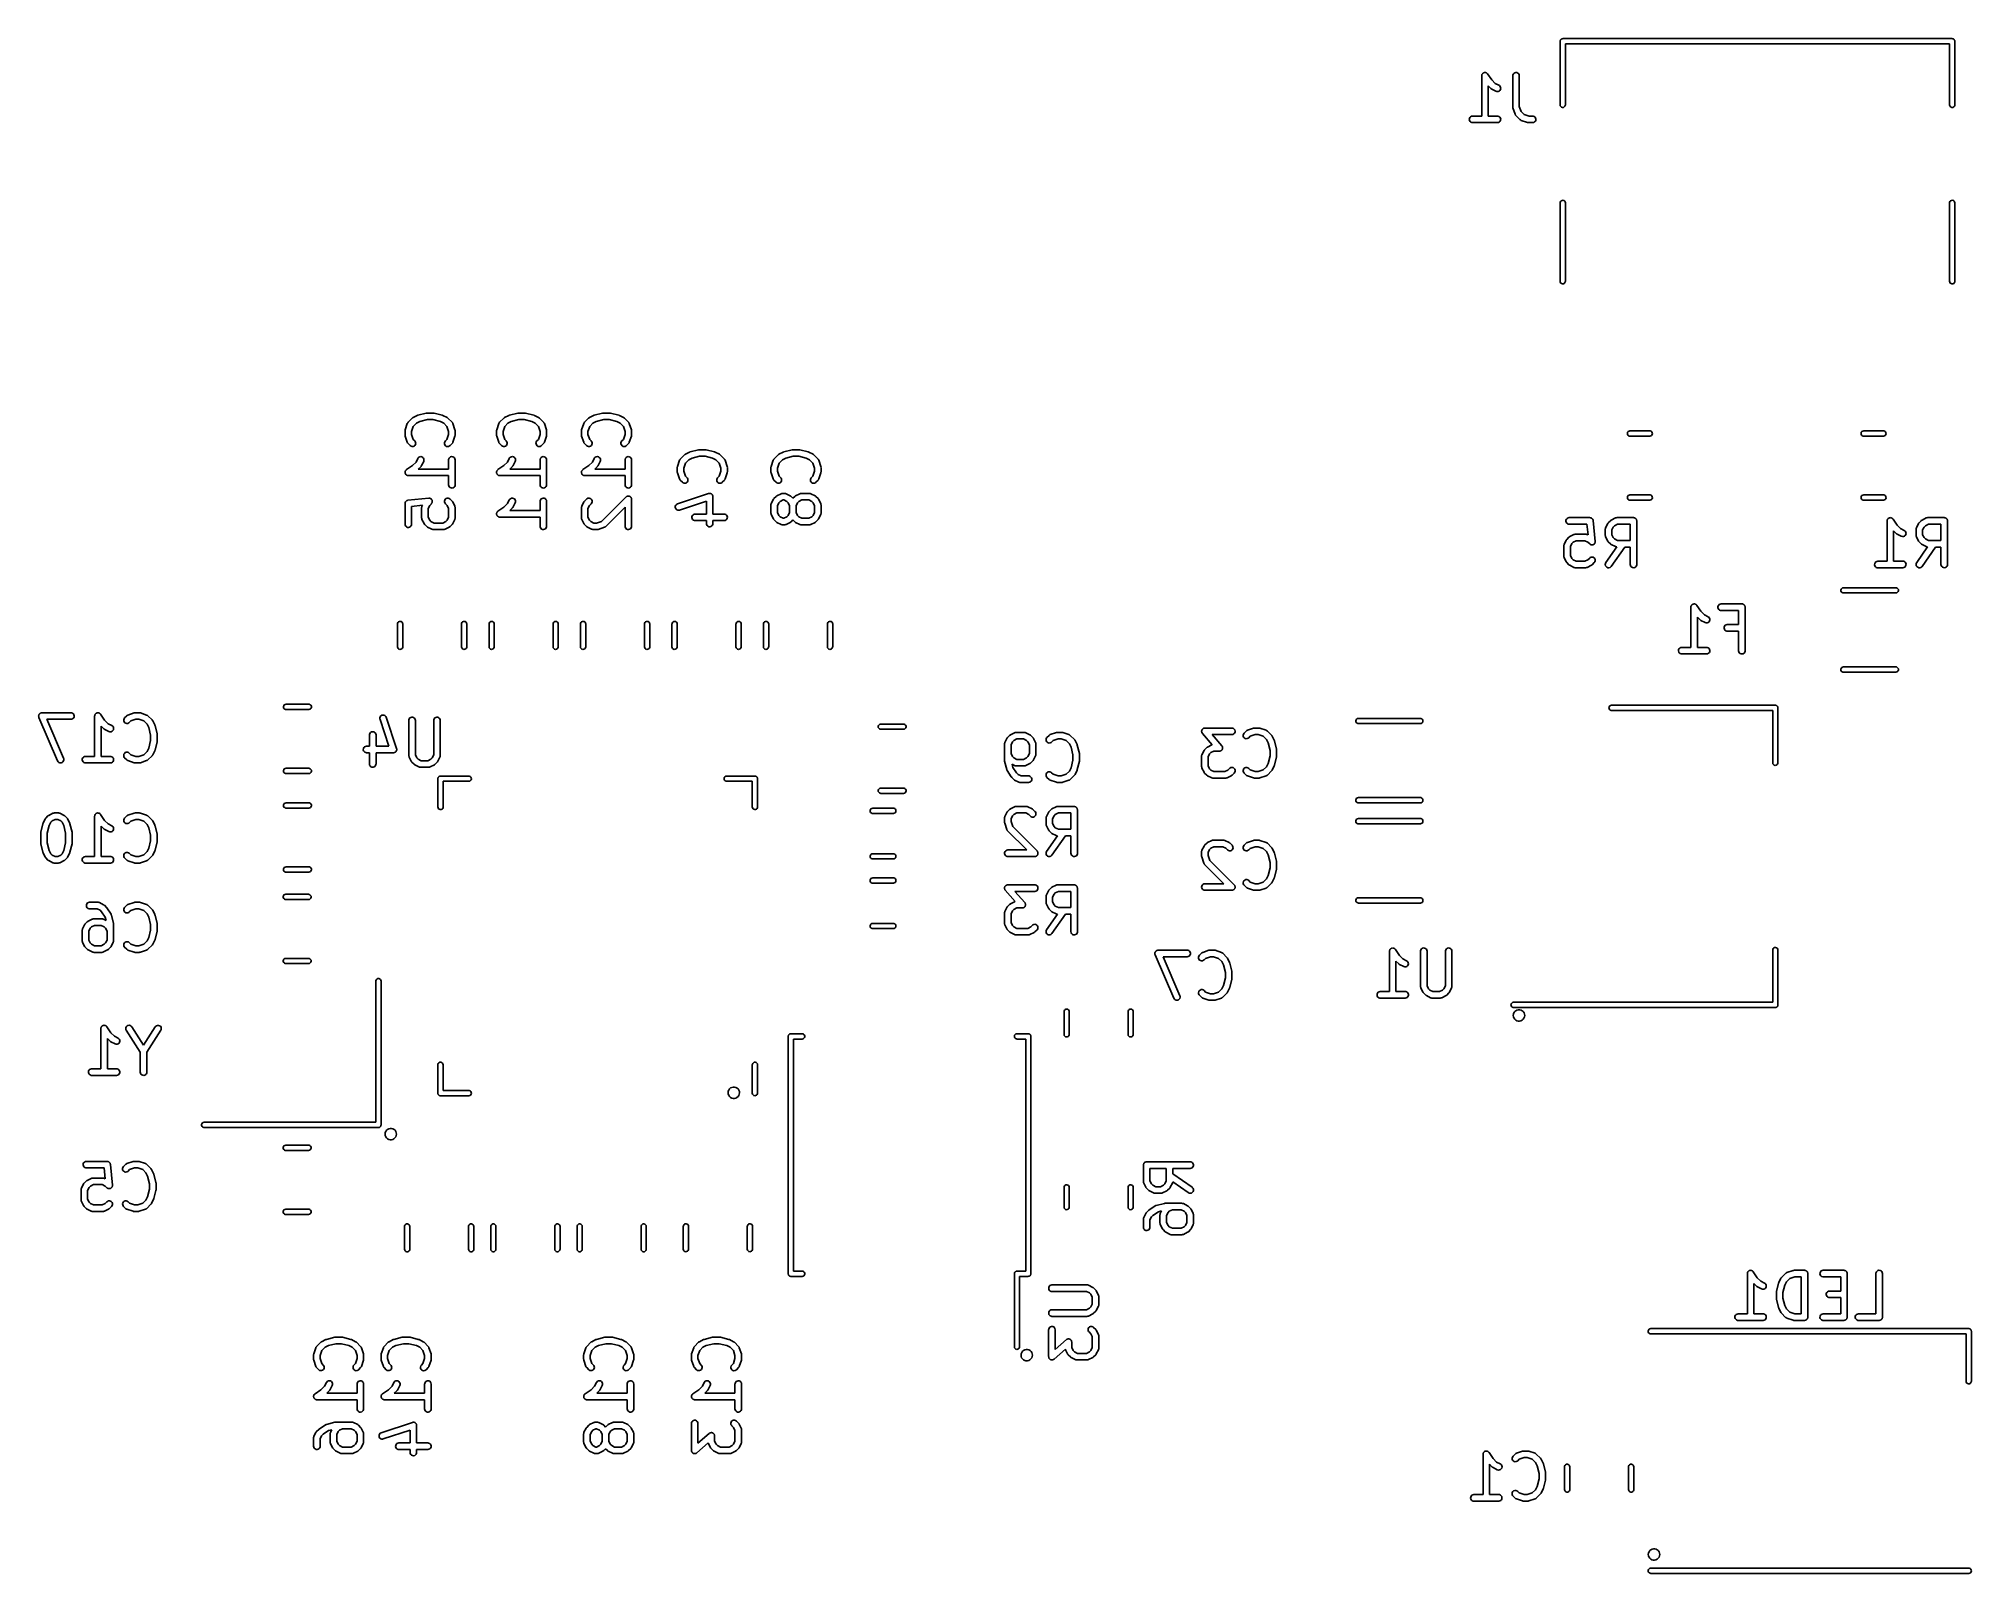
# Model space of a CAD drawing. Extents: x 112.2 to 156.5, y -89.6 to -54.4.
import ezdxf

# ---------------------------------------------------------------- set-up
doc = ezdxf.new("R2010")
doc.units = 0
doc.layers.add('BLACK', color=7, linetype='CONTINUOUS')

msp = doc.modelspace()

# ---------------------------------------------------------------- linework, layer by layer
at = {"layer": 'BLACK', "linetype": 'CONTINUOUS'}
for p, q in [((147.095, -54.4541), (147.096, -54.4526)), ((147.095, -54.4557), (147.095, -54.4541)), ((147.095, -54.46), (147.095, -54.4557)), ((147.095, -55.92), (147.095, -54.46)), ((147.096, -54.4483), (147.099, -54.4408)), ((147.096, -54.4526), (147.096, -54.4483)), ((147.099, -54.4408), (147.101, -54.433)), ((147.101, -54.433), (147.103, -54.4307)), ((147.103, -54.4307), (147.104, -54.4279)), ((147.104, -54.4279), (147.11, -54.422)), ((147.11, -54.422), (147.115, -54.4156)), ((147.115, -54.4156), (147.117, -54.414)), ((147.117, -54.414), (147.119, -54.4118)), ((147.119, -54.4118), (147.127, -54.4083)), ((147.127, -54.4083), (147.133, -54.404)), ((147.133, -54.404), (147.136, -54.4035)), ((147.136, -54.4035), (147.139, -54.4022)), ((147.139, -54.4022), (147.147, -54.4015)), ((147.147, -54.4015), (147.155, -54.4)), ((147.155, -54.4), (156.095, -54.4)), ((156.035, -54.52), (147.215, -54.52)), ((147.215, -54.52), (147.215, -55.92)), ((156.035, -55.92), (156.035, -54.52)), ((156.095, -54.4), (156.099, -54.4004)), ((156.099, -54.4004), (156.101, -54.4003)), ((156.101, -54.4003), (156.102, -54.4007)), ((156.102, -54.4007), (156.107, -54.4011)), ((156.107, -54.4011), (156.114, -54.4041)), ((156.114, -54.4041), (156.122, -54.4064)), ((156.122, -54.4064), (156.124, -54.4082)), ((156.124, -54.4082), (156.127, -54.4093)), ((156.127, -54.4093), (156.133, -54.4148)), ((156.133, -54.4148), (156.139, -54.4197)), ((156.139, -54.4197), (156.141, -54.4222)), ((156.141, -54.4222), (156.143, -54.4242)), ((156.143, -54.4242), (156.147, -54.4315)), ((156.147, -54.4315), (156.151, -54.4384)), ((156.151, -54.4384), (156.152, -54.4413)), ((156.152, -54.4413), (156.153, -54.444)), ((156.153, -54.444), (156.154, -54.452)), ((156.154, -54.452), (156.155, -54.46)), ((156.155, -54.46), (156.155, -55.92)), ((145.294, -55.2524), (145.295, -55.2395)), ((145.294, -56.1774), (145.294, -55.2524)), ((145.295, -55.2395), (145.296, -55.2369)), ((145.296, -55.2342), (145.3, -55.2254)), ((145.296, -55.2369), (145.296, -55.2342)), ((145.3, -55.2254), (145.303, -55.2162)), ((145.303, -55.2162), (145.305, -55.2141)), ((145.305, -55.2141), (145.306, -55.2116)), ((145.306, -55.2116), (145.313, -55.2045)), ((145.313, -55.2045), (145.319, -55.1969)), ((145.319, -55.1969), (145.321, -55.1954)), ((145.321, -55.1954), (145.323, -55.1934)), ((145.323, -55.1934), (145.331, -55.1888)), ((145.331, -55.1888), (145.339, -55.1835)), ((145.339, -55.1835), (145.342, -55.1829)), ((145.342, -55.1829), (145.344, -55.1816)), ((145.344, -55.1816), (145.354, -55.1799)), ((145.354, -55.1799), (145.363, -55.1776)), ((145.363, -55.1776), (145.366, -55.1778)), ((145.366, -55.1778), (145.369, -55.1774)), ((145.369, -55.1774), (145.378, -55.1789)), ((145.378, -55.1789), (145.388, -55.1797)), ((145.388, -55.1797), (145.39, -55.1808)), ((145.39, -55.1808), (145.393, -55.1813)), ((145.393, -55.1813), (145.401, -55.1858)), ((145.401, -55.1858), (145.41, -55.1897)), ((145.41, -55.1897), (145.412, -55.1915)), ((145.412, -55.1915), (145.415, -55.1928)), ((145.415, -55.1928), (145.421, -55.1998)), ((145.421, -55.1998), (145.428, -55.2064)), ((145.428, -55.2064), (145.43, -55.2088)), ((145.43, -55.2088), (145.431, -55.2108)), ((145.431, -55.2108), (145.523, -55.3475)), ((145.523, -55.3475), (145.604, -55.4288)), ((145.604, -55.4288), (145.688, -55.471)), ((146.008, -55.2524), (146.009, -55.2395)), ((146.008, -55.9667), (146.008, -55.2524)), ((146.009, -55.2395), (146.018, -55.2162)), ((146.018, -55.2162), (146.033, -55.1969)), ((146.033, -55.1969), (146.054, -55.1835)), ((146.054, -55.1835), (146.077, -55.1776)), ((146.077, -55.1776), (146.102, -55.1797)), ((146.102, -55.1797), (146.125, -55.1897)), ((146.125, -55.1897), (146.143, -55.2064)), ((146.143, -55.2064), (146.154, -55.2281)), ((146.154, -55.2281), (146.158, -55.2524)), ((146.158, -55.2524), (146.158, -55.9545)), ((145.506, -55.5435), (145.444, -55.4811)), ((145.444, -55.4811), (145.444, -56.1774)), ((145.511, -55.5468), (145.506, -55.5435)), ((145.515, -55.5508), (145.511, -55.5468)), ((145.526, -55.5576), (145.515, -55.5508)), ((145.621, -55.6052), (145.526, -55.5576)), ((145.645, -55.6124), (145.621, -55.6052)), ((145.669, -55.6117), (145.645, -55.6124)), ((145.692, -55.603), (145.669, -55.6117)), ((145.688, -55.471), (145.699, -55.4778)), ((145.711, -55.5873), (145.692, -55.603)), ((145.699, -55.4778), (145.716, -55.4955)), ((145.724, -55.5663), (145.711, -55.5873)), ((145.716, -55.4955), (145.727, -55.5178)), ((145.73, -55.5422), (145.724, -55.5663)), ((145.727, -55.5178), (145.73, -55.5422)), ((145.009, -56.2583), (145.011, -56.2337)), ((145.015, -56.2822), (145.009, -56.2583)), ((145.011, -56.2337), (145.021, -56.2112)), ((145.028, -56.3029), (145.015, -56.2822)), ((145.021, -56.2112), (145.037, -56.1931)), ((145.047, -56.3181), (145.028, -56.3029)), ((145.037, -56.1931), (145.059, -56.1814)), ((145.07, -56.3263), (145.047, -56.3181)), ((145.059, -56.1814), (145.083, -56.1774)), ((145.083, -56.3274), (145.07, -56.3263)), ((145.083, -56.1774), (145.294, -56.1774)), ((145.655, -56.3274), (145.083, -56.3274)), ((145.444, -56.1774), (145.655, -56.1774)), ((145.655, -56.1774), (145.668, -56.1785)), ((145.679, -56.3233), (145.655, -56.3274)), ((145.668, -56.1785), (145.691, -56.1867)), ((145.701, -56.3116), (145.679, -56.3233)), ((145.691, -56.1867), (145.71, -56.2019)), ((145.717, -56.2936), (145.701, -56.3116)), ((145.71, -56.2019), (145.724, -56.2226)), ((145.727, -56.271), (145.717, -56.2936)), ((145.724, -56.2226), (145.73, -56.2465)), ((145.73, -56.2465), (145.727, -56.271)), ((146.009, -55.9722), (146.008, -55.9667)), ((146.009, -55.9778), (146.009, -55.9722)), ((146.012, -55.9904), (146.009, -55.9778)), ((146.06, -56.1332), (146.012, -55.9904)), ((146.065, -56.1428), (146.06, -56.1332)), ((146.07, -56.1526), (146.065, -56.1428)), ((146.071, -56.1542), (146.07, -56.1526)), ((146.071, -56.155), (146.071, -56.1542)), ((146.073, -56.1561), (146.071, -56.155)), ((146.078, -56.1626), (146.073, -56.1561)), ((146.173, -56.2578), (146.078, -56.1626)), ((146.158, -55.9545), (146.197, -56.069)), ((146.182, -56.2641), (146.173, -56.2578)), ((146.191, -56.2708), (146.182, -56.2641)), ((146.192, -56.2716), (146.191, -56.2708)), ((146.193, -56.2721), (146.192, -56.2716)), ((146.195, -56.2726), (146.193, -56.2721)), ((146.202, -56.2759), (146.195, -56.2726)), ((146.197, -56.069), (146.267, -56.1392)), ((146.345, -56.3235), (146.202, -56.2759)), ((146.267, -56.1392), (146.381, -56.1774)), ((146.351, -56.3244), (146.345, -56.3235)), ((146.356, -56.3263), (146.351, -56.3244)), ((146.369, -56.3274), (146.356, -56.3263)), ((146.464, -56.3274), (146.369, -56.3274)), ((146.381, -56.1774), (146.464, -56.1774)), ((146.464, -56.1774), (146.477, -56.1785)), ((146.489, -56.3233), (146.464, -56.3274)), ((146.477, -56.1785), (146.5, -56.1867)), ((146.51, -56.3116), (146.489, -56.3233)), ((146.5, -56.1867), (146.52, -56.2019)), ((146.527, -56.2936), (146.51, -56.3116)), ((146.52, -56.2019), (146.533, -56.2226)), ((146.537, -56.271), (146.527, -56.2936)), ((146.533, -56.2226), (146.539, -56.2465)), ((146.539, -56.2465), (146.537, -56.271)), ((147.099, -55.9416), (147.095, -55.92)), ((147.111, -55.9603), (147.099, -55.9416)), ((147.128, -55.9736), (147.111, -55.9603)), ((147.149, -55.9797), (147.128, -55.9736)), ((147.171, -55.9778), (147.149, -55.9797)), ((147.191, -55.9682), (147.171, -55.9778)), ((147.206, -55.9521), (147.191, -55.9682)), ((147.214, -55.9317), (147.206, -55.9521)), ((147.215, -55.92), (147.214, -55.9317)), ((156.039, -55.9416), (156.035, -55.92)), ((156.051, -55.9603), (156.039, -55.9416)), ((156.068, -55.9736), (156.051, -55.9603)), ((156.089, -55.9797), (156.068, -55.9736)), ((156.111, -55.9778), (156.089, -55.9797)), ((156.131, -55.9682), (156.111, -55.9778)), ((156.146, -55.9521), (156.131, -55.9682)), ((156.154, -55.9317), (156.146, -55.9521)), ((156.155, -55.92), (156.154, -55.9317)), ((147.104, -58.1379), (147.119, -58.1218)), ((147.119, -58.1218), (147.139, -58.1122)), ((147.139, -58.1122), (147.161, -58.1103)), ((147.161, -58.1103), (147.182, -58.1164)), ((147.182, -58.1164), (147.199, -58.1297)), ((156.044, -58.1379), (156.059, -58.1218)), ((156.059, -58.1218), (156.079, -58.1122)), ((156.079, -58.1122), (156.101, -58.1103)), ((156.101, -58.1103), (156.122, -58.1164)), ((156.122, -58.1164), (156.139, -58.1297)), ((147.095, -58.17), (147.096, -58.1583)), ((147.095, -59.97), (147.095, -58.17)), ((147.096, -58.1583), (147.104, -58.1379)), ((147.199, -58.1297), (147.211, -58.1484)), ((147.211, -58.1484), (147.215, -58.17)), ((147.215, -58.17), (147.215, -59.97)), ((156.035, -58.17), (156.036, -58.1583)), ((156.035, -59.97), (156.035, -58.17)), ((156.036, -58.1583), (156.044, -58.1379)), ((156.139, -58.1297), (156.151, -58.1484)), ((156.151, -58.1484), (156.155, -58.17)), ((156.155, -58.17), (156.155, -59.97)), ((147.099, -59.9916), (147.095, -59.97)), ((147.111, -60.0103), (147.099, -59.9916)), ((147.128, -60.0236), (147.111, -60.0103)), ((147.149, -60.0297), (147.128, -60.0236)), ((147.171, -60.0278), (147.149, -60.0297)), ((147.191, -60.0182), (147.171, -60.0278)), ((147.206, -60.0021), (147.191, -60.0182)), ((147.214, -59.9817), (147.206, -60.0021)), ((147.215, -59.97), (147.214, -59.9817)), ((156.039, -59.9916), (156.035, -59.97)), ((156.051, -60.0103), (156.039, -59.9916)), ((156.068, -60.0236), (156.051, -60.0103)), ((156.089, -60.0297), (156.068, -60.0236)), ((156.111, -60.0278), (156.089, -60.0297)), ((156.131, -60.0182), (156.111, -60.0278)), ((156.146, -60.0021), (156.131, -60.0182)), ((156.154, -59.9817), (156.146, -60.0021)), ((156.155, -59.97), (156.154, -59.9817)), ((120.872, -63.0463), (121.063, -62.9987)), ((121.063, -62.9987), (121.076, -62.9966)), ((121.076, -62.9966), (121.078, -62.9969)), ((121.078, -62.9969), (121.081, -62.9964)), ((121.081, -62.9964), (121.224, -62.9964)), ((121.224, -62.9964), (121.237, -62.9975)), ((121.237, -62.9975), (121.239, -62.9984)), ((121.239, -62.9984), (121.242, -62.9987)), ((121.242, -62.9987), (121.432, -63.0463)), ((122.972, -63.0463), (123.163, -62.9987)), ((123.163, -62.9987), (123.176, -62.9966)), ((123.176, -62.9966), (123.178, -62.9969)), ((123.178, -62.9969), (123.181, -62.9964)), ((123.181, -62.9964), (123.324, -62.9964)), ((123.324, -62.9964), (123.337, -62.9975)), ((123.337, -62.9975), (123.339, -62.9984)), ((123.339, -62.9984), (123.342, -62.9987)), ((123.342, -62.9987), (123.532, -63.0463)), ((124.922, -63.0463), (125.113, -62.9987)), ((125.113, -62.9987), (125.126, -62.9966)), ((125.126, -62.9966), (125.128, -62.9969)), ((125.128, -62.9969), (125.131, -62.9964)), ((125.131, -62.9964), (125.274, -62.9964)), ((125.274, -62.9964), (125.287, -62.9975)), ((125.287, -62.9975), (125.289, -62.9984)), ((125.289, -62.9984), (125.292, -62.9987)), ((125.292, -62.9987), (125.482, -63.0463)), ((120.577, -63.4048), (120.578, -63.3919)), ((120.577, -63.5), (120.577, -63.4048)), ((120.578, -63.3919), (120.58, -63.3866)), ((120.58, -63.3866), (120.581, -63.381)), ((120.581, -63.381), (120.629, -63.2382)), ((120.629, -63.2382), (120.632, -63.2305)), ((120.632, -63.2305), (120.633, -63.2289)), ((120.633, -63.2282), (120.634, -63.2263)), ((120.633, -63.2289), (120.633, -63.2282)), ((120.634, -63.2263), (120.641, -63.2177)), ((120.641, -63.2177), (120.647, -63.2089)), ((120.647, -63.2089), (120.742, -63.1136)), ((120.766, -63.3024), (120.727, -63.4169)), ((120.727, -63.4169), (120.727, -63.4878)), ((120.742, -63.1136), (120.752, -63.1053)), ((120.752, -63.1053), (120.757, -63.1029)), ((120.757, -63.1029), (120.762, -63.0996)), ((120.762, -63.0996), (120.857, -63.052)), ((120.84, -63.2283), (120.766, -63.3024)), ((120.917, -63.1898), (120.84, -63.2283)), ((120.857, -63.052), (120.869, -63.0472)), ((120.869, -63.0472), (120.871, -63.047)), ((120.871, -63.047), (120.872, -63.0463)), ((121.09, -63.1464), (120.917, -63.1898)), ((121.215, -63.1464), (121.09, -63.1464)), ((121.388, -63.1898), (121.215, -63.1464)), ((121.465, -63.2283), (121.388, -63.1898)), ((121.432, -63.0463), (121.445, -63.0505)), ((121.445, -63.0505), (121.446, -63.0515)), ((121.446, -63.0515), (121.448, -63.052)), ((121.448, -63.052), (121.543, -63.0996)), ((121.539, -63.3024), (121.465, -63.2283)), ((121.577, -63.4169), (121.539, -63.3024)), ((121.543, -63.0996), (121.554, -63.1063)), ((121.554, -63.1063), (121.558, -63.1104)), ((121.558, -63.1104), (121.563, -63.1136)), ((121.563, -63.1136), (121.658, -63.2089)), ((121.577, -63.4878), (121.577, -63.4169)), ((121.658, -63.2089), (121.663, -63.2153)), ((121.663, -63.2153), (121.664, -63.2164)), ((121.664, -63.2164), (121.665, -63.2172)), ((121.665, -63.2172), (121.666, -63.2188)), ((121.666, -63.2188), (121.671, -63.2286)), ((121.671, -63.2286), (121.676, -63.2382)), ((121.676, -63.2382), (121.724, -63.381)), ((121.724, -63.381), (121.727, -63.3936)), ((121.727, -63.3936), (121.726, -63.3992)), ((121.726, -63.3992), (121.727, -63.4048)), ((121.727, -63.4048), (121.727, -63.5)), ((122.677, -63.4048), (122.678, -63.3919)), ((122.677, -63.5), (122.677, -63.4048)), ((122.678, -63.3919), (122.68, -63.3866)), ((122.68, -63.3866), (122.681, -63.381)), ((122.681, -63.381), (122.729, -63.2382)), ((122.729, -63.2382), (122.732, -63.2305)), ((122.732, -63.2305), (122.733, -63.2289)), ((122.733, -63.2282), (122.734, -63.2263)), ((122.733, -63.2289), (122.733, -63.2282)), ((122.734, -63.2263), (122.741, -63.2177)), ((122.741, -63.2177), (122.747, -63.2089)), ((122.747, -63.2089), (122.842, -63.1136)), ((122.866, -63.3024), (122.827, -63.4169)), ((122.827, -63.4169), (122.827, -63.4878)), ((122.842, -63.1136), (122.852, -63.1053)), ((122.852, -63.1053), (122.857, -63.1029)), ((122.857, -63.1029), (122.862, -63.0996)), ((122.862, -63.0996), (122.957, -63.052)), ((122.94, -63.2283), (122.866, -63.3024)), ((123.017, -63.1898), (122.94, -63.2283)), ((122.957, -63.052), (122.969, -63.0472)), ((122.969, -63.0472), (122.971, -63.047)), ((122.971, -63.047), (122.972, -63.0463)), ((123.19, -63.1464), (123.017, -63.1898)), ((123.315, -63.1464), (123.19, -63.1464)), ((123.488, -63.1898), (123.315, -63.1464)), ((123.565, -63.2283), (123.488, -63.1898)), ((123.532, -63.0463), (123.545, -63.0505)), ((123.545, -63.0505), (123.546, -63.0515)), ((123.546, -63.0515), (123.548, -63.052)), ((123.548, -63.052), (123.643, -63.0996)), ((123.639, -63.3024), (123.565, -63.2283)), ((123.677, -63.4169), (123.639, -63.3024)), ((123.643, -63.0996), (123.654, -63.1063)), ((123.654, -63.1063), (123.658, -63.1104)), ((123.658, -63.1104), (123.663, -63.1136)), ((123.663, -63.1136), (123.758, -63.2089)), ((123.677, -63.4878), (123.677, -63.4169)), ((123.758, -63.2089), (123.763, -63.2153)), ((123.763, -63.2153), (123.764, -63.2164)), ((123.764, -63.2164), (123.765, -63.2172)), ((123.765, -63.2172), (123.766, -63.2188)), ((123.766, -63.2188), (123.771, -63.2286)), ((123.771, -63.2286), (123.776, -63.2382)), ((123.776, -63.2382), (123.824, -63.381)), ((123.824, -63.381), (123.827, -63.3936)), ((123.827, -63.3936), (123.826, -63.3992)), ((123.826, -63.3992), (123.827, -63.4048)), ((123.827, -63.4048), (123.827, -63.5)), ((124.627, -63.4048), (124.628, -63.3919)), ((124.627, -63.5), (124.627, -63.4048)), ((124.628, -63.3919), (124.63, -63.3866)), ((124.63, -63.3866), (124.631, -63.381)), ((124.631, -63.381), (124.679, -63.2382)), ((124.679, -63.2382), (124.682, -63.2305)), ((124.682, -63.2305), (124.683, -63.2289)), ((124.683, -63.2282), (124.684, -63.2263)), ((124.683, -63.2289), (124.683, -63.2282)), ((124.684, -63.2263), (124.691, -63.2177)), ((124.691, -63.2177), (124.697, -63.2089)), ((124.697, -63.2089), (124.792, -63.1136)), ((124.816, -63.3024), (124.777, -63.4169)), ((124.777, -63.4169), (124.777, -63.4878)), ((124.792, -63.1136), (124.802, -63.1053)), ((124.802, -63.1053), (124.807, -63.1029)), ((124.807, -63.1029), (124.812, -63.0996)), ((124.812, -63.0996), (124.907, -63.052)), ((124.89, -63.2283), (124.816, -63.3024)), ((124.967, -63.1898), (124.89, -63.2283)), ((124.907, -63.052), (124.919, -63.0472)), ((124.919, -63.0472), (124.921, -63.047)), ((124.921, -63.047), (124.922, -63.0463)), ((125.14, -63.1464), (124.967, -63.1898)), ((125.265, -63.1464), (125.14, -63.1464)), ((125.438, -63.1898), (125.265, -63.1464)), ((125.515, -63.2283), (125.438, -63.1898)), ((125.482, -63.0463), (125.495, -63.0505)), ((125.495, -63.0505), (125.496, -63.0515)), ((125.496, -63.0515), (125.498, -63.052)), ((125.498, -63.052), (125.593, -63.0996)), ((125.589, -63.3024), (125.515, -63.2283)), ((125.627, -63.4169), (125.589, -63.3024)), ((125.593, -63.0996), (125.604, -63.1063)), ((125.604, -63.1063), (125.608, -63.1104)), ((125.608, -63.1104), (125.613, -63.1136)), ((125.613, -63.1136), (125.708, -63.2089)), ((125.627, -63.4878), (125.627, -63.4169)), ((125.708, -63.2089), (125.713, -63.2153)), ((125.713, -63.2153), (125.714, -63.2164)), ((125.714, -63.2164), (125.715, -63.2172)), ((125.715, -63.2172), (125.716, -63.2188)), ((125.716, -63.2188), (125.721, -63.2286)), ((125.721, -63.2286), (125.726, -63.2382)), ((125.726, -63.2382), (125.774, -63.381)), ((125.774, -63.381), (125.777, -63.3936)), ((125.777, -63.3936), (125.776, -63.3992)), ((125.776, -63.3992), (125.777, -63.4048)), ((125.777, -63.4048), (125.777, -63.5)), ((148.638, -63.4591), (148.644, -63.438)), ((148.644, -63.438), (148.658, -63.4206)), ((148.658, -63.4206), (148.676, -63.409)), ((148.676, -63.409), (148.698, -63.405)), ((148.698, -63.405), (149.152, -63.405)), ((149.152, -63.405), (149.164, -63.4061)), ((149.164, -63.4061), (149.184, -63.4143)), ((149.184, -63.4143), (149.2, -63.4292)), ((149.2, -63.4292), (149.21, -63.449)), ((154.003, -63.4591), (154.009, -63.438)), ((154.009, -63.438), (154.023, -63.4206)), ((154.023, -63.4206), (154.041, -63.409)), ((154.041, -63.409), (154.063, -63.405)), ((154.063, -63.405), (154.517, -63.405)), ((154.517, -63.405), (154.529, -63.4061)), ((154.529, -63.4061), (154.549, -63.4143)), ((154.549, -63.4143), (154.565, -63.4292)), ((154.565, -63.4292), (154.575, -63.449)), ((120.578, -63.5055), (120.577, -63.5)), ((120.578, -63.5111), (120.578, -63.5055)), ((120.581, -63.5237), (120.578, -63.5111)), ((120.629, -63.6666), (120.581, -63.5237)), ((120.634, -63.6762), (120.629, -63.6666)), ((120.639, -63.686), (120.634, -63.6762)), ((120.64, -63.6875), (120.639, -63.686)), ((120.64, -63.6883), (120.64, -63.6875)), ((120.642, -63.6895), (120.64, -63.6883)), ((120.647, -63.6959), (120.642, -63.6895)), ((120.695, -63.7435), (120.647, -63.6959)), ((120.715, -63.7578), (120.695, -63.7435)), ((120.738, -63.7649), (120.715, -63.7578)), ((120.727, -63.4878), (120.766, -63.6023)), ((120.763, -63.7639), (120.738, -63.7649)), ((120.786, -63.755), (120.763, -63.7639)), ((120.766, -63.6023), (120.801, -63.6374)), ((120.805, -63.7392), (120.786, -63.755)), ((120.801, -63.6374), (120.809, -63.6473)), ((120.817, -63.7181), (120.805, -63.7392)), ((120.809, -63.6473), (120.82, -63.6696)), ((120.823, -63.694), (120.817, -63.7181)), ((120.82, -63.6696), (120.823, -63.694)), ((121.483, -63.6811), (121.49, -63.6575)), ((121.484, -63.7057), (121.483, -63.6811)), ((121.493, -63.7287), (121.484, -63.7057)), ((121.49, -63.6575), (121.504, -63.6374)), ((121.508, -63.7475), (121.493, -63.7287)), ((121.504, -63.6374), (121.539, -63.6023)), ((121.53, -63.7602), (121.508, -63.7475)), ((121.554, -63.7654), (121.53, -63.7602)), ((121.539, -63.6023), (121.577, -63.4878)), ((121.578, -63.7625), (121.554, -63.7654)), ((121.6, -63.7518), (121.578, -63.7625)), ((121.61, -63.7435), (121.6, -63.7518)), ((121.658, -63.6959), (121.61, -63.7435)), ((121.664, -63.687), (121.658, -63.6959)), ((121.671, -63.6785), (121.664, -63.687)), ((121.672, -63.6766), (121.671, -63.6785)), ((121.673, -63.6743), (121.672, -63.6759)), ((121.672, -63.6759), (121.672, -63.6766)), ((121.676, -63.6666), (121.673, -63.6743)), ((121.724, -63.5237), (121.676, -63.6666)), ((121.726, -63.5129), (121.724, -63.5182)), ((121.724, -63.5182), (121.724, -63.5237)), ((121.727, -63.5), (121.726, -63.5129)), ((122.678, -63.5055), (122.677, -63.5)), ((122.678, -63.5111), (122.678, -63.5055)), ((122.681, -63.5237), (122.678, -63.5111)), ((122.729, -63.6666), (122.681, -63.5237)), ((122.734, -63.6762), (122.729, -63.6666)), ((122.739, -63.686), (122.734, -63.6762)), ((122.74, -63.6875), (122.739, -63.686)), ((122.74, -63.6883), (122.74, -63.6875)), ((122.742, -63.6895), (122.74, -63.6883)), ((122.747, -63.6959), (122.742, -63.6895)), ((122.795, -63.7435), (122.747, -63.6959)), ((122.815, -63.7578), (122.795, -63.7435)), ((122.838, -63.7649), (122.815, -63.7578)), ((122.827, -63.4878), (122.866, -63.6023)), ((122.863, -63.7639), (122.838, -63.7649)), ((122.886, -63.755), (122.863, -63.7639)), ((122.866, -63.6023), (122.901, -63.6374)), ((122.905, -63.7392), (122.886, -63.755)), ((122.901, -63.6374), (122.909, -63.6473)), ((122.917, -63.7181), (122.905, -63.7392)), ((122.909, -63.6473), (122.92, -63.6696)), ((122.923, -63.694), (122.917, -63.7181)), ((122.92, -63.6696), (122.923, -63.694)), ((123.583, -63.6811), (123.59, -63.6575)), ((123.584, -63.7057), (123.583, -63.6811)), ((123.593, -63.7287), (123.584, -63.7057)), ((123.59, -63.6575), (123.604, -63.6374)), ((123.608, -63.7475), (123.593, -63.7287)), ((123.604, -63.6374), (123.639, -63.6023)), ((123.63, -63.7602), (123.608, -63.7475)), ((123.654, -63.7654), (123.63, -63.7602)), ((123.639, -63.6023), (123.677, -63.4878)), ((123.678, -63.7625), (123.654, -63.7654)), ((123.7, -63.7518), (123.678, -63.7625)), ((123.71, -63.7435), (123.7, -63.7518)), ((123.758, -63.6959), (123.71, -63.7435)), ((123.764, -63.687), (123.758, -63.6959)), ((123.771, -63.6785), (123.764, -63.687)), ((123.772, -63.6766), (123.771, -63.6785)), ((123.773, -63.6743), (123.772, -63.6759)), ((123.772, -63.6759), (123.772, -63.6766)), ((123.776, -63.6666), (123.773, -63.6743)), ((123.824, -63.5237), (123.776, -63.6666)), ((123.826, -63.5129), (123.824, -63.5182)), ((123.824, -63.5182), (123.824, -63.5237)), ((123.827, -63.5), (123.826, -63.5129)), ((124.628, -63.5055), (124.627, -63.5)), ((124.628, -63.5111), (124.628, -63.5055)), ((124.631, -63.5237), (124.628, -63.5111)), ((124.679, -63.6666), (124.631, -63.5237)), ((124.684, -63.6762), (124.679, -63.6666)), ((124.689, -63.686), (124.684, -63.6762)), ((124.69, -63.6875), (124.689, -63.686)), ((124.69, -63.6883), (124.69, -63.6875)), ((124.692, -63.6895), (124.69, -63.6883)), ((124.697, -63.6959), (124.692, -63.6895)), ((124.745, -63.7435), (124.697, -63.6959)), ((124.765, -63.7578), (124.745, -63.7435)), ((124.788, -63.7649), (124.765, -63.7578)), ((124.777, -63.4878), (124.816, -63.6023)), ((124.813, -63.7639), (124.788, -63.7649)), ((124.836, -63.755), (124.813, -63.7639)), ((124.816, -63.6023), (124.851, -63.6374)), ((124.855, -63.7392), (124.836, -63.755)), ((124.851, -63.6374), (124.859, -63.6473)), ((124.867, -63.7181), (124.855, -63.7392)), ((124.859, -63.6473), (124.87, -63.6696)), ((124.873, -63.694), (124.867, -63.7181)), ((124.87, -63.6696), (124.873, -63.694)), ((125.533, -63.6811), (125.54, -63.6575)), ((125.534, -63.7057), (125.533, -63.6811)), ((125.543, -63.7287), (125.534, -63.7057)), ((125.54, -63.6575), (125.554, -63.6374)), ((125.558, -63.7475), (125.543, -63.7287)), ((125.554, -63.6374), (125.589, -63.6023)), ((125.58, -63.7602), (125.558, -63.7475)), ((125.604, -63.7654), (125.58, -63.7602)), ((125.589, -63.6023), (125.627, -63.4878)), ((125.628, -63.7625), (125.604, -63.7654)), ((125.65, -63.7518), (125.628, -63.7625)), ((125.66, -63.7435), (125.65, -63.7518)), ((125.708, -63.6959), (125.66, -63.7435)), ((125.714, -63.687), (125.708, -63.6959)), ((125.721, -63.6785), (125.714, -63.687)), ((125.722, -63.6766), (125.721, -63.6785)), ((125.723, -63.6743), (125.722, -63.6759)), ((125.722, -63.6759), (125.722, -63.6766)), ((125.726, -63.6666), (125.723, -63.6743)), ((125.774, -63.5237), (125.726, -63.6666)), ((125.776, -63.5129), (125.774, -63.5182)), ((125.774, -63.5182), (125.774, -63.5237)), ((125.777, -63.5), (125.776, -63.5129)), ((127.107, -63.8948), (127.119, -63.8901)), ((127.119, -63.8901), (127.121, -63.8898)), ((127.121, -63.8898), (127.122, -63.8891)), ((127.122, -63.8891), (127.313, -63.8415)), ((127.313, -63.8415), (127.326, -63.8395)), ((127.326, -63.8395), (127.328, -63.8397)), ((127.328, -63.8397), (127.331, -63.8393)), ((127.331, -63.8393), (127.474, -63.8393)), ((127.474, -63.8393), (127.487, -63.8404)), ((127.487, -63.8404), (127.489, -63.8413)), ((127.489, -63.8413), (127.492, -63.8415)), ((127.492, -63.8415), (127.682, -63.8891)), ((127.682, -63.8891), (127.695, -63.8934)), ((129.257, -63.8948), (129.269, -63.8901)), ((129.269, -63.8901), (129.271, -63.8898)), ((129.271, -63.8898), (129.272, -63.8891)), ((129.272, -63.8891), (129.463, -63.8415)), ((129.463, -63.8415), (129.476, -63.8395)), ((129.476, -63.8395), (129.478, -63.8397)), ((129.478, -63.8397), (129.481, -63.8393)), ((129.481, -63.8393), (129.624, -63.8393)), ((129.624, -63.8393), (129.637, -63.8404)), ((129.637, -63.8404), (129.639, -63.8413)), ((129.639, -63.8413), (129.642, -63.8415)), ((129.642, -63.8415), (129.832, -63.8891)), ((129.832, -63.8891), (129.845, -63.8934)), ((148.64, -63.481), (148.638, -63.4591)), ((148.65, -63.5008), (148.64, -63.481)), ((148.666, -63.5157), (148.65, -63.5008)), ((148.686, -63.5239), (148.666, -63.5157)), ((148.698, -63.525), (148.686, -63.5239)), ((149.152, -63.525), (148.698, -63.525)), ((149.174, -63.521), (149.152, -63.525)), ((149.192, -63.5094), (149.174, -63.521)), ((149.206, -63.492), (149.192, -63.5094)), ((149.212, -63.4709), (149.206, -63.492)), ((149.21, -63.449), (149.212, -63.4709)), ((154.005, -63.481), (154.003, -63.4591)), ((154.015, -63.5008), (154.005, -63.481)), ((154.031, -63.5157), (154.015, -63.5008)), ((154.051, -63.5239), (154.031, -63.5157)), ((154.063, -63.525), (154.051, -63.5239)), ((154.517, -63.525), (154.063, -63.525)), ((154.539, -63.521), (154.517, -63.525)), ((154.557, -63.5094), (154.539, -63.521)), ((154.571, -63.492), (154.557, -63.5094)), ((154.577, -63.4709), (154.571, -63.492)), ((154.575, -63.449), (154.577, -63.4709)), ((120.581, -64.3333), (120.586, -64.3248)), ((120.581, -64.336), (120.581, -64.3333)), ((120.586, -64.3248), (120.59, -64.316)), ((120.59, -64.316), (120.592, -64.314)), ((120.592, -64.314), (120.593, -64.3116)), ((120.593, -64.3116), (120.6, -64.305)), ((120.6, -64.305), (120.606, -64.2979)), ((120.606, -64.2979), (120.609, -64.2966)), ((120.609, -64.2966), (120.611, -64.2947)), ((120.611, -64.2947), (120.747, -64.2036)), ((120.747, -64.2036), (120.829, -64.1222)), ((120.829, -64.1222), (120.871, -64.0379)), ((120.871, -64.0379), (120.878, -64.0269)), ((120.878, -64.0269), (120.895, -64.0097)), ((120.944, -64.2197), (120.881, -64.2821)), ((120.881, -64.2821), (121.577, -64.2821)), ((120.895, -64.0097), (120.918, -63.9992)), ((120.918, -63.9992), (120.942, -63.9965)), ((120.942, -63.9965), (120.966, -64.0019)), ((120.947, -64.2151), (120.944, -64.2197)), ((120.951, -64.2112), (120.947, -64.2151)), ((120.958, -64.2002), (120.951, -64.2112)), ((121.005, -64.105), (120.958, -64.2002)), ((120.966, -64.0019), (120.987, -64.0148)), ((120.987, -64.0148), (121.003, -64.0338)), ((121.003, -64.0338), (121.012, -64.0568)), ((121.012, -64.0814), (121.005, -64.105)), ((121.012, -64.0568), (121.012, -64.0814)), ((121.577, -64.0714), (121.578, -64.0585)), ((121.577, -64.2821), (121.577, -64.0714)), ((121.578, -64.0585), (121.587, -64.0353)), ((121.587, -64.0353), (121.602, -64.016)), ((121.602, -64.016), (121.623, -64.0026)), ((121.623, -64.0026), (121.646, -63.9967)), ((121.646, -63.9967), (121.671, -63.9988)), ((121.671, -63.9988), (121.694, -64.0087)), ((121.694, -64.0087), (121.712, -64.0255)), ((121.712, -64.0255), (121.723, -64.0471)), ((121.723, -64.0471), (121.727, -64.0714)), ((121.727, -64.0714), (121.727, -64.6429)), ((122.681, -64.3333), (122.686, -64.3248)), ((122.681, -64.336), (122.681, -64.3333)), ((122.686, -64.3248), (122.69, -64.316)), ((122.69, -64.316), (122.692, -64.314)), ((122.692, -64.314), (122.693, -64.3116)), ((122.693, -64.3116), (122.7, -64.305)), ((122.7, -64.305), (122.706, -64.2979)), ((122.706, -64.2979), (122.709, -64.2966)), ((122.709, -64.2966), (122.711, -64.2947)), ((122.711, -64.2947), (122.847, -64.2036)), ((122.847, -64.2036), (122.929, -64.1222)), ((122.929, -64.1222), (122.971, -64.0379)), ((122.971, -64.0379), (122.978, -64.0269)), ((122.978, -64.0269), (122.995, -64.0097)), ((123.044, -64.2197), (122.981, -64.2821)), ((122.981, -64.2821), (123.677, -64.2821)), ((122.995, -64.0097), (123.018, -63.9992)), ((123.018, -63.9992), (123.042, -63.9965)), ((123.042, -63.9965), (123.066, -64.0019)), ((123.047, -64.2151), (123.044, -64.2197)), ((123.051, -64.2112), (123.047, -64.2151)), ((123.058, -64.2002), (123.051, -64.2112)), ((123.105, -64.105), (123.058, -64.2002)), ((123.066, -64.0019), (123.087, -64.0148)), ((123.087, -64.0148), (123.103, -64.0338)), ((123.103, -64.0338), (123.112, -64.0568)), ((123.112, -64.0814), (123.105, -64.105)), ((123.112, -64.0568), (123.112, -64.0814)), ((123.677, -64.0714), (123.678, -64.0585)), ((123.677, -64.2821), (123.677, -64.0714)), ((123.678, -64.0585), (123.687, -64.0353)), ((123.687, -64.0353), (123.702, -64.016)), ((123.702, -64.016), (123.723, -64.0026)), ((123.723, -64.0026), (123.746, -63.9967)), ((123.746, -63.9967), (123.771, -63.9988)), ((123.771, -63.9988), (123.794, -64.0087)), ((123.794, -64.0087), (123.812, -64.0255)), ((123.812, -64.0255), (123.823, -64.0471)), ((123.823, -64.0471), (123.827, -64.0714)), ((123.827, -64.0714), (123.827, -64.6429)), ((124.631, -64.3333), (124.636, -64.3248)), ((124.631, -64.336), (124.631, -64.3333)), ((124.636, -64.3248), (124.64, -64.316)), ((124.64, -64.316), (124.642, -64.314)), ((124.642, -64.314), (124.643, -64.3116)), ((124.643, -64.3116), (124.65, -64.305)), ((124.65, -64.305), (124.656, -64.2979)), ((124.656, -64.2979), (124.659, -64.2966)), ((124.659, -64.2966), (124.661, -64.2947)), ((124.661, -64.2947), (124.797, -64.2036)), ((124.797, -64.2036), (124.879, -64.1222)), ((124.879, -64.1222), (124.921, -64.0379)), ((124.921, -64.0379), (124.928, -64.0269)), ((124.928, -64.0269), (124.945, -64.0097)), ((124.994, -64.2197), (124.931, -64.2821)), ((124.931, -64.2821), (125.627, -64.2821)), ((124.945, -64.0097), (124.968, -63.9992)), ((124.968, -63.9992), (124.992, -63.9965)), ((124.992, -63.9965), (125.016, -64.0019)), ((124.997, -64.2151), (124.994, -64.2197)), ((125.001, -64.2112), (124.997, -64.2151)), ((125.008, -64.2002), (125.001, -64.2112)), ((125.055, -64.105), (125.008, -64.2002)), ((125.016, -64.0019), (125.037, -64.0148)), ((125.037, -64.0148), (125.053, -64.0338)), ((125.053, -64.0338), (125.062, -64.0568)), ((125.062, -64.0814), (125.055, -64.105)), ((125.062, -64.0568), (125.062, -64.0814)), ((125.627, -64.0714), (125.628, -64.0585)), ((125.627, -64.2821), (125.627, -64.0714)), ((125.628, -64.0585), (125.637, -64.0353)), ((125.637, -64.0353), (125.652, -64.016)), ((125.652, -64.016), (125.673, -64.0026)), ((125.673, -64.0026), (125.696, -63.9967)), ((125.696, -63.9967), (125.721, -63.9988)), ((125.721, -63.9988), (125.744, -64.0087)), ((125.744, -64.0087), (125.762, -64.0255)), ((125.762, -64.0255), (125.773, -64.0471)), ((125.773, -64.0471), (125.777, -64.0714)), ((125.777, -64.0714), (125.777, -64.6429)), ((126.827, -64.2476), (126.828, -64.2347)), ((126.827, -64.3429), (126.827, -64.2476)), ((126.828, -64.2347), (126.83, -64.2294)), ((126.83, -64.2294), (126.831, -64.2239)), ((126.831, -64.2239), (126.879, -64.081)), ((126.879, -64.081), (126.882, -64.0734)), ((126.882, -64.0734), (126.883, -64.0718)), ((126.883, -64.071), (126.884, -64.0692)), ((126.883, -64.0718), (126.883, -64.071)), ((126.884, -64.0692), (126.891, -64.0606)), ((126.891, -64.0606), (126.897, -64.0517)), ((126.897, -64.0517), (126.992, -63.9565)), ((127.016, -64.1453), (126.977, -64.2598)), ((126.977, -64.2598), (126.977, -64.3307)), ((126.977, -64.3307), (127.016, -64.4452)), ((126.992, -63.9565), (127.002, -63.9482)), ((127.002, -63.9482), (127.007, -63.9457)), ((127.007, -63.9457), (127.012, -63.9424)), ((127.012, -63.9424), (127.107, -63.8948)), ((127.09, -64.0712), (127.016, -64.1453)), ((127.167, -64.0327), (127.09, -64.0712)), ((127.34, -63.9893), (127.167, -64.0327)), ((127.465, -63.9893), (127.34, -63.9893)), ((127.638, -64.0327), (127.465, -63.9893)), ((127.715, -64.0712), (127.638, -64.0327)), ((127.695, -63.8934), (127.696, -63.8943)), ((127.696, -63.8943), (127.698, -63.8948)), ((127.698, -63.8948), (127.793, -63.9424)), ((127.789, -64.1453), (127.715, -64.0712)), ((127.827, -64.2598), (127.789, -64.1453)), ((127.789, -64.4452), (127.827, -64.3307)), ((127.793, -63.9424), (127.804, -63.9492)), ((127.804, -63.9492), (127.808, -63.9532)), ((127.808, -63.9532), (127.813, -63.9565)), ((127.813, -63.9565), (127.908, -64.0517)), ((127.827, -64.3307), (127.827, -64.2598)), ((127.908, -64.0517), (127.913, -64.0581)), ((127.913, -64.0581), (127.914, -64.0593)), ((127.914, -64.0593), (127.915, -64.0601)), ((127.915, -64.0601), (127.916, -64.0616)), ((127.916, -64.0616), (127.921, -64.0714)), ((127.921, -64.0714), (127.926, -64.081)), ((127.926, -64.081), (127.974, -64.2239)), ((127.974, -64.2239), (127.977, -64.2365)), ((127.977, -64.2365), (127.976, -64.2421)), ((127.976, -64.2421), (127.977, -64.2476)), ((127.977, -64.2476), (127.977, -64.3429)), ((128.977, -64.2476), (128.978, -64.2347)), ((128.977, -64.3429), (128.977, -64.2476)), ((128.978, -64.2347), (128.98, -64.2294)), ((128.98, -64.2294), (128.981, -64.2239)), ((128.981, -64.2239), (129.029, -64.081)), ((129.029, -64.081), (129.032, -64.0734)), ((129.032, -64.0734), (129.033, -64.0718)), ((129.033, -64.071), (129.034, -64.0692)), ((129.033, -64.0718), (129.033, -64.071)), ((129.034, -64.0692), (129.041, -64.0606)), ((129.041, -64.0606), (129.047, -64.0517)), ((129.047, -64.0517), (129.142, -63.9565)), ((129.166, -64.1453), (129.127, -64.2598)), ((129.127, -64.2598), (129.127, -64.3307)), ((129.127, -64.3307), (129.166, -64.4452)), ((129.142, -63.9565), (129.152, -63.9482)), ((129.152, -63.9482), (129.157, -63.9457)), ((129.157, -63.9457), (129.162, -63.9424)), ((129.162, -63.9424), (129.257, -63.8948)), ((129.24, -64.0712), (129.166, -64.1453)), ((129.317, -64.0327), (129.24, -64.0712)), ((129.49, -63.9893), (129.317, -64.0327)), ((129.615, -63.9893), (129.49, -63.9893)), ((129.788, -64.0327), (129.615, -63.9893)), ((129.865, -64.0712), (129.788, -64.0327)), ((129.845, -63.8934), (129.846, -63.8943)), ((129.846, -63.8943), (129.848, -63.8948)), ((129.848, -63.8948), (129.943, -63.9424)), ((129.939, -64.1453), (129.865, -64.0712)), ((129.977, -64.2598), (129.939, -64.1453)), ((129.939, -64.4452), (129.977, -64.3307)), ((129.943, -63.9424), (129.954, -63.9492)), ((129.954, -63.9492), (129.958, -63.9532)), ((129.958, -63.9532), (129.963, -63.9565)), ((129.963, -63.9565), (130.058, -64.0517)), ((129.977, -64.3307), (129.977, -64.2598)), ((130.058, -64.0517), (130.063, -64.0581)), ((130.063, -64.0581), (130.064, -64.0593)), ((130.064, -64.0593), (130.065, -64.0601)), ((130.065, -64.0601), (130.066, -64.0616)), ((130.066, -64.0616), (130.071, -64.0714)), ((130.071, -64.0714), (130.076, -64.081)), ((130.076, -64.081), (130.124, -64.2239)), ((130.124, -64.2239), (130.127, -64.2365)), ((130.127, -64.2365), (130.126, -64.2421)), ((130.126, -64.2421), (130.127, -64.2476)), ((130.127, -64.2476), (130.127, -64.3429)), ((120.577, -64.3577), (120.579, -64.3481)), ((120.578, -64.3603), (120.577, -64.3577)), ((120.578, -64.363), (120.578, -64.3603)), ((120.58, -64.3724), (120.578, -64.363)), ((120.579, -64.3481), (120.58, -64.3385)), ((120.58, -64.3385), (120.581, -64.336)), ((120.582, -64.3819), (120.58, -64.3724)), ((120.583, -64.3843), (120.582, -64.3819)), ((120.584, -64.3869), (120.583, -64.3843)), ((120.589, -64.395), (120.584, -64.3869)), ((120.593, -64.4035), (120.589, -64.395)), ((120.595, -64.4053), (120.593, -64.4035)), ((120.597, -64.4076), (120.595, -64.4053)), ((120.604, -64.4136), (120.597, -64.4076)), ((120.612, -64.4201), (120.604, -64.4136)), ((120.614, -64.4212), (120.612, -64.4201)), ((120.616, -64.4229), (120.614, -64.4212)), ((120.625, -64.4261), (120.616, -64.4229)), ((120.634, -64.4299), (120.625, -64.4261)), ((120.637, -64.4301), (120.634, -64.4299)), ((120.639, -64.431), (120.637, -64.4301)), ((120.652, -64.4321), (120.639, -64.431)), ((121.577, -64.4321), (120.652, -64.4321)), ((121.577, -64.6429), (121.577, -64.4321)), ((121.581, -64.6671), (121.577, -64.6429)), ((121.593, -64.6888), (121.581, -64.6671)), ((121.611, -64.7055), (121.593, -64.6888)), ((121.634, -64.7155), (121.611, -64.7055)), ((121.658, -64.7176), (121.634, -64.7155)), ((121.682, -64.7117), (121.658, -64.7176)), ((121.703, -64.6983), (121.682, -64.7117)), ((121.718, -64.679), (121.703, -64.6983)), ((121.726, -64.6558), (121.718, -64.679)), ((121.727, -64.6429), (121.726, -64.6558)), ((122.677, -64.3577), (122.679, -64.3481)), ((122.678, -64.3603), (122.677, -64.3577)), ((122.678, -64.363), (122.678, -64.3603)), ((122.68, -64.3724), (122.678, -64.363)), ((122.679, -64.3481), (122.68, -64.3385)), ((122.68, -64.3385), (122.681, -64.336)), ((122.682, -64.3819), (122.68, -64.3724)), ((122.683, -64.3843), (122.682, -64.3819)), ((122.684, -64.3869), (122.683, -64.3843)), ((122.689, -64.395), (122.684, -64.3869)), ((122.693, -64.4035), (122.689, -64.395)), ((122.695, -64.4053), (122.693, -64.4035)), ((122.697, -64.4076), (122.695, -64.4053)), ((122.704, -64.4136), (122.697, -64.4076)), ((122.712, -64.4201), (122.704, -64.4136)), ((122.714, -64.4212), (122.712, -64.4201)), ((122.716, -64.4229), (122.714, -64.4212)), ((122.725, -64.4261), (122.716, -64.4229)), ((122.734, -64.4299), (122.725, -64.4261)), ((122.737, -64.4301), (122.734, -64.4299)), ((122.739, -64.431), (122.737, -64.4301)), ((122.752, -64.4321), (122.739, -64.431)), ((123.677, -64.4321), (122.752, -64.4321)), ((123.677, -64.6429), (123.677, -64.4321)), ((123.681, -64.6671), (123.677, -64.6429)), ((123.693, -64.6888), (123.681, -64.6671)), ((123.711, -64.7055), (123.693, -64.6888)), ((123.734, -64.7155), (123.711, -64.7055)), ((123.758, -64.7176), (123.734, -64.7155)), ((123.782, -64.7117), (123.758, -64.7176)), ((123.803, -64.6983), (123.782, -64.7117)), ((123.818, -64.679), (123.803, -64.6983)), ((123.826, -64.6558), (123.818, -64.679)), ((123.827, -64.6429), (123.826, -64.6558)), ((124.627, -64.3577), (124.629, -64.3481)), ((124.628, -64.3603), (124.627, -64.3577)), ((124.628, -64.363), (124.628, -64.3603)), ((124.63, -64.3724), (124.628, -64.363)), ((124.629, -64.3481), (124.63, -64.3385)), ((124.63, -64.3385), (124.631, -64.336)), ((124.632, -64.3819), (124.63, -64.3724)), ((124.633, -64.3843), (124.632, -64.3819)), ((124.634, -64.3869), (124.633, -64.3843)), ((124.639, -64.395), (124.634, -64.3869)), ((124.643, -64.4035), (124.639, -64.395)), ((124.645, -64.4053), (124.643, -64.4035)), ((124.647, -64.4076), (124.645, -64.4053)), ((124.654, -64.4136), (124.647, -64.4076)), ((124.662, -64.4201), (124.654, -64.4136)), ((124.664, -64.4212), (124.662, -64.4201)), ((124.666, -64.4229), (124.664, -64.4212)), ((124.675, -64.4261), (124.666, -64.4229)), ((124.684, -64.4299), (124.675, -64.4261)), ((124.687, -64.4301), (124.684, -64.4299)), ((124.689, -64.431), (124.687, -64.4301)), ((124.702, -64.4321), (124.689, -64.431)), ((125.627, -64.4321), (124.702, -64.4321)), ((125.627, -64.6429), (125.627, -64.4321)), ((125.631, -64.6671), (125.627, -64.6429)), ((125.643, -64.6888), (125.631, -64.6671)), ((125.661, -64.7055), (125.643, -64.6888)), ((125.684, -64.7155), (125.661, -64.7055)), ((125.708, -64.7176), (125.684, -64.7155)), ((125.732, -64.7117), (125.708, -64.7176)), ((125.753, -64.6983), (125.732, -64.7117)), ((125.768, -64.679), (125.753, -64.6983)), ((125.776, -64.6558), (125.768, -64.679)), ((125.777, -64.6429), (125.776, -64.6558)), ((126.828, -64.3484), (126.827, -64.3429)), ((126.828, -64.354), (126.828, -64.3484)), ((126.831, -64.3666), (126.828, -64.354)), ((126.879, -64.5094), (126.831, -64.3666)), ((126.884, -64.519), (126.879, -64.5094)), ((126.889, -64.5288), (126.884, -64.519)), ((126.89, -64.5304), (126.889, -64.5288)), ((126.89, -64.5312), (126.89, -64.5304)), ((126.892, -64.5323), (126.89, -64.5312)), ((126.897, -64.5387), (126.892, -64.5323)), ((126.945, -64.5864), (126.897, -64.5387)), ((126.965, -64.6007), (126.945, -64.5864)), ((126.988, -64.6077), (126.965, -64.6007)), ((127.013, -64.6068), (126.988, -64.6077)), ((127.036, -64.5979), (127.013, -64.6068)), ((127.016, -64.4452), (127.051, -64.4803)), ((127.055, -64.582), (127.036, -64.5979)), ((127.051, -64.4803), (127.059, -64.4902)), ((127.067, -64.5609), (127.055, -64.582)), ((127.059, -64.4902), (127.07, -64.5124)), ((127.073, -64.5369), (127.067, -64.5609)), ((127.07, -64.5124), (127.073, -64.5369)), ((127.733, -64.5239), (127.74, -64.5003)), ((127.734, -64.5485), (127.733, -64.5239)), ((127.743, -64.5715), (127.734, -64.5485)), ((127.74, -64.5003), (127.754, -64.4803)), ((127.758, -64.5904), (127.743, -64.5715)), ((127.754, -64.4803), (127.789, -64.4452)), ((127.78, -64.6031), (127.758, -64.5904)), ((127.804, -64.6082), (127.78, -64.6031)), ((127.828, -64.6054), (127.804, -64.6082)), ((127.85, -64.5947), (127.828, -64.6054)), ((127.86, -64.5864), (127.85, -64.5947)), ((127.908, -64.5387), (127.86, -64.5864)), ((127.914, -64.5299), (127.908, -64.5387)), ((127.921, -64.5213), (127.914, -64.5299)), ((127.922, -64.5195), (127.921, -64.5213)), ((127.923, -64.5171), (127.922, -64.5187)), ((127.922, -64.5187), (127.922, -64.5195)), ((127.926, -64.5094), (127.923, -64.5171)), ((127.974, -64.3666), (127.926, -64.5094)), ((127.976, -64.3558), (127.974, -64.361)), ((127.974, -64.361), (127.974, -64.3666)), ((127.977, -64.3429), (127.976, -64.3558)), ((128.978, -64.3484), (128.977, -64.3429)), ((128.978, -64.354), (128.978, -64.3484)), ((128.981, -64.3666), (128.978, -64.354)), ((129.029, -64.5094), (128.981, -64.3666)), ((129.034, -64.519), (129.029, -64.5094)), ((129.039, -64.5288), (129.034, -64.519)), ((129.04, -64.5304), (129.039, -64.5288)), ((129.04, -64.5312), (129.04, -64.5304)), ((129.042, -64.5323), (129.04, -64.5312)), ((129.047, -64.5387), (129.042, -64.5323)), ((129.095, -64.5864), (129.047, -64.5387)), ((129.115, -64.6007), (129.095, -64.5864)), ((129.138, -64.6077), (129.115, -64.6007)), ((129.163, -64.6068), (129.138, -64.6077)), ((129.186, -64.5979), (129.163, -64.6068)), ((129.166, -64.4452), (129.201, -64.4803)), ((129.205, -64.582), (129.186, -64.5979)), ((129.201, -64.4803), (129.209, -64.4902)), ((129.217, -64.5609), (129.205, -64.582)), ((129.209, -64.4902), (129.22, -64.5124)), ((129.223, -64.5369), (129.217, -64.5609)), ((129.22, -64.5124), (129.223, -64.5369)), ((129.883, -64.5239), (129.89, -64.5003)), ((129.884, -64.5485), (129.883, -64.5239)), ((129.893, -64.5715), (129.884, -64.5485)), ((129.89, -64.5003), (129.904, -64.4803)), ((129.908, -64.5904), (129.893, -64.5715)), ((129.904, -64.4803), (129.939, -64.4452)), ((129.93, -64.6031), (129.908, -64.5904)), ((129.954, -64.6082), (129.93, -64.6031)), ((129.978, -64.6054), (129.954, -64.6082)), ((130, -64.5947), (129.978, -64.6054)), ((130.01, -64.5864), (130, -64.5947)), ((130.058, -64.5387), (130.01, -64.5864)), ((130.064, -64.5299), (130.058, -64.5387)), ((130.071, -64.5213), (130.064, -64.5299)), ((130.072, -64.5195), (130.071, -64.5213)), ((130.073, -64.5171), (130.072, -64.5187)), ((130.072, -64.5187), (130.072, -64.5195)), ((130.076, -64.5094), (130.073, -64.5171)), ((130.124, -64.3666), (130.076, -64.5094)), ((130.126, -64.3558), (130.124, -64.361)), ((130.124, -64.361), (130.124, -64.3666)), ((130.127, -64.3429), (130.126, -64.3558)), ((120.577, -65.0714), (120.578, -65.0613)), ((120.577, -65.5476), (120.577, -65.0714)), ((120.578, -65.0585), (120.582, -65.0477)), ((120.578, -65.0596), (120.578, -65.0585)), ((120.578, -65.0601), (120.578, -65.0596)), ((120.578, -65.0613), (120.578, -65.0601)), ((120.582, -65.0477), (120.586, -65.0367)), ((120.586, -65.0361), (120.587, -65.0353)), ((120.586, -65.0367), (120.586, -65.0361)), ((120.587, -65.0353), (120.594, -65.0263)), ((120.594, -65.0263), (120.601, -65.017)), ((120.601, -65.0166), (120.602, -65.016)), ((120.601, -65.017), (120.601, -65.0166)), ((120.602, -65.016), (120.612, -65.0097)), ((120.612, -65.0097), (120.621, -65.0032)), ((120.621, -65.0032), (120.622, -65.003)), ((120.622, -65.003), (120.623, -65.0026)), ((120.623, -65.0026), (120.634, -64.9998)), ((120.634, -64.9998), (120.645, -64.9968)), ((120.645, -64.9968), (121.121, -64.9492)), ((120.976, -65.1145), (120.727, -65.1393)), ((120.727, -65.1393), (120.727, -65.5476)), ((120.958, -65.1667), (120.959, -65.1583)), ((120.958, -65.4048), (120.958, -65.1667)), ((120.959, -65.1538), (120.963, -65.1435)), ((120.959, -65.1558), (120.959, -65.1538)), ((120.959, -65.1567), (120.959, -65.1558)), ((120.959, -65.1583), (120.959, -65.1567)), ((120.963, -65.1435), (120.966, -65.1331)), ((120.966, -65.1331), (120.976, -65.1145)), ((121.143, -65.1159), (121.108, -65.1844)), ((121.108, -65.1844), (121.108, -65.3871)), ((121.121, -64.9492), (121.131, -64.9491)), ((121.131, -64.9491), (121.132, -64.9489)), ((121.132, -64.9489), (121.133, -64.949)), ((121.133, -64.949), (121.134, -64.949)), ((121.134, -64.949), (121.145, -64.9517)), ((121.182, -65.0768), (121.143, -65.1159)), ((121.145, -64.9517), (121.156, -64.9541)), ((121.156, -64.9541), (121.157, -64.9546)), ((121.157, -64.9546), (121.158, -64.9548)), ((121.158, -64.9548), (121.168, -64.9609)), ((121.168, -64.9609), (121.177, -64.9668)), ((121.177, -64.9668), (121.178, -64.9675)), ((121.178, -64.9675), (121.179, -64.9681)), ((121.179, -64.9681), (121.186, -64.9769)), ((121.188, -65.0676), (121.182, -65.0768)), ((121.186, -64.9769), (121.193, -64.9856)), ((121.195, -65.0585), (121.188, -65.0676)), ((121.193, -64.9856), (121.193, -64.9865)), ((121.193, -64.9865), (121.194, -64.9873)), ((121.194, -64.9873), (121.198, -64.998)), ((121.196, -65.0568), (121.195, -65.0576)), ((121.195, -65.0576), (121.195, -65.0585)), ((121.199, -65.0459), (121.196, -65.0568)), ((121.198, -64.998), (121.202, -65.0086)), ((121.203, -65.0351), (121.199, -65.0459)), ((121.202, -65.0086), (121.202, -65.0096)), ((121.202, -65.0096), (121.202, -65.0105)), ((121.202, -65.0105), (121.203, -65.0218)), ((121.203, -65.0218), (121.203, -65.0332)), ((121.203, -65.0332), (121.203, -65.0342)), ((121.203, -65.0342), (121.203, -65.0351)), ((121.482, -65.0203), (121.487, -64.9962)), ((121.485, -65.0447), (121.482, -65.0203)), ((121.496, -65.0669), (121.485, -65.0447)), ((121.487, -64.9962), (121.5, -64.9751)), ((121.504, -65.0768), (121.496, -65.0669)), ((121.5, -64.9751), (121.519, -64.9593)), ((121.543, -65.1159), (121.504, -65.0768)), ((121.519, -64.9593), (121.542, -64.9504)), ((121.542, -64.9504), (121.567, -64.9494)), ((121.577, -65.1844), (121.543, -65.1159)), ((121.567, -64.9494), (121.59, -64.9565)), ((121.577, -65.3871), (121.577, -65.1844)), ((121.59, -64.9565), (121.61, -64.9708)), ((121.61, -64.9708), (121.658, -65.0184)), ((121.658, -65.0184), (121.666, -65.0283)), ((121.666, -65.0283), (121.669, -65.0334)), ((121.669, -65.0334), (121.672, -65.0379)), ((121.672, -65.0379), (121.719, -65.1331)), ((121.719, -65.1331), (121.723, -65.1409)), ((121.723, -65.1409), (121.723, -65.1424)), ((121.723, -65.1424), (121.723, -65.1433)), ((121.723, -65.1433), (121.724, -65.1452)), ((121.724, -65.1452), (121.726, -65.1559)), ((121.726, -65.1559), (121.727, -65.1667)), ((121.727, -65.1667), (121.727, -65.4048)), ((122.711, -65.2471), (122.847, -65.156)), ((122.847, -65.156), (122.929, -65.0746)), ((122.929, -65.0746), (122.971, -64.9903)), ((122.971, -64.9903), (122.978, -64.9792)), ((122.978, -64.9792), (122.995, -64.9621)), ((123.044, -65.1721), (122.981, -65.2345)), ((122.995, -64.9621), (123.018, -64.9516)), ((123.018, -64.9516), (123.042, -64.9489)), ((123.042, -64.9489), (123.066, -64.9543)), ((123.047, -65.1675), (123.044, -65.1721)), ((123.051, -65.1636), (123.047, -65.1675)), ((123.058, -65.1526), (123.051, -65.1636)), ((123.105, -65.0573), (123.058, -65.1526)), ((123.066, -64.9543), (123.087, -64.9672)), ((123.087, -64.9672), (123.103, -64.9862)), ((123.103, -64.9862), (123.112, -65.0092)), ((123.112, -65.0338), (123.105, -65.0573)), ((123.112, -65.0092), (123.112, -65.0338)), ((123.677, -65.0238), (123.678, -65.0109)), ((123.677, -65.2345), (123.677, -65.0238)), ((123.678, -65.0109), (123.687, -64.9877)), ((123.687, -64.9877), (123.702, -64.9683)), ((123.702, -64.9683), (123.723, -64.955)), ((123.723, -64.955), (123.746, -64.949)), ((123.746, -64.949), (123.771, -64.9512)), ((123.771, -64.9512), (123.794, -64.9611)), ((123.794, -64.9611), (123.812, -64.9778)), ((123.812, -64.9778), (123.823, -64.9995)), ((123.823, -64.9995), (123.827, -65.0238)), ((123.827, -65.0238), (123.827, -65.5952)), ((124.627, -65.1667), (124.628, -65.1583)), ((124.627, -65.4048), (124.627, -65.1667)), ((124.628, -65.1538), (124.632, -65.1435)), ((124.628, -65.1558), (124.628, -65.1538)), ((124.628, -65.1567), (124.628, -65.1558)), ((124.628, -65.1583), (124.628, -65.1567)), ((124.632, -65.1435), (124.635, -65.1331)), ((124.635, -65.1331), (124.683, -65.0379)), ((124.683, -65.0379), (124.69, -65.0269)), ((124.69, -65.0269), (124.694, -65.023)), ((124.694, -65.023), (124.697, -65.0184)), ((124.697, -65.0184), (124.745, -64.9708)), ((124.745, -64.9708), (124.754, -64.9624)), ((124.754, -64.9624), (124.777, -64.9518)), ((124.777, -64.9518), (124.801, -64.9489)), ((124.812, -65.1159), (124.777, -65.1844)), ((124.777, -65.1844), (124.777, -65.3871)), ((124.801, -64.9489), (124.825, -64.9541)), ((124.851, -65.0768), (124.812, -65.1159)), ((124.825, -64.9541), (124.846, -64.9668)), ((124.846, -64.9668), (124.862, -64.9856)), ((124.865, -65.0568), (124.851, -65.0768)), ((124.862, -64.9856), (124.871, -65.0086)), ((124.872, -65.0332), (124.865, -65.0568)), ((124.871, -65.0086), (124.872, -65.0332)), ((125.09, -65.4821), (125.649, -64.9232)), ((125.627, -65.1573), (125.184, -65.6007)), ((125.627, -65.5952), (125.627, -65.1573)), ((125.649, -64.9232), (125.651, -64.9216)), ((125.651, -64.9216), (125.652, -64.9207)), ((125.652, -64.9207), (125.653, -64.9198)), ((125.653, -64.9198), (125.659, -64.9148)), ((125.659, -64.9148), (125.666, -64.9115)), ((125.666, -64.9115), (125.673, -64.9074)), ((125.673, -64.9074), (125.677, -64.9062)), ((125.677, -64.9062), (125.681, -64.9042)), ((125.681, -64.9042), (125.689, -64.9033)), ((125.689, -64.9033), (125.696, -64.9014)), ((125.696, -64.9014), (125.701, -64.9018)), ((125.701, -64.9018), (125.706, -64.9013)), ((125.706, -64.9013), (125.713, -64.9029)), ((125.713, -64.9029), (125.721, -64.9035)), ((125.721, -64.9035), (125.725, -64.9055)), ((125.725, -64.9055), (125.73, -64.9065)), ((125.73, -64.9065), (125.737, -64.9104)), ((125.737, -64.9104), (125.744, -64.9135)), ((125.744, -64.9135), (125.747, -64.9167)), ((125.747, -64.9167), (125.751, -64.9192)), ((125.751, -64.9192), (125.756, -64.925)), ((125.756, -64.925), (125.762, -64.9302)), ((125.762, -64.9302), (125.764, -64.9344)), ((125.764, -64.9344), (125.767, -64.938)), ((125.767, -64.938), (125.77, -64.9452)), ((125.77, -64.9452), (125.773, -64.9519)), ((125.773, -64.9519), (125.774, -64.9566)), ((125.774, -64.9566), (125.776, -64.961)), ((125.776, -64.961), (125.776, -64.9686)), ((125.776, -64.9686), (125.777, -64.9762)), ((125.777, -64.9762), (125.777, -65.5952)), ((126.78, -65.1577), (126.782, -65.1331)), ((126.786, -65.1816), (126.78, -65.1577)), ((126.782, -65.1331), (126.792, -65.1107)), ((126.799, -65.2024), (126.786, -65.1816)), ((126.792, -65.1107), (126.809, -65.0927)), ((126.818, -65.2178), (126.799, -65.2024)), ((126.809, -65.0927), (126.831, -65.0812)), ((126.841, -65.2262), (126.818, -65.2178)), ((126.831, -65.0812), (127.545, -64.8431)), ((127.494, -65.0183), (126.878, -65.2235)), ((127.494, -65.3155), (127.494, -65.0183)), ((127.545, -64.8431), (127.558, -64.8401)), ((127.558, -64.8401), (127.561, -64.8402)), ((127.561, -64.8402), (127.563, -64.8395)), ((127.563, -64.8395), (127.573, -64.8404)), ((127.573, -64.8404), (127.583, -64.8405)), ((127.583, -64.8405), (127.585, -64.8414)), ((127.585, -64.8414), (127.588, -64.8416)), ((127.588, -64.8416), (127.597, -64.8456)), ((127.597, -64.8456), (127.606, -64.8489)), ((127.606, -64.8489), (127.608, -64.8505)), ((127.608, -64.8505), (127.61, -64.8516)), ((127.61, -64.8516), (127.617, -64.8582)), ((127.617, -64.8582), (127.625, -64.8643)), ((127.625, -64.8643), (127.626, -64.8665)), ((127.626, -64.8665), (127.628, -64.8683)), ((127.628, -64.8683), (127.633, -64.8769)), ((127.633, -64.8769), (127.638, -64.8851)), ((127.638, -64.8851), (127.639, -64.8876)), ((127.639, -64.8876), (127.64, -64.89)), ((127.64, -64.89), (127.642, -64.8996)), ((127.642, -64.8996), (127.644, -64.909)), ((127.644, -64.909), (127.644, -64.9117)), ((127.644, -64.9117), (127.644, -64.9143)), ((127.644, -64.9143), (127.644, -65.3155)), ((128.977, -65.1048), (128.978, -65.0964)), ((128.977, -65.2952), (128.977, -65.1048)), ((128.978, -65.0919), (128.982, -65.0816)), ((128.978, -65.0939), (128.978, -65.0919)), ((128.978, -65.0948), (128.978, -65.0939)), ((128.978, -65.0964), (128.978, -65.0948)), ((128.982, -65.0816), (128.985, -65.0712)), ((128.985, -65.0712), (129.033, -64.976)), ((129.033, -64.976), (129.04, -64.9649)), ((129.04, -64.9649), (129.044, -64.961)), ((129.044, -64.961), (129.047, -64.9565)), ((129.047, -64.9565), (129.095, -64.9089)), ((129.095, -64.9089), (129.104, -64.9005)), ((129.104, -64.9005), (129.11, -64.8981)), ((129.11, -64.8981), (129.114, -64.8948)), ((129.114, -64.8948), (129.209, -64.8472)), ((129.162, -65.054), (129.127, -65.1225)), ((129.127, -65.1225), (129.127, -65.2775)), ((129.192, -65.0235), (129.162, -65.054)), ((129.261, -64.9893), (129.192, -65.0235)), ((129.209, -64.8472), (129.217, -64.8441)), ((129.217, -64.8441), (129.219, -64.8433)), ((129.219, -64.8432), (129.221, -64.8424)), ((129.219, -64.8433), (129.219, -64.8432)), ((129.221, -64.8424), (129.232, -64.8411)), ((129.232, -64.8411), (129.243, -64.8393)), ((129.243, -64.8393), (129.29, -64.8393)), ((129.273, -64.9893), (129.261, -64.9893)), ((129.341, -65.0235), (129.273, -64.9893)), ((129.29, -64.8393), (129.299, -64.84)), ((129.299, -64.84), (129.3, -64.84)), ((129.3, -64.84), (129.301, -64.8402)), ((129.301, -64.8402), (129.303, -64.8404)), ((129.303, -64.8404), (129.314, -64.844)), ((129.314, -64.844), (129.324, -64.8472)), ((129.324, -64.8472), (129.419, -64.8948)), ((129.372, -65.054), (129.341, -65.0235)), ((129.406, -65.1225), (129.372, -65.054)), ((129.406, -65.2775), (129.406, -65.1225)), ((129.419, -64.8948), (129.43, -64.9016)), ((129.43, -64.9016), (129.434, -64.9056)), ((129.434, -64.9056), (129.439, -64.9089)), ((129.439, -64.9089), (129.481, -64.9511)), ((129.481, -64.9511), (129.523, -64.9089)), ((129.523, -64.9089), (129.533, -64.9005)), ((129.533, -64.9005), (129.538, -64.8981)), ((129.538, -64.8981), (129.543, -64.8948)), ((129.543, -64.8948), (129.638, -64.8472)), ((129.59, -65.054), (129.556, -65.1225)), ((129.556, -65.1225), (129.556, -65.2775)), ((129.621, -65.0235), (129.59, -65.054)), ((129.689, -64.9893), (129.621, -65.0235)), ((129.638, -64.8472), (129.646, -64.8441)), ((129.646, -64.8441), (129.647, -64.8433)), ((129.647, -64.8433), (129.648, -64.8432)), ((129.648, -64.8432), (129.65, -64.8424)), ((129.65, -64.8424), (129.661, -64.8411)), ((129.661, -64.8411), (129.671, -64.8393)), ((129.671, -64.8393), (129.862, -64.8393)), ((129.844, -64.9893), (129.689, -64.9893)), ((129.913, -65.0235), (129.844, -64.9893)), ((129.862, -64.8393), (129.87, -64.84)), ((129.87, -64.84), (129.872, -64.84)), ((129.872, -64.84), (129.873, -64.8402)), ((129.873, -64.8402), (129.875, -64.8404)), ((129.875, -64.8404), (129.885, -64.844)), ((129.885, -64.844), (129.895, -64.8472)), ((129.895, -64.8472), (129.991, -64.8948)), ((129.943, -65.054), (129.913, -65.0235)), ((129.977, -65.1225), (129.943, -65.054)), ((129.977, -65.2775), (129.977, -65.1225)), ((129.991, -64.8948), (130.002, -64.9016)), ((130.002, -64.9016), (130.006, -64.9056)), ((130.006, -64.9056), (130.01, -64.9089)), ((130.01, -64.9089), (130.058, -64.9565)), ((130.058, -64.9565), (130.066, -64.9664)), ((130.066, -64.9664), (130.069, -64.9714)), ((130.069, -64.9714), (130.072, -64.976)), ((130.072, -64.976), (130.119, -65.0712)), ((130.119, -65.0712), (130.123, -65.079)), ((130.123, -65.079), (130.123, -65.0805)), ((130.123, -65.0805), (130.123, -65.0814)), ((130.123, -65.0814), (130.124, -65.0833)), ((130.124, -65.0833), (130.126, -65.094)), ((130.126, -65.094), (130.127, -65.1048)), ((130.127, -65.1048), (130.127, -65.2952)), ((148.638, -64.9291), (148.644, -64.908)), ((148.64, -64.951), (148.638, -64.9291)), ((148.65, -64.9708), (148.64, -64.951)), ((148.644, -64.908), (148.658, -64.8906)), ((148.666, -64.9857), (148.65, -64.9708)), ((148.658, -64.8906), (148.676, -64.879)), ((148.686, -64.9939), (148.666, -64.9857)), ((148.676, -64.879), (148.698, -64.875)), ((148.698, -64.995), (148.686, -64.9939)), ((148.698, -64.875), (149.152, -64.875)), ((149.152, -64.995), (148.698, -64.995)), ((149.152, -64.875), (149.164, -64.8761)), ((149.174, -64.991), (149.152, -64.995)), ((149.164, -64.8761), (149.184, -64.8843)), ((149.192, -64.9794), (149.174, -64.991)), ((149.184, -64.8843), (149.2, -64.8992)), ((149.206, -64.962), (149.192, -64.9794)), ((149.2, -64.8992), (149.21, -64.919)), ((149.212, -64.9409), (149.206, -64.962)), ((149.21, -64.919), (149.212, -64.9409)), ((154.003, -64.9291), (154.009, -64.908)), ((154.005, -64.951), (154.003, -64.9291)), ((154.015, -64.9708), (154.005, -64.951)), ((154.009, -64.908), (154.023, -64.8906)), ((154.031, -64.9857), (154.015, -64.9708)), ((154.023, -64.8906), (154.041, -64.879)), ((154.051, -64.9939), (154.031, -64.9857)), ((154.041, -64.879), (154.063, -64.875)), ((154.063, -64.995), (154.051, -64.9939)), ((154.063, -64.875), (154.517, -64.875)), ((154.517, -64.995), (154.063, -64.995)), ((154.517, -64.875), (154.529, -64.8761)), ((154.539, -64.991), (154.517, -64.995)), ((154.529, -64.8761), (154.549, -64.8843)), ((154.557, -64.9794), (154.539, -64.991)), ((154.549, -64.8843), (154.565, -64.8992)), ((154.571, -64.962), (154.557, -64.9794)), ((154.565, -64.8992), (154.575, -64.919)), ((154.577, -64.9409), (154.571, -64.962)), ((154.575, -64.919), (154.577, -64.9409)), ((120.581, -65.5719), (120.577, -65.5476)), ((120.593, -65.5936), (120.581, -65.5719)), ((120.611, -65.6103), (120.593, -65.5936)), ((120.634, -65.6203), (120.611, -65.6103)), ((120.658, -65.6224), (120.634, -65.6203)), ((120.682, -65.6165), (120.658, -65.6224)), ((120.703, -65.6031), (120.682, -65.6165)), ((120.718, -65.5837), (120.703, -65.6031)), ((120.726, -65.5605), (120.718, -65.5837)), ((120.727, -65.5476), (120.726, -65.5605)), ((120.96, -65.4155), (120.958, -65.4048)), ((120.961, -65.4263), (120.96, -65.4155)), ((120.962, -65.4281), (120.961, -65.4263)), ((120.962, -65.4291), (120.962, -65.4281)), ((120.963, -65.4305), (120.962, -65.4291)), ((120.966, -65.4383), (120.963, -65.4305)), ((121.014, -65.5335), (120.966, -65.4383)), ((121.017, -65.5381), (121.014, -65.5335)), ((121.02, -65.5431), (121.017, -65.5381)), ((121.028, -65.553), (121.02, -65.5431)), ((121.076, -65.6007), (121.028, -65.553)), ((121.08, -65.6039), (121.076, -65.6007)), ((121.084, -65.6079), (121.08, -65.6039)), ((121.095, -65.6147), (121.084, -65.6079)), ((121.19, -65.6623), (121.095, -65.6147)), ((121.108, -65.3871), (121.143, -65.4556)), ((121.143, -65.4556), (121.173, -65.486)), ((121.173, -65.486), (121.242, -65.5202)), ((121.201, -65.6655), (121.19, -65.6623)), ((121.211, -65.6691), (121.201, -65.6655)), ((121.242, -65.5202), (121.444, -65.5202)), ((121.444, -65.5202), (121.513, -65.486)), ((121.488, -65.6654), (121.486, -65.6662)), ((121.495, -65.6623), (121.488, -65.6654)), ((121.591, -65.6147), (121.495, -65.6623)), ((121.513, -65.486), (121.543, -65.4556)), ((121.543, -65.4556), (121.577, -65.3871)), ((121.595, -65.6114), (121.591, -65.6147)), ((121.6, -65.609), (121.595, -65.6114)), ((121.61, -65.6007), (121.6, -65.609)), ((121.658, -65.553), (121.61, -65.6007)), ((121.661, -65.5485), (121.658, -65.553)), ((121.665, -65.5446), (121.661, -65.5485)), ((121.672, -65.5335), (121.665, -65.5446)), ((121.719, -65.4383), (121.672, -65.5335)), ((121.723, -65.4279), (121.719, -65.4383)), ((121.726, -65.4177), (121.723, -65.4279)), ((121.727, -65.4148), (121.726, -65.4156)), ((121.726, -65.4156), (121.726, -65.4177)), ((121.727, -65.4048), (121.727, -65.4131)), ((121.727, -65.4131), (121.727, -65.4148)), ((122.677, -65.31), (122.679, -65.3005)), ((122.678, -65.3127), (122.677, -65.31)), ((122.678, -65.3154), (122.678, -65.3127)), ((122.68, -65.3248), (122.678, -65.3154)), ((122.679, -65.3005), (122.68, -65.2909)), ((122.68, -65.2909), (122.681, -65.2884)), ((122.682, -65.3343), (122.68, -65.3248)), ((122.681, -65.2857), (122.686, -65.2772)), ((122.681, -65.2884), (122.681, -65.2857)), ((122.683, -65.3367), (122.682, -65.3343)), ((122.684, -65.3393), (122.683, -65.3367)), ((122.689, -65.3474), (122.684, -65.3393)), ((122.686, -65.2772), (122.69, -65.2683)), ((122.693, -65.3559), (122.689, -65.3474)), ((122.69, -65.2683), (122.692, -65.2664)), ((122.692, -65.2664), (122.693, -65.264)), ((122.693, -65.264), (122.7, -65.2574)), ((122.695, -65.3577), (122.693, -65.3559)), ((122.697, -65.36), (122.695, -65.3577)), ((122.704, -65.366), (122.697, -65.36)), ((122.7, -65.2574), (122.706, -65.2503)), ((122.712, -65.3725), (122.704, -65.366)), ((122.706, -65.2503), (122.709, -65.249)), ((122.709, -65.249), (122.711, -65.2471)), ((122.714, -65.3736), (122.712, -65.3725)), ((122.716, -65.3752), (122.714, -65.3736)), ((122.725, -65.3784), (122.716, -65.3752)), ((122.734, -65.3823), (122.725, -65.3784)), ((122.737, -65.3825), (122.734, -65.3823)), ((122.739, -65.3834), (122.737, -65.3825)), ((122.752, -65.3845), (122.739, -65.3834)), ((123.677, -65.3845), (122.752, -65.3845)), ((122.981, -65.2345), (123.677, -65.2345)), ((123.677, -65.5952), (123.677, -65.3845)), ((123.681, -65.6195), (123.677, -65.5952)), ((123.693, -65.6412), (123.681, -65.6195)), ((123.711, -65.6579), (123.693, -65.6412)), ((123.734, -65.6679), (123.711, -65.6579)), ((123.782, -65.6641), (123.758, -65.67)), ((123.803, -65.6507), (123.782, -65.6641)), ((123.818, -65.6314), (123.803, -65.6507)), ((123.826, -65.6081), (123.818, -65.6314)), ((123.827, -65.5952), (123.826, -65.6081)), ((124.629, -65.4155), (124.627, -65.4048)), ((124.631, -65.4263), (124.629, -65.4155)), ((124.631, -65.4281), (124.631, -65.4263)), ((124.631, -65.4291), (124.631, -65.4281)), ((124.632, -65.4305), (124.631, -65.4291)), ((124.635, -65.4383), (124.632, -65.4305)), ((124.683, -65.5335), (124.635, -65.4383)), ((124.686, -65.5381), (124.683, -65.5335)), ((124.689, -65.5431), (124.686, -65.5381)), ((124.697, -65.553), (124.689, -65.5431)), ((124.745, -65.6007), (124.697, -65.553)), ((124.749, -65.6039), (124.745, -65.6007)), ((124.753, -65.6079), (124.749, -65.6039)), ((124.764, -65.6147), (124.753, -65.6079)), ((124.859, -65.6623), (124.764, -65.6147)), ((124.777, -65.3871), (124.812, -65.4556)), ((124.812, -65.4556), (124.842, -65.486)), ((124.842, -65.486), (124.911, -65.5202)), ((124.87, -65.6655), (124.859, -65.6623)), ((124.88, -65.6691), (124.87, -65.6655)), ((124.911, -65.5202), (124.976, -65.5202)), ((124.976, -65.5202), (125.09, -65.4821)), ((125.155, -65.6188), (125.012, -65.6664)), ((125.164, -65.6137), (125.155, -65.6188)), ((125.174, -65.609), (125.164, -65.6137)), ((125.176, -65.6077), (125.174, -65.609)), ((125.178, -65.606), (125.176, -65.6072)), ((125.176, -65.6072), (125.176, -65.6077)), ((125.184, -65.6007), (125.178, -65.606)), ((125.631, -65.6195), (125.627, -65.5952)), ((125.643, -65.6412), (125.631, -65.6195)), ((125.661, -65.6579), (125.643, -65.6412)), ((125.684, -65.6679), (125.661, -65.6579)), ((125.732, -65.6641), (125.708, -65.67)), ((125.753, -65.6507), (125.732, -65.6641)), ((125.768, -65.6314), (125.753, -65.6507)), ((125.776, -65.6081), (125.768, -65.6314)), ((125.777, -65.5952), (125.776, -65.6081)), ((126.866, -65.2265), (126.841, -65.2262)), ((126.878, -65.2235), (126.866, -65.2265)), ((127.161, -65.3964), (127.163, -65.3718)), ((127.167, -65.4203), (127.161, -65.3964)), ((127.163, -65.3718), (127.173, -65.3493)), ((127.18, -65.441), (127.167, -65.4203)), ((127.173, -65.3493), (127.19, -65.3312)), ((127.2, -65.4562), (127.18, -65.441)), ((127.19, -65.3312), (127.211, -65.3195)), ((127.223, -65.4644), (127.2, -65.4562)), ((127.211, -65.3195), (127.236, -65.3155)), ((127.236, -65.4655), (127.223, -65.4644)), ((127.236, -65.3155), (127.494, -65.3155)), ((127.494, -65.4655), (127.236, -65.4655)), ((127.494, -65.5333), (127.494, -65.4655)), ((127.498, -65.5576), (127.494, -65.5333)), ((127.51, -65.5793), (127.498, -65.5576)), ((127.528, -65.596), (127.51, -65.5793)), ((127.55, -65.606), (127.528, -65.596)), ((127.575, -65.6081), (127.55, -65.606)), ((127.599, -65.6022), (127.575, -65.6081)), ((127.62, -65.5888), (127.599, -65.6022)), ((127.635, -65.5695), (127.62, -65.5888)), ((127.643, -65.5462), (127.635, -65.5695)), ((127.644, -65.5333), (127.643, -65.5462)), ((127.644, -65.3155), (127.902, -65.3155)), ((127.902, -65.4655), (127.644, -65.4655)), ((127.644, -65.4655), (127.644, -65.5333)), ((127.902, -65.3155), (127.915, -65.3166)), ((127.927, -65.4614), (127.902, -65.4655)), ((127.915, -65.3166), (127.939, -65.3248)), ((127.948, -65.4497), (127.927, -65.4614)), ((127.939, -65.3248), (127.958, -65.34)), ((127.965, -65.4317), (127.948, -65.4497)), ((127.958, -65.34), (127.971, -65.3607)), ((127.975, -65.4091), (127.965, -65.4317)), ((127.971, -65.3607), (127.977, -65.3846)), ((127.977, -65.3846), (127.975, -65.4091)), ((128.979, -65.306), (128.977, -65.2952)), ((128.981, -65.3167), (128.979, -65.306)), ((128.981, -65.3186), (128.981, -65.3167)), ((128.981, -65.3195), (128.981, -65.3186)), ((128.982, -65.321), (128.981, -65.3195)), ((128.985, -65.3288), (128.982, -65.321)), ((129.033, -65.424), (128.985, -65.3288)), ((129.036, -65.4286), (129.033, -65.424)), ((129.039, -65.4336), (129.036, -65.4286)), ((129.047, -65.4435), (129.039, -65.4336)), ((129.095, -65.4911), (129.047, -65.4435)), ((129.099, -65.4944), (129.095, -65.4911)), ((129.103, -65.4984), (129.099, -65.4944)), ((129.114, -65.5052), (129.103, -65.4984)), ((129.209, -65.5528), (129.114, -65.5052)), ((129.127, -65.2775), (129.162, -65.346)), ((129.162, -65.346), (129.192, -65.3765)), ((129.192, -65.3765), (129.261, -65.4107)), ((129.22, -65.556), (129.209, -65.5528)), ((129.23, -65.5596), (129.22, -65.556)), ((129.232, -65.5598), (129.23, -65.5596)), ((129.233, -65.56), (129.232, -65.5598)), ((129.235, -65.56), (129.233, -65.56)), ((129.243, -65.5607), (129.235, -65.56)), ((129.29, -65.5607), (129.243, -65.5607)), ((129.261, -65.4107), (129.273, -65.4107)), ((129.273, -65.4107), (129.341, -65.3765)), ((129.301, -65.5589), (129.29, -65.5607)), ((129.312, -65.5576), (129.301, -65.5589)), ((129.314, -65.5568), (129.312, -65.5576)), ((129.315, -65.5567), (129.314, -65.5568)), ((129.316, -65.5559), (129.315, -65.5567)), ((129.324, -65.5528), (129.316, -65.5559)), ((129.419, -65.5052), (129.324, -65.5528)), ((129.341, -65.3765), (129.372, -65.346)), ((129.372, -65.346), (129.406, -65.2775)), ((129.424, -65.5019), (129.419, -65.5052)), ((129.429, -65.4995), (129.424, -65.5019)), ((129.439, -65.4911), (129.429, -65.4995)), ((129.481, -65.4489), (129.439, -65.4911)), ((129.523, -65.4911), (129.481, -65.4489)), ((129.528, -65.4944), (129.523, -65.4911)), ((129.532, -65.4984), (129.528, -65.4944)), ((129.543, -65.5052), (129.532, -65.4984)), ((129.638, -65.5528), (129.543, -65.5052)), ((129.556, -65.2775), (129.59, -65.346)), ((129.59, -65.346), (129.621, -65.3765)), ((129.621, -65.3765), (129.689, -65.4107)), ((129.648, -65.556), (129.638, -65.5528)), ((129.659, -65.5596), (129.648, -65.556)), ((129.661, -65.5598), (129.659, -65.5596)), ((129.661, -65.56), (129.661, -65.5598)), ((129.663, -65.56), (129.661, -65.56)), ((129.671, -65.5607), (129.663, -65.56)), ((129.862, -65.5607), (129.671, -65.5607)), ((129.689, -65.4107), (129.844, -65.4107)), ((129.844, -65.4107), (129.913, -65.3765)), ((129.873, -65.5589), (129.862, -65.5607)), ((129.883, -65.5576), (129.873, -65.5589)), ((129.885, -65.5568), (129.883, -65.5576)), ((129.886, -65.5567), (129.885, -65.5568)), ((129.888, -65.5559), (129.886, -65.5567)), ((129.895, -65.5528), (129.888, -65.5559)), ((129.991, -65.5052), (129.895, -65.5528)), ((129.913, -65.3765), (129.943, -65.346)), ((129.943, -65.346), (129.977, -65.2775)), ((129.995, -65.5019), (129.991, -65.5052)), ((130, -65.4995), (129.995, -65.5019)), ((130.01, -65.4911), (130, -65.4995)), ((130.058, -65.4435), (130.01, -65.4911)), ((130.061, -65.4389), (130.058, -65.4435)), ((130.065, -65.4351), (130.061, -65.4389)), ((130.072, -65.424), (130.065, -65.4351)), ((130.119, -65.3288), (130.072, -65.424)), ((130.123, -65.3184), (130.119, -65.3288)), ((130.126, -65.3081), (130.123, -65.3184)), ((130.127, -65.3052), (130.126, -65.3061)), ((130.126, -65.3061), (130.126, -65.3081)), ((130.127, -65.2952), (130.127, -65.3036)), ((130.127, -65.3036), (130.127, -65.3052)), ((147.227, -65.4783), (147.229, -65.4537)), ((147.233, -65.5022), (147.227, -65.4783)), ((147.229, -65.4537), (147.239, -65.4312)), ((147.246, -65.5229), (147.233, -65.5022)), ((147.239, -65.4312), (147.256, -65.4131)), ((147.266, -65.5381), (147.246, -65.5229)), ((147.256, -65.4131), (147.278, -65.4014)), ((147.289, -65.5463), (147.266, -65.5381)), ((147.278, -65.4014), (147.302, -65.3974)), ((147.302, -65.5474), (147.289, -65.5463)), ((147.302, -65.3974), (147.778, -65.3974)), ((147.71, -65.5474), (147.302, -65.5474)), ((147.735, -65.7956), (147.71, -65.5474)), ((147.778, -65.3974), (147.788, -65.3983)), ((147.788, -65.3983), (147.789, -65.3982)), ((147.789, -65.3982), (147.79, -65.3984)), ((147.79, -65.3984), (147.791, -65.3985)), ((147.791, -65.3985), (147.802, -65.4023)), ((147.802, -65.4023), (147.813, -65.4059)), ((147.813, -65.4059), (147.813, -65.4064)), ((147.813, -65.4064), (147.814, -65.4067)), ((147.814, -65.4067), (147.823, -65.4138)), ((147.823, -65.4138), (147.832, -65.4207)), ((147.832, -65.4207), (147.833, -65.4214)), ((147.833, -65.4214), (147.834, -65.4219)), ((147.834, -65.4219), (147.84, -65.4316)), ((147.84, -65.4316), (147.846, -65.4411)), ((147.846, -65.4411), (147.846, -65.4419)), ((147.846, -65.4419), (147.847, -65.4426)), ((147.847, -65.4426), (147.85, -65.4538)), ((147.85, -65.4538), (147.853, -65.4649)), ((147.853, -65.4649), (147.9, -65.9411)), ((148.132, -65.6529), (148.133, -65.652)), ((148.132, -65.6545), (148.132, -65.6529)), ((148.132, -65.6629), (148.132, -65.6545)), ((148.132, -65.8057), (148.132, -65.6629)), ((148.133, -65.65), (148.136, -65.6397)), ((148.133, -65.652), (148.133, -65.65)), ((148.136, -65.6397), (148.14, -65.6293)), ((148.14, -65.6293), (148.187, -65.5341)), ((148.187, -65.5341), (148.194, -65.523)), ((148.194, -65.523), (148.198, -65.5191)), ((148.198, -65.5191), (148.201, -65.5146)), ((148.201, -65.5146), (148.249, -65.467)), ((148.249, -65.467), (148.259, -65.4586)), ((148.259, -65.4586), (148.264, -65.4562)), ((148.264, -65.4562), (148.268, -65.4529)), ((148.268, -65.4529), (148.364, -65.4053)), ((148.316, -65.612), (148.282, -65.6806)), ((148.346, -65.5816), (148.316, -65.612)), ((148.415, -65.5474), (148.346, -65.5816)), ((148.364, -65.4053), (148.371, -65.4022)), ((148.371, -65.4022), (148.373, -65.4014)), ((148.373, -65.4014), (148.374, -65.4013)), ((148.374, -65.4013), (148.376, -65.4005)), ((148.376, -65.4005), (148.386, -65.3992)), ((148.386, -65.3992), (148.397, -65.3974)), ((148.397, -65.3974), (148.778, -65.3974)), ((148.703, -65.5474), (148.415, -65.5474)), ((148.703, -65.9212), (148.703, -65.5474)), ((148.778, -65.3974), (148.791, -65.3985)), ((148.791, -65.3985), (148.794, -65.3995)), ((148.794, -65.3995), (148.797, -65.3997)), ((148.797, -65.3997), (148.805, -65.4035)), ((148.805, -65.4035), (148.814, -65.4067)), ((148.814, -65.4067), (148.817, -65.4085)), ((148.817, -65.4085), (148.819, -65.4097)), ((148.819, -65.4097), (148.826, -65.4161)), ((148.826, -65.4161), (148.834, -65.4219)), ((148.834, -65.4219), (148.835, -65.4244)), ((148.835, -65.4244), (148.837, -65.4264)), ((148.837, -65.4264), (148.842, -65.4347)), ((148.842, -65.4347), (148.847, -65.4426)), ((148.847, -65.4426), (148.848, -65.4455)), ((148.848, -65.4455), (148.849, -65.4481)), ((148.849, -65.4481), (148.851, -65.4574)), ((148.851, -65.4574), (148.853, -65.4665)), ((148.853, -65.4665), (148.853, -65.4695)), ((148.853, -65.4695), (148.853, -65.4724)), ((148.853, -65.4724), (148.853, -66.4724)), ((154.6, -65.4724), (154.601, -65.4595)), ((154.6, -66.3974), (154.6, -65.4724)), ((154.601, -65.4595), (154.602, -65.4569)), ((154.602, -65.4542), (154.606, -65.4454)), ((154.602, -65.4569), (154.602, -65.4542)), ((154.606, -65.4454), (154.609, -65.4362)), ((154.609, -65.4362), (154.611, -65.4341)), ((154.611, -65.4341), (154.612, -65.4316)), ((154.612, -65.4316), (154.619, -65.4245)), ((154.619, -65.4245), (154.625, -65.4169)), ((154.625, -65.4169), (154.627, -65.4154)), ((154.627, -65.4154), (154.629, -65.4134)), ((154.629, -65.4134), (154.637, -65.4088)), ((154.637, -65.4088), (154.645, -65.4035)), ((154.645, -65.4035), (154.648, -65.4029)), ((154.648, -65.4029), (154.65, -65.4016)), ((154.65, -65.4016), (154.66, -65.3999)), ((154.66, -65.3999), (154.669, -65.3976)), ((154.669, -65.3976), (154.672, -65.3978)), ((154.672, -65.3978), (154.674, -65.3974)), ((154.674, -65.3974), (154.684, -65.3989)), ((154.684, -65.3989), (154.694, -65.3997)), ((154.694, -65.3997), (154.696, -65.4008)), ((154.696, -65.4008), (154.699, -65.4013)), ((154.699, -65.4013), (154.707, -65.4058)), ((154.707, -65.4058), (154.716, -65.4097)), ((154.716, -65.4097), (154.718, -65.4115)), ((154.718, -65.4115), (154.721, -65.4128)), ((154.721, -65.4128), (154.727, -65.4198)), ((154.727, -65.4198), (154.734, -65.4264)), ((154.734, -65.4264), (154.736, -65.4288)), ((154.736, -65.4288), (154.737, -65.4308)), ((154.737, -65.4308), (154.829, -65.5675)), ((154.829, -65.5675), (154.91, -65.6488)), ((154.91, -65.6488), (154.994, -65.691)), ((155.267, -65.6529), (155.268, -65.652)), ((155.267, -65.6545), (155.267, -65.6529)), ((155.267, -65.6629), (155.267, -65.6545)), ((155.267, -65.8057), (155.267, -65.6629)), ((155.268, -65.65), (155.271, -65.6397)), ((155.268, -65.652), (155.268, -65.65)), ((155.271, -65.6397), (155.275, -65.6293)), ((155.275, -65.6293), (155.322, -65.5341)), ((155.322, -65.5341), (155.329, -65.523)), ((155.329, -65.523), (155.333, -65.5191)), ((155.333, -65.5191), (155.336, -65.5146)), ((155.336, -65.5146), (155.384, -65.467)), ((155.384, -65.467), (155.394, -65.4586)), ((155.394, -65.4586), (155.399, -65.4562)), ((155.399, -65.4562), (155.403, -65.4529)), ((155.403, -65.4529), (155.499, -65.4053)), ((155.451, -65.612), (155.417, -65.6806)), ((155.481, -65.5816), (155.451, -65.612)), ((155.55, -65.5474), (155.481, -65.5816)), ((155.499, -65.4053), (155.506, -65.4022)), ((155.506, -65.4022), (155.508, -65.4014)), ((155.508, -65.4014), (155.509, -65.4013)), ((155.509, -65.4013), (155.511, -65.4005)), ((155.511, -65.4005), (155.521, -65.3992)), ((155.521, -65.3992), (155.532, -65.3974)), ((155.532, -65.3974), (155.913, -65.3974)), ((155.838, -65.5474), (155.55, -65.5474)), ((155.838, -65.9212), (155.838, -65.5474)), ((155.913, -65.3974), (155.926, -65.3985)), ((155.926, -65.3985), (155.929, -65.3995)), ((155.929, -65.3995), (155.932, -65.3997)), ((155.932, -65.3997), (155.94, -65.4035)), ((155.94, -65.4035), (155.949, -65.4067)), ((155.949, -65.4067), (155.952, -65.4085)), ((155.952, -65.4085), (155.954, -65.4097)), ((155.954, -65.4097), (155.961, -65.4161)), ((155.961, -65.4161), (155.969, -65.4219)), ((155.969, -65.4219), (155.97, -65.4244)), ((155.97, -65.4244), (155.972, -65.4264)), ((155.972, -65.4264), (155.977, -65.4347)), ((155.977, -65.4347), (155.982, -65.4426)), ((155.982, -65.4426), (155.983, -65.4455)), ((155.983, -65.4455), (155.984, -65.4481)), ((155.984, -65.4481), (155.986, -65.4574)), ((155.986, -65.4574), (155.988, -65.4665)), ((155.988, -65.4665), (155.988, -65.4695)), ((155.988, -65.4695), (155.988, -65.4724)), ((155.988, -65.4724), (155.988, -66.4724)), ((121.213, -65.6693), (121.211, -65.6691)), ((121.214, -65.6696), (121.213, -65.6693)), ((121.215, -65.6695), (121.214, -65.6696)), ((121.224, -65.6702), (121.215, -65.6695)), ((121.462, -65.6702), (121.224, -65.6702)), ((121.473, -65.6685), (121.462, -65.6702)), ((121.483, -65.6671), (121.473, -65.6685)), ((121.485, -65.6663), (121.483, -65.6671)), ((121.486, -65.6662), (121.485, -65.6663)), ((123.758, -65.67), (123.734, -65.6679)), ((124.882, -65.6693), (124.88, -65.6691)), ((124.883, -65.6696), (124.882, -65.6693)), ((124.885, -65.6695), (124.883, -65.6696)), ((124.893, -65.6702), (124.885, -65.6695)), ((124.988, -65.6702), (124.893, -65.6702)), ((124.994, -65.6693), (124.988, -65.6702)), ((124.999, -65.6694), (124.994, -65.6693)), ((125.012, -65.6664), (124.999, -65.6694)), ((125.708, -65.67), (125.684, -65.6679)), ((147.179, -66.0438), (147.18, -66.0355)), ((147.179, -66.2819), (147.179, -66.0438)), ((147.18, -66.0309), (147.184, -66.0207)), ((147.18, -66.0329), (147.18, -66.0309)), ((147.18, -66.0338), (147.18, -66.0329)), ((147.18, -66.0355), (147.18, -66.0338)), ((147.184, -66.0207), (147.187, -66.0103)), ((147.187, -66.0103), (147.235, -65.915)), ((147.235, -65.915), (147.242, -65.904)), ((147.242, -65.904), (147.246, -65.9001)), ((147.246, -65.9001), (147.249, -65.8955)), ((147.249, -65.8955), (147.296, -65.8479)), ((147.296, -65.8479), (147.306, -65.8396)), ((147.306, -65.8396), (147.311, -65.8372)), ((147.311, -65.8372), (147.316, -65.8339)), ((147.316, -65.8339), (147.411, -65.7863)), ((147.364, -65.993), (147.329, -66.0615)), ((147.329, -66.0615), (147.329, -66.2642)), ((147.394, -65.9626), (147.364, -65.993)), ((147.462, -65.9283), (147.394, -65.9626)), ((147.411, -65.7863), (147.419, -65.7832)), ((147.419, -65.7832), (147.42, -65.7824)), ((147.42, -65.7824), (147.421, -65.7822)), ((147.421, -65.7822), (147.423, -65.7815)), ((147.423, -65.7815), (147.434, -65.7801)), ((147.434, -65.7801), (147.445, -65.7783)), ((147.445, -65.7783), (147.683, -65.7783)), ((147.665, -65.9283), (147.462, -65.9283)), ((147.734, -65.9626), (147.665, -65.9283)), ((147.683, -65.7783), (147.691, -65.7791)), ((147.691, -65.7791), (147.693, -65.779)), ((147.693, -65.779), (147.694, -65.7793)), ((147.694, -65.7793), (147.696, -65.7794)), ((147.696, -65.7794), (147.706, -65.7831)), ((147.706, -65.7831), (147.716, -65.7863)), ((147.716, -65.7863), (147.735, -65.7956)), ((147.773, -66.0016), (147.734, -65.9626)), ((147.782, -66.0082), (147.773, -66.0016)), ((147.791, -66.015), (147.782, -66.0082)), ((147.792, -66.0154), (147.791, -66.015)), ((147.793, -66.0159), (147.792, -66.0154)), ((147.804, -66.0192), (147.793, -66.0159)), ((147.814, -66.0227), (147.804, -66.0192)), ((147.815, -66.0227), (147.814, -66.0227)), ((147.816, -66.023), (147.815, -66.0227)), ((147.828, -66.0225), (147.816, -66.023)), ((147.839, -66.0224), (147.828, -66.0225)), ((147.84, -66.0221), (147.839, -66.0224)), ((147.841, -66.022), (147.84, -66.0221)), ((147.852, -66.0179), (147.841, -66.022)), ((147.862, -66.0141), (147.852, -66.0179)), ((147.863, -66.0135), (147.862, -66.0141)), ((147.864, -66.0131), (147.863, -66.0135)), ((147.873, -66.0058), (147.864, -66.0131)), ((147.881, -65.9987), (147.873, -66.0058)), ((147.882, -65.9979), (147.881, -65.9987)), ((147.883, -65.9973), (147.882, -65.9979)), ((147.889, -65.9876), (147.883, -65.9973)), ((147.895, -65.978), (147.889, -65.9876)), ((147.898, -65.9651), (147.895, -65.9762)), ((147.895, -65.9762), (147.895, -65.977)), ((147.895, -65.977), (147.895, -65.978)), ((147.901, -65.954), (147.898, -65.9651)), ((147.9, -65.9411), (147.9, -65.9507)), ((147.9, -65.9507), (147.901, -65.9521)), ((147.901, -65.9521), (147.9, -65.9527)), ((147.9, -65.9527), (147.901, -65.954)), ((148.133, -65.8164), (148.132, -65.8057)), ((148.135, -65.8272), (148.133, -65.8164)), ((148.136, -65.8291), (148.135, -65.8272)), ((148.136, -65.83), (148.136, -65.8291)), ((148.136, -65.8315), (148.136, -65.83)), ((148.14, -65.8393), (148.136, -65.8315)), ((148.187, -65.9345), (148.14, -65.8393)), ((148.145, -66.4294), (148.396, -66.0711)), ((148.19, -65.939), (148.187, -65.9345)), ((148.193, -65.9441), (148.19, -65.939)), ((148.201, -65.954), (148.193, -65.9441)), ((148.249, -66.0016), (148.201, -65.954)), ((148.253, -66.0049), (148.249, -66.0016)), ((148.257, -66.0089), (148.253, -66.0049)), ((148.268, -66.0157), (148.257, -66.0089)), ((148.364, -66.0633), (148.268, -66.0157)), ((148.579, -66.0712), (148.268, -66.5154)), ((148.282, -65.6806), (148.282, -65.788)), ((148.282, -65.788), (148.316, -65.8565)), ((148.316, -65.8565), (148.346, -65.8869)), ((148.346, -65.8869), (148.415, -65.9212)), ((148.374, -66.0665), (148.364, -66.0633)), ((148.384, -66.0701), (148.374, -66.0665)), ((148.386, -66.0702), (148.384, -66.0701)), ((148.387, -66.0705), (148.386, -66.0702)), ((148.389, -66.0705), (148.387, -66.0705)), ((148.396, -66.0711), (148.389, -66.0705)), ((148.415, -65.9212), (148.703, -65.9212)), ((148.703, -66.0712), (148.579, -66.0712)), ((148.703, -66.4724), (148.703, -66.0712)), ((154.812, -65.7635), (154.75, -65.7011)), ((154.75, -65.7011), (154.75, -66.3974)), ((154.817, -65.7668), (154.812, -65.7635)), ((154.821, -65.7708), (154.817, -65.7668)), ((154.832, -65.7776), (154.821, -65.7708)), ((154.927, -65.8252), (154.832, -65.7776)), ((154.951, -65.8324), (154.927, -65.8252)), ((154.975, -65.8317), (154.951, -65.8324)), ((154.998, -65.823), (154.975, -65.8317)), ((154.994, -65.691), (155.005, -65.6978)), ((155.017, -65.8073), (154.998, -65.823)), ((155.005, -65.6978), (155.022, -65.7155)), ((155.03, -65.7863), (155.017, -65.8073)), ((155.022, -65.7155), (155.033, -65.7378)), ((155.036, -65.7622), (155.03, -65.7863)), ((155.033, -65.7378), (155.036, -65.7622)), ((155.268, -65.8164), (155.267, -65.8057)), ((155.27, -65.8272), (155.268, -65.8164)), ((155.271, -65.8291), (155.27, -65.8272)), ((155.271, -65.83), (155.271, -65.8291)), ((155.272, -65.8315), (155.271, -65.83)), ((155.275, -65.8393), (155.272, -65.8315)), ((155.322, -65.9345), (155.275, -65.8393)), ((155.28, -66.4294), (155.531, -66.0711)), ((155.325, -65.939), (155.322, -65.9345)), ((155.328, -65.9441), (155.325, -65.939)), ((155.336, -65.954), (155.328, -65.9441)), ((155.384, -66.0016), (155.336, -65.954)), ((155.388, -66.0049), (155.384, -66.0016)), ((155.392, -66.0089), (155.388, -66.0049)), ((155.403, -66.0157), (155.392, -66.0089)), ((155.499, -66.0633), (155.403, -66.0157)), ((155.714, -66.0712), (155.403, -66.5154)), ((155.417, -65.6806), (155.417, -65.788)), ((155.417, -65.788), (155.451, -65.8565)), ((155.451, -65.8565), (155.481, -65.8869)), ((155.481, -65.8869), (155.55, -65.9212)), ((155.509, -66.0665), (155.499, -66.0633)), ((155.519, -66.0701), (155.509, -66.0665)), ((155.521, -66.0702), (155.519, -66.0701)), ((155.522, -66.0705), (155.521, -66.0702)), ((155.524, -66.0705), (155.522, -66.0705)), ((155.531, -66.0711), (155.524, -66.0705)), ((155.55, -65.9212), (155.838, -65.9212)), ((155.838, -66.0712), (155.714, -66.0712)), ((155.838, -66.4724), (155.838, -66.0712)), ((147.181, -66.2926), (147.179, -66.2819)), ((147.182, -66.3034), (147.181, -66.2926)), ((147.183, -66.3053), (147.182, -66.3034)), ((147.183, -66.3062), (147.183, -66.3053)), ((147.184, -66.3077), (147.183, -66.3062)), ((147.187, -66.3154), (147.184, -66.3077)), ((147.235, -66.4107), (147.187, -66.3154)), ((147.238, -66.4152), (147.235, -66.4107)), ((147.241, -66.4203), (147.238, -66.4152)), ((147.249, -66.4302), (147.241, -66.4203)), ((147.296, -66.4778), (147.249, -66.4302)), ((147.301, -66.4811), (147.296, -66.4778)), ((147.305, -66.4851), (147.301, -66.4811)), ((147.316, -66.4918), (147.305, -66.4851)), ((147.411, -66.5395), (147.316, -66.4918)), ((147.329, -66.2642), (147.364, -66.3327)), ((147.364, -66.3327), (147.394, -66.3631)), ((147.394, -66.3631), (147.462, -66.3974)), ((147.422, -66.5427), (147.411, -66.5395)), ((147.432, -66.5463), (147.422, -66.5427)), ((147.434, -66.5464), (147.432, -66.5463)), ((147.435, -66.5467), (147.434, -66.5464)), ((147.436, -66.5467), (147.435, -66.5467)), ((147.445, -66.5474), (147.436, -66.5467)), ((147.683, -66.5474), (147.445, -66.5474)), ((147.462, -66.3974), (147.665, -66.3974)), ((147.665, -66.3974), (147.734, -66.3631)), ((147.694, -66.5456), (147.683, -66.5474)), ((147.704, -66.5442), (147.694, -66.5456)), ((147.706, -66.5435), (147.704, -66.5442)), ((147.707, -66.5433), (147.706, -66.5435)), ((147.709, -66.5425), (147.707, -66.5433)), ((147.716, -66.5395), (147.709, -66.5425)), ((147.812, -66.4918), (147.716, -66.5395)), ((147.734, -66.3631), (147.773, -66.3241)), ((147.773, -66.3241), (147.783, -66.3158)), ((147.783, -66.3158), (147.805, -66.3051)), ((147.805, -66.3051), (147.829, -66.3022)), ((147.816, -66.4885), (147.812, -66.4918)), ((147.821, -66.4861), (147.816, -66.4885)), ((147.831, -66.4778), (147.821, -66.4861)), ((147.829, -66.3022), (147.853, -66.3074)), ((147.879, -66.4302), (147.831, -66.4778)), ((147.853, -66.3074), (147.874, -66.3201)), ((147.874, -66.3201), (147.89, -66.339)), ((147.893, -66.4101), (147.879, -66.4302)), ((147.89, -66.339), (147.899, -66.3619)), ((147.9, -66.3865), (147.893, -66.4101)), ((147.899, -66.3619), (147.9, -66.3865)), ((148.132, -66.4761), (148.135, -66.4516)), ((148.137, -66.5001), (148.132, -66.4761)), ((148.135, -66.4516), (148.145, -66.4294)), ((148.15, -66.5212), (148.137, -66.5001)), ((148.169, -66.537), (148.15, -66.5212)), ((148.192, -66.5459), (148.169, -66.537)), ((148.216, -66.5468), (148.192, -66.5459)), ((148.24, -66.5397), (148.216, -66.5468)), ((148.26, -66.5253), (148.24, -66.5397)), ((148.268, -66.5154), (148.26, -66.5253)), ((148.707, -66.4967), (148.703, -66.4724)), ((148.719, -66.5183), (148.707, -66.4967)), ((148.737, -66.5351), (148.719, -66.5183)), ((148.759, -66.545), (148.737, -66.5351)), ((148.784, -66.5471), (148.759, -66.545)), ((148.808, -66.5412), (148.784, -66.5471)), ((148.829, -66.5279), (148.808, -66.5412)), ((148.844, -66.5085), (148.829, -66.5279)), ((148.852, -66.4853), (148.844, -66.5085)), ((148.853, -66.4724), (148.852, -66.4853)), ((154.315, -66.4783), (154.317, -66.4537)), ((154.32, -66.5022), (154.315, -66.4783)), ((154.317, -66.4537), (154.327, -66.4312)), ((154.334, -66.5229), (154.32, -66.5022)), ((154.327, -66.4312), (154.343, -66.4131)), ((154.353, -66.5381), (154.334, -66.5229)), ((154.343, -66.4131), (154.365, -66.4014)), ((154.376, -66.5463), (154.353, -66.5381)), ((154.365, -66.4014), (154.389, -66.3974)), ((154.389, -66.5474), (154.376, -66.5463)), ((154.389, -66.3974), (154.6, -66.3974)), ((154.961, -66.5474), (154.389, -66.5474)), ((154.75, -66.3974), (154.961, -66.3974)), ((154.961, -66.3974), (154.974, -66.3985)), ((154.985, -66.5433), (154.961, -66.5474)), ((154.974, -66.3985), (154.997, -66.4067)), ((155.007, -66.5316), (154.985, -66.5433)), ((154.997, -66.4067), (155.016, -66.4219)), ((155.023, -66.5136), (155.007, -66.5316)), ((155.016, -66.4219), (155.03, -66.4426)), ((155.033, -66.491), (155.023, -66.5136)), ((155.03, -66.4426), (155.035, -66.4665)), ((155.035, -66.4665), (155.033, -66.491)), ((155.267, -66.4761), (155.27, -66.4516)), ((155.272, -66.5001), (155.267, -66.4761)), ((155.27, -66.4516), (155.28, -66.4294)), ((155.285, -66.5212), (155.272, -66.5001)), ((155.304, -66.537), (155.285, -66.5212)), ((155.327, -66.5459), (155.304, -66.537)), ((155.351, -66.5468), (155.327, -66.5459)), ((155.375, -66.5397), (155.351, -66.5468)), ((155.395, -66.5253), (155.375, -66.5397)), ((155.403, -66.5154), (155.395, -66.5253)), ((155.842, -66.4967), (155.838, -66.4724)), ((155.854, -66.5183), (155.842, -66.4967)), ((155.872, -66.5351), (155.854, -66.5183)), ((155.894, -66.545), (155.872, -66.5351)), ((155.919, -66.5471), (155.894, -66.545)), ((155.943, -66.5412), (155.919, -66.5471)), ((155.964, -66.5279), (155.943, -66.5412)), ((155.979, -66.5085), (155.964, -66.5279)), ((155.987, -66.4853), (155.979, -66.5085)), ((155.988, -66.4724), (155.987, -66.4853)), ((150.096, -67.4524), (150.098, -67.4395)), ((150.098, -67.4369), (150.099, -67.4342)), ((150.098, -67.4395), (150.098, -67.4369)), ((150.099, -67.4342), (150.103, -67.4254)), ((150.103, -67.4254), (150.106, -67.4162)), ((150.106, -67.4162), (150.107, -67.4141)), ((150.107, -67.4141), (150.108, -67.4116)), ((150.108, -67.4116), (150.115, -67.4045)), ((150.115, -67.4045), (150.121, -67.3969)), ((150.121, -67.3969), (150.123, -67.3954)), ((150.123, -67.3954), (150.125, -67.3934)), ((150.125, -67.3934), (150.134, -67.3888)), ((150.134, -67.3888), (150.142, -67.3835)), ((150.142, -67.3835), (150.144, -67.3829)), ((150.144, -67.3829), (150.147, -67.3816)), ((150.147, -67.3816), (150.156, -67.3799)), ((150.156, -67.3799), (150.166, -67.3776)), ((150.166, -67.3776), (150.168, -67.3778)), ((150.168, -67.3778), (150.171, -67.3774)), ((150.171, -67.3774), (150.18, -67.3789)), ((150.18, -67.3789), (150.19, -67.3797)), ((150.19, -67.3797), (150.193, -67.3808)), ((150.193, -67.3808), (150.195, -67.3813)), ((150.195, -67.3813), (150.204, -67.3858)), ((150.204, -67.3858), (150.213, -67.3897)), ((150.213, -67.3897), (150.215, -67.3915)), ((150.215, -67.3915), (150.217, -67.3928)), ((150.217, -67.3928), (150.224, -67.3998)), ((150.224, -67.3998), (150.231, -67.4064)), ((150.231, -67.4064), (150.232, -67.4088)), ((150.232, -67.4088), (150.234, -67.4108)), ((150.234, -67.4108), (150.325, -67.5475)), ((150.716, -67.4583), (150.718, -67.4337)), ((150.718, -67.4337), (150.728, -67.4112)), ((150.728, -67.4112), (150.745, -67.3931)), ((150.745, -67.3931), (150.766, -67.3814)), ((150.766, -67.3814), (150.79, -67.3774)), ((150.79, -67.3774), (151.267, -67.3774)), ((151.267, -67.3774), (151.28, -67.3785)), ((151.28, -67.3785), (151.282, -67.3795)), ((151.282, -67.3795), (151.285, -67.3797)), ((151.285, -67.3797), (151.294, -67.3835)), ((151.294, -67.3835), (151.303, -67.3867)), ((151.303, -67.3867), (151.305, -67.3885)), ((151.305, -67.3885), (151.308, -67.3897)), ((151.308, -67.3897), (151.315, -67.3961)), ((151.315, -67.3961), (151.322, -67.4019)), ((151.322, -67.4019), (151.324, -67.4044)), ((151.324, -67.4044), (151.326, -67.4064)), ((151.326, -67.4064), (151.33, -67.4147)), ((151.33, -67.4147), (151.335, -67.4226)), ((151.335, -67.4226), (151.336, -67.4255)), ((151.336, -67.4255), (151.338, -67.4281)), ((151.338, -67.4281), (151.339, -67.4374)), ((151.339, -67.4374), (151.341, -67.4465)), ((153.538, -67.0591), (153.544, -67.038)), ((153.54, -67.081), (153.538, -67.0591)), ((153.55, -67.1008), (153.54, -67.081)), ((153.544, -67.038), (153.558, -67.0206)), ((153.566, -67.1157), (153.55, -67.1008)), ((153.558, -67.0206), (153.576, -67.009)), ((153.586, -67.1239), (153.566, -67.1157)), ((153.576, -67.009), (153.598, -67.005)), ((153.598, -67.125), (153.586, -67.1239)), ((153.598, -67.005), (154.802, -67.005)), ((154.802, -67.125), (153.598, -67.125)), ((154.802, -67.005), (154.814, -67.0061)), ((154.824, -67.121), (154.802, -67.125)), ((154.814, -67.0061), (154.834, -67.0143)), ((154.842, -67.1094), (154.824, -67.121)), ((154.834, -67.0143), (154.85, -67.0292)), ((154.856, -67.092), (154.842, -67.1094)), ((154.85, -67.0292), (154.86, -67.049)), ((154.862, -67.0709), (154.856, -67.092)), ((154.86, -67.049), (154.862, -67.0709)), ((120.405, -67.8387), (120.406, -67.8271)), ((120.405, -68.3613), (120.405, -67.8387)), ((120.406, -67.8271), (120.414, -67.8067)), ((120.414, -67.8067), (120.429, -67.7906)), ((120.429, -67.7906), (120.449, -67.7809)), ((120.449, -67.7809), (120.471, -67.779)), ((120.471, -67.779), (120.492, -67.7851)), ((120.492, -67.7851), (120.509, -67.7984)), ((120.509, -67.7984), (120.521, -67.8171)), ((120.521, -67.8171), (120.525, -67.8387)), ((120.525, -67.8387), (120.525, -68.3613)), ((121.875, -67.8387), (121.876, -67.8271)), ((121.875, -68.3613), (121.875, -67.8387)), ((121.876, -67.8271), (121.884, -67.8067)), ((121.884, -67.8067), (121.899, -67.7906)), ((121.899, -67.7906), (121.919, -67.7809)), ((121.919, -67.7809), (121.941, -67.779)), ((121.941, -67.779), (121.962, -67.7851)), ((121.962, -67.7851), (121.979, -67.7984)), ((121.979, -67.7984), (121.991, -67.8171)), ((121.991, -67.8171), (121.995, -67.8387)), ((121.995, -67.8387), (121.995, -68.3613)), ((122.505, -67.8387), (122.506, -67.8271)), ((122.505, -68.3613), (122.505, -67.8387)), ((122.506, -67.8271), (122.514, -67.8067)), ((122.514, -67.8067), (122.529, -67.7906)), ((122.529, -67.7906), (122.549, -67.7809)), ((122.549, -67.7809), (122.571, -67.779)), ((122.571, -67.779), (122.592, -67.7851)), ((122.592, -67.7851), (122.609, -67.7984)), ((122.609, -67.7984), (122.621, -67.8171)), ((122.621, -67.8171), (122.625, -67.8387)), ((122.625, -67.8387), (122.625, -68.3613)), ((123.975, -67.8387), (123.976, -67.8271)), ((123.975, -68.3613), (123.975, -67.8387)), ((123.976, -67.8271), (123.984, -67.8067)), ((123.984, -67.8067), (123.999, -67.7906)), ((123.999, -67.7906), (124.019, -67.7809)), ((124.019, -67.7809), (124.041, -67.779)), ((124.041, -67.779), (124.062, -67.7851)), ((124.062, -67.7851), (124.079, -67.7984)), ((124.079, -67.7984), (124.091, -67.8171)), ((124.091, -67.8171), (124.095, -67.8387)), ((124.095, -67.8387), (124.095, -68.3613)), ((124.605, -67.8387), (124.606, -67.8271)), ((124.605, -68.3613), (124.605, -67.8387)), ((124.606, -67.8271), (124.614, -67.8067)), ((124.614, -67.8067), (124.629, -67.7906)), ((124.629, -67.7906), (124.649, -67.7809)), ((124.649, -67.7809), (124.671, -67.779)), ((124.671, -67.779), (124.692, -67.7851)), ((124.692, -67.7851), (124.709, -67.7984)), ((124.709, -67.7984), (124.721, -67.8171)), ((124.721, -67.8171), (124.725, -67.8387)), ((124.725, -67.8387), (124.725, -68.3613)), ((126.075, -67.8387), (126.076, -67.8271)), ((126.075, -68.3613), (126.075, -67.8387)), ((126.076, -67.8271), (126.084, -67.8067)), ((126.084, -67.8067), (126.099, -67.7906)), ((126.099, -67.7906), (126.119, -67.7809)), ((126.119, -67.7809), (126.141, -67.779)), ((126.141, -67.779), (126.162, -67.7851)), ((126.162, -67.7851), (126.179, -67.7984)), ((126.179, -67.7984), (126.191, -67.8171)), ((126.191, -67.8171), (126.195, -67.8387)), ((126.195, -67.8387), (126.195, -68.3613)), ((126.705, -67.8387), (126.706, -67.8271)), ((126.705, -68.3613), (126.705, -67.8387)), ((126.706, -67.8271), (126.714, -67.8067)), ((126.714, -67.8067), (126.729, -67.7906)), ((126.729, -67.7906), (126.749, -67.7809)), ((126.749, -67.7809), (126.771, -67.779)), ((126.771, -67.779), (126.792, -67.7851)), ((126.792, -67.7851), (126.809, -67.7984)), ((126.809, -67.7984), (126.821, -67.8171)), ((126.821, -67.8171), (126.825, -67.8387)), ((126.825, -67.8387), (126.825, -68.3613)), ((128.175, -67.8387), (128.176, -67.8271)), ((128.175, -68.3613), (128.175, -67.8387)), ((128.176, -67.8271), (128.184, -67.8067)), ((128.184, -67.8067), (128.199, -67.7906)), ((128.199, -67.7906), (128.219, -67.7809)), ((128.219, -67.7809), (128.241, -67.779)), ((128.241, -67.779), (128.262, -67.7851)), ((128.262, -67.7851), (128.279, -67.7984)), ((128.279, -67.7984), (128.291, -67.8171)), ((128.291, -67.8171), (128.295, -67.8387)), ((128.295, -67.8387), (128.295, -68.3613)), ((128.805, -67.8387), (128.806, -67.8271)), ((128.805, -68.3613), (128.805, -67.8387)), ((128.806, -67.8271), (128.814, -67.8067)), ((128.814, -67.8067), (128.829, -67.7906)), ((128.829, -67.7906), (128.849, -67.7809)), ((128.849, -67.7809), (128.871, -67.779)), ((128.871, -67.779), (128.892, -67.7851)), ((128.892, -67.7851), (128.909, -67.7984)), ((128.909, -67.7984), (128.921, -67.8171)), ((128.921, -67.8171), (128.925, -67.8387)), ((128.925, -67.8387), (128.925, -68.3613)), ((130.275, -67.8387), (130.276, -67.8271)), ((130.275, -68.3613), (130.275, -67.8387)), ((130.276, -67.8271), (130.284, -67.8067)), ((130.284, -67.8067), (130.299, -67.7906)), ((130.299, -67.7906), (130.319, -67.7809)), ((130.319, -67.7809), (130.341, -67.779)), ((130.341, -67.779), (130.362, -67.7851)), ((130.362, -67.7851), (130.379, -67.7984)), ((130.379, -67.7984), (130.391, -67.8171)), ((130.391, -67.8171), (130.395, -67.8387)), ((130.395, -67.8387), (130.395, -68.3613)), ((150.096, -68.3774), (150.096, -67.4524)), ((150.309, -67.7435), (150.246, -67.6811)), ((150.246, -67.6811), (150.246, -68.3774)), ((150.313, -67.7468), (150.309, -67.7435)), ((150.317, -67.7508), (150.313, -67.7468)), ((150.328, -67.7576), (150.317, -67.7508)), ((150.325, -67.5475), (150.406, -67.6288)), ((150.424, -67.8052), (150.328, -67.7576)), ((150.406, -67.6288), (150.491, -67.671)), ((150.447, -67.8124), (150.424, -67.8052)), ((150.472, -67.8117), (150.447, -67.8124)), ((150.495, -67.803), (150.472, -67.8117)), ((150.491, -67.671), (150.502, -67.6778)), ((150.514, -67.7873), (150.495, -67.803)), ((150.502, -67.6778), (150.519, -67.6955)), ((150.527, -67.7663), (150.514, -67.7873)), ((150.519, -67.6955), (150.529, -67.7178)), ((150.532, -67.7422), (150.527, -67.7663)), ((150.529, -67.7178), (150.532, -67.7422)), ((150.722, -67.4822), (150.716, -67.4583)), ((150.735, -67.5029), (150.722, -67.4822)), ((150.754, -67.5181), (150.735, -67.5029)), ((150.778, -67.5263), (150.754, -67.5181)), ((150.79, -67.5274), (150.778, -67.5263)), ((151.192, -67.5274), (150.79, -67.5274)), ((150.871, -67.8874), (150.887, -67.8693)), ((150.887, -67.8693), (150.909, -67.8576)), ((150.909, -67.8576), (150.933, -67.8536)), ((150.933, -67.8536), (151.192, -67.8536)), ((151.192, -67.8536), (151.192, -67.5274)), ((151.341, -67.4465), (151.341, -67.4495)), ((151.341, -67.4495), (151.342, -67.4524)), ((151.342, -67.4524), (151.342, -68.4524)), ((150.859, -67.9345), (150.861, -67.9099)), ((150.865, -67.9584), (150.859, -67.9345)), ((150.861, -67.9099), (150.871, -67.8874)), ((150.878, -67.979), (150.865, -67.9584)), ((150.897, -67.9943), (150.878, -67.979)), ((150.92, -68.0025), (150.897, -67.9943)), ((150.933, -68.0036), (150.92, -68.0025)), ((151.192, -68.0036), (150.933, -68.0036)), ((151.192, -68.4524), (151.192, -68.0036)), ((120.409, -68.3829), (120.405, -68.3613)), ((120.421, -68.4016), (120.409, -68.3829)), ((120.438, -68.4149), (120.421, -68.4016)), ((120.459, -68.421), (120.438, -68.4149)), ((120.481, -68.4191), (120.459, -68.421)), ((120.501, -68.4094), (120.481, -68.4191)), ((120.516, -68.3933), (120.501, -68.4094)), ((120.524, -68.3729), (120.516, -68.3933)), ((120.525, -68.3613), (120.524, -68.3729)), ((121.879, -68.3829), (121.875, -68.3613)), ((121.891, -68.4016), (121.879, -68.3829)), ((121.908, -68.4149), (121.891, -68.4016)), ((121.929, -68.421), (121.908, -68.4149)), ((121.951, -68.4191), (121.929, -68.421)), ((121.971, -68.4094), (121.951, -68.4191)), ((121.986, -68.3933), (121.971, -68.4094)), ((121.994, -68.3729), (121.986, -68.3933)), ((121.995, -68.3613), (121.994, -68.3729)), ((122.509, -68.3829), (122.505, -68.3613)), ((122.521, -68.4016), (122.509, -68.3829)), ((122.538, -68.4149), (122.521, -68.4016)), ((122.559, -68.421), (122.538, -68.4149)), ((122.581, -68.4191), (122.559, -68.421)), ((122.601, -68.4094), (122.581, -68.4191)), ((122.616, -68.3933), (122.601, -68.4094)), ((122.624, -68.3729), (122.616, -68.3933)), ((122.625, -68.3613), (122.624, -68.3729)), ((123.979, -68.3829), (123.975, -68.3613)), ((123.991, -68.4016), (123.979, -68.3829)), ((124.008, -68.4149), (123.991, -68.4016)), ((124.029, -68.421), (124.008, -68.4149)), ((124.051, -68.4191), (124.029, -68.421)), ((124.071, -68.4094), (124.051, -68.4191)), ((124.086, -68.3933), (124.071, -68.4094)), ((124.094, -68.3729), (124.086, -68.3933)), ((124.095, -68.3613), (124.094, -68.3729)), ((124.609, -68.3829), (124.605, -68.3613)), ((124.621, -68.4016), (124.609, -68.3829)), ((124.638, -68.4149), (124.621, -68.4016)), ((124.659, -68.421), (124.638, -68.4149)), ((124.681, -68.4191), (124.659, -68.421)), ((124.701, -68.4094), (124.681, -68.4191)), ((124.716, -68.3933), (124.701, -68.4094)), ((124.724, -68.3729), (124.716, -68.3933)), ((124.725, -68.3613), (124.724, -68.3729)), ((126.079, -68.3829), (126.075, -68.3613)), ((126.091, -68.4016), (126.079, -68.3829)), ((126.108, -68.4149), (126.091, -68.4016)), ((126.129, -68.421), (126.108, -68.4149)), ((126.151, -68.4191), (126.129, -68.421)), ((126.171, -68.4094), (126.151, -68.4191)), ((126.186, -68.3933), (126.171, -68.4094)), ((126.194, -68.3729), (126.186, -68.3933)), ((126.195, -68.3613), (126.194, -68.3729)), ((126.709, -68.3829), (126.705, -68.3613)), ((126.721, -68.4016), (126.709, -68.3829)), ((126.738, -68.4149), (126.721, -68.4016)), ((126.759, -68.421), (126.738, -68.4149)), ((126.781, -68.4191), (126.759, -68.421)), ((126.801, -68.4094), (126.781, -68.4191)), ((126.816, -68.3933), (126.801, -68.4094)), ((126.824, -68.3729), (126.816, -68.3933)), ((126.825, -68.3613), (126.824, -68.3729)), ((128.179, -68.3829), (128.175, -68.3613)), ((128.191, -68.4016), (128.179, -68.3829)), ((128.208, -68.4149), (128.191, -68.4016)), ((128.229, -68.421), (128.208, -68.4149)), ((128.251, -68.4191), (128.229, -68.421)), ((128.271, -68.4094), (128.251, -68.4191)), ((128.286, -68.3933), (128.271, -68.4094)), ((128.294, -68.3729), (128.286, -68.3933)), ((128.295, -68.3613), (128.294, -68.3729)), ((128.809, -68.3829), (128.805, -68.3613)), ((128.821, -68.4016), (128.809, -68.3829)), ((128.838, -68.4149), (128.821, -68.4016)), ((128.859, -68.421), (128.838, -68.4149)), ((128.881, -68.4191), (128.859, -68.421)), ((128.901, -68.4094), (128.881, -68.4191)), ((128.916, -68.3933), (128.901, -68.4094)), ((128.924, -68.3729), (128.916, -68.3933)), ((128.925, -68.3613), (128.924, -68.3729)), ((130.279, -68.3829), (130.275, -68.3613)), ((130.291, -68.4016), (130.279, -68.3829)), ((130.308, -68.4149), (130.291, -68.4016)), ((130.329, -68.421), (130.308, -68.4149)), ((130.351, -68.4191), (130.329, -68.421)), ((130.371, -68.4094), (130.351, -68.4191)), ((130.386, -68.3933), (130.371, -68.4094)), ((130.394, -68.3729), (130.386, -68.3933)), ((130.395, -68.3613), (130.394, -68.3729)), ((149.811, -68.4583), (149.813, -68.4337)), ((149.817, -68.4822), (149.811, -68.4583)), ((149.813, -68.4337), (149.823, -68.4112)), ((149.83, -68.5029), (149.817, -68.4822)), ((149.823, -68.4112), (149.84, -68.3931)), ((149.85, -68.5181), (149.83, -68.5029)), ((149.84, -68.3931), (149.861, -68.3814)), ((149.873, -68.5263), (149.85, -68.5181)), ((149.861, -68.3814), (149.886, -68.3774)), ((149.886, -68.5274), (149.873, -68.5263)), ((149.886, -68.3774), (150.096, -68.3774)), ((150.457, -68.5274), (149.886, -68.5274)), ((150.246, -68.3774), (150.457, -68.3774)), ((150.457, -68.3774), (150.47, -68.3785)), ((150.481, -68.5233), (150.457, -68.5274)), ((150.47, -68.3785), (150.493, -68.3867)), ((150.503, -68.5116), (150.481, -68.5233)), ((150.493, -68.3867), (150.513, -68.4019)), ((150.52, -68.4936), (150.503, -68.5116)), ((150.513, -68.4019), (150.526, -68.4226)), ((150.53, -68.471), (150.52, -68.4936)), ((150.526, -68.4226), (150.532, -68.4465)), ((150.532, -68.4465), (150.53, -68.471)), ((151.196, -68.4767), (151.192, -68.4524)), ((151.207, -68.4983), (151.196, -68.4767)), ((151.225, -68.5151), (151.207, -68.4983)), ((151.248, -68.525), (151.225, -68.5151)), ((151.273, -68.5271), (151.248, -68.525)), ((151.296, -68.5212), (151.273, -68.5271)), ((151.317, -68.5079), (151.296, -68.5212)), ((151.332, -68.4885), (151.317, -68.5079)), ((151.341, -68.4653), (151.332, -68.4885)), ((151.342, -68.4524), (151.341, -68.4653)), ((153.538, -68.8791), (153.544, -68.858)), ((153.54, -68.901), (153.538, -68.8791)), ((153.55, -68.9208), (153.54, -68.901)), ((153.544, -68.858), (153.558, -68.8406)), ((153.566, -68.9357), (153.55, -68.9208)), ((153.558, -68.8406), (153.576, -68.829)), ((153.586, -68.9439), (153.566, -68.9357)), ((153.576, -68.829), (153.598, -68.825)), ((153.598, -68.945), (153.586, -68.9439)), ((153.598, -68.825), (154.802, -68.825)), ((154.802, -68.945), (153.598, -68.945)), ((154.802, -68.825), (154.814, -68.8261)), ((154.824, -68.941), (154.802, -68.945)), ((154.814, -68.8261), (154.834, -68.8343)), ((154.842, -68.9294), (154.824, -68.941)), ((154.834, -68.8343), (154.85, -68.8492)), ((154.856, -68.912), (154.842, -68.9294)), ((154.85, -68.8492), (154.86, -68.869)), ((154.862, -68.8909), (154.856, -68.912)), ((154.86, -68.869), (154.862, -68.8909)), ((112.166, -69.9451), (112.167, -69.9395)), ((112.166, -69.9517), (112.166, -69.9451)), ((112.166, -69.9583), (112.166, -69.9517)), ((112.167, -69.9639), (112.166, -69.9583)), ((112.167, -69.9395), (112.168, -69.9337)), ((112.167, -69.9696), (112.167, -69.9639)), ((112.172, -69.9819), (112.167, -69.9696)), ((112.168, -69.9337), (112.171, -69.9277)), ((112.171, -69.9277), (112.172, -69.9213)), ((112.172, -69.9213), (112.175, -69.9165)), ((112.6, -70.9819), (112.172, -69.9819)), ((112.175, -69.9165), (112.178, -69.9112)), ((112.178, -69.9112), (112.182, -69.9063)), ((112.182, -69.9063), (112.186, -69.9008)), ((112.186, -69.9008), (112.191, -69.8974)), ((112.191, -69.8974), (112.195, -69.8931)), ((112.195, -69.8931), (112.2, -69.89)), ((112.2, -69.89), (112.206, -69.886)), ((112.206, -69.886), (112.211, -69.8842)), ((112.211, -69.8842), (112.216, -69.8814)), ((112.216, -69.8814), (112.223, -69.8803)), ((112.223, -69.8803), (112.229, -69.8783)), ((112.229, -69.8783), (112.235, -69.8783)), ((112.235, -69.8783), (112.24, -69.8774)), ((112.24, -69.8774), (112.907, -69.8774)), ((112.907, -70.0274), (112.354, -70.0274)), ((112.354, -70.0274), (112.738, -70.9228)), ((112.907, -69.8774), (112.92, -69.8785)), ((112.931, -70.0233), (112.907, -70.0274)), ((112.92, -69.8785), (112.943, -69.8867)), ((112.953, -70.0116), (112.931, -70.0233)), ((112.943, -69.8867), (112.963, -69.9019)), ((112.97, -69.9936), (112.953, -70.0116)), ((112.963, -69.9019), (112.976, -69.9226)), ((112.98, -69.971), (112.97, -69.9936)), ((112.976, -69.9226), (112.982, -69.9465)), ((112.982, -69.9465), (112.98, -69.971)), ((113.451, -69.9524), (113.452, -69.9395)), ((113.451, -70.8774), (113.451, -69.9524)), ((113.452, -69.9395), (113.453, -69.9369)), ((113.453, -69.9342), (113.457, -69.9254)), ((113.453, -69.9369), (113.453, -69.9342)), ((113.457, -69.9254), (113.46, -69.9162)), ((113.46, -69.9162), (113.462, -69.9141)), ((113.462, -69.9141), (113.463, -69.9116)), ((113.463, -69.9116), (113.47, -69.9045)), ((113.47, -69.9045), (113.476, -69.8969)), ((113.476, -69.8969), (113.478, -69.8954)), ((113.478, -69.8954), (113.48, -69.8934)), ((113.48, -69.8934), (113.488, -69.8888)), ((113.488, -69.8888), (113.496, -69.8835)), ((113.496, -69.8835), (113.499, -69.8829)), ((113.499, -69.8829), (113.501, -69.8816)), ((113.501, -69.8816), (113.511, -69.8799)), ((113.511, -69.8799), (113.52, -69.8776)), ((113.52, -69.8776), (113.523, -69.8778)), ((113.523, -69.8778), (113.526, -69.8774)), ((113.526, -69.8774), (113.535, -69.8789)), ((113.535, -69.8789), (113.545, -69.8797)), ((113.545, -69.8797), (113.547, -69.8808)), ((113.547, -69.8808), (113.55, -69.8813)), ((113.55, -69.8813), (113.559, -69.8858)), ((113.559, -69.8858), (113.567, -69.8897)), ((113.567, -69.8897), (113.569, -69.8915)), ((113.569, -69.8915), (113.572, -69.8928)), ((113.572, -69.8928), (113.578, -69.8998)), ((113.578, -69.8998), (113.585, -69.9064)), ((113.585, -69.9064), (113.587, -69.9088)), ((113.587, -69.9088), (113.589, -69.9108)), ((113.589, -69.9108), (113.68, -70.0475)), ((113.68, -70.0475), (113.761, -70.1288)), ((114.118, -70.0382), (114.126, -70.0146)), ((114.119, -70.0628), (114.118, -70.0382)), ((114.128, -70.0858), (114.119, -70.0628)), ((114.126, -70.0146), (114.14, -69.9946)), ((114.144, -70.1046), (114.128, -70.0858)), ((114.14, -69.9946), (114.187, -69.947)), ((114.187, -69.947), (114.194, -69.9416)), ((114.194, -69.9416), (114.195, -69.9404)), ((114.195, -69.9404), (114.196, -69.9399)), ((114.196, -69.9399), (114.197, -69.9386)), ((114.197, -69.9386), (114.207, -69.9339)), ((114.207, -69.9339), (114.217, -69.9288)), ((114.217, -69.9288), (114.36, -69.8812)), ((114.246, -70.1007), (114.236, -70.109)), ((114.281, -70.0656), (114.246, -70.1007)), ((114.396, -70.0274), (114.281, -70.0656)), ((114.36, -69.8812), (114.372, -69.8782)), ((114.372, -69.8782), (114.378, -69.8783)), ((114.378, -69.8783), (114.383, -69.8774)), ((114.383, -69.8774), (114.479, -69.8774)), ((114.466, -70.0274), (114.396, -70.0274)), ((114.581, -70.0656), (114.466, -70.0274)), ((114.479, -69.8774), (114.491, -69.8785)), ((114.491, -69.8785), (114.497, -69.8804)), ((114.497, -69.8804), (114.502, -69.8812)), ((114.502, -69.8812), (114.645, -69.9288)), ((114.655, -70.1397), (114.581, -70.0656)), ((114.645, -69.9288), (114.653, -69.9322)), ((114.653, -69.9322), (114.654, -69.9326)), ((114.654, -69.9326), (114.655, -69.9332)), ((114.655, -69.9332), (114.657, -69.934)), ((114.657, -69.934), (114.666, -69.9407)), ((114.666, -69.9407), (114.674, -69.947)), ((114.674, -69.947), (114.77, -70.0422)), ((114.77, -70.0422), (114.778, -70.0521)), ((114.778, -70.0521), (114.78, -70.0572)), ((114.78, -70.0572), (114.784, -70.0617)), ((114.784, -70.0617), (114.831, -70.1569)), ((117.787, -69.7361), (117.793, -69.715)), ((117.789, -69.758), (117.787, -69.7361)), ((117.798, -69.7777), (117.789, -69.758)), ((117.793, -69.715), (117.806, -69.6975)), ((117.814, -69.7927), (117.798, -69.7777)), ((117.806, -69.6975), (117.825, -69.686)), ((117.835, -69.8008), (117.814, -69.7927)), ((117.825, -69.686), (117.846, -69.682)), ((117.846, -69.802), (117.835, -69.8008)), ((117.846, -69.682), (118.369, -69.682)), ((118.369, -69.802), (117.846, -69.802)), ((118.369, -69.682), (118.381, -69.6831)), ((118.39, -69.7979), (118.369, -69.802)), ((118.381, -69.6831), (118.401, -69.6912)), ((118.409, -69.7864), (118.39, -69.7979)), ((118.401, -69.6912), (118.417, -69.7062)), ((118.422, -69.7689), (118.409, -69.7864)), ((118.417, -69.7062), (118.427, -69.7259)), ((118.429, -69.7478), (118.422, -69.7689)), ((118.427, -69.7259), (118.429, -69.7478)), ((120, -69.9913), (120.008, -69.9681)), ((120, -70.0159), (120, -69.9913)), ((120.003, -70.0285), (120, -70.0159)), ((120.208, -70.644), (120.003, -70.0285)), ((120.008, -69.9681), (120.024, -69.9489)), ((120.024, -69.9489), (120.045, -69.9357)), ((120.045, -69.9357), (120.069, -69.9299)), ((120.069, -69.9299), (120.093, -69.9323)), ((120.093, -69.9323), (120.115, -69.9424)), ((120.115, -69.9424), (120.133, -69.9593)), ((120.133, -69.9593), (120.145, -69.981)), ((120.145, -69.981), (120.383, -70.6953)), ((120.665, -70.0524), (120.667, -70.0395)), ((120.665, -70.8619), (120.665, -70.0524)), ((120.667, -70.0395), (120.675, -70.0162)), ((120.675, -70.0162), (120.69, -69.9969)), ((120.69, -69.9969), (120.711, -69.9835)), ((120.711, -69.9835), (120.735, -69.9776)), ((120.735, -69.9776), (120.759, -69.9797)), ((120.759, -69.9797), (120.782, -69.9897)), ((120.782, -69.9897), (120.8, -70.0064)), ((120.8, -70.0064), (120.811, -70.0281)), ((120.811, -70.0281), (120.815, -70.0524)), ((120.815, -70.0524), (120.815, -70.8442)), ((121.237, -70.0524), (121.238, -70.0395)), ((121.237, -70.8442), (121.237, -70.0524)), ((121.238, -70.0395), (121.246, -70.0162)), ((121.246, -70.0162), (121.261, -69.9969)), ((121.261, -69.9969), (121.282, -69.9835)), ((121.282, -69.9835), (121.306, -69.9776)), ((121.306, -69.9776), (121.331, -69.9797)), ((121.331, -69.9797), (121.353, -69.9897)), ((121.353, -69.9897), (121.371, -70.0064)), ((121.371, -70.0064), (121.383, -70.0281)), ((121.383, -70.0281), (121.387, -70.0524)), ((121.387, -70.0524), (121.387, -70.8619)), ((142.404, -70.0591), (142.41, -70.038)), ((142.406, -70.081), (142.404, -70.0591)), ((142.416, -70.1008), (142.406, -70.081)), ((142.41, -70.038), (142.423, -70.0206)), ((142.432, -70.1157), (142.416, -70.1008)), ((142.423, -70.0206), (142.442, -70.009)), ((142.442, -70.009), (142.464, -70.005)), ((142.464, -70.005), (143.886, -70.005)), ((143.886, -70.005), (143.898, -70.0061)), ((143.898, -70.0061), (143.918, -70.0143)), ((143.918, -70.0143), (143.934, -70.0292)), ((143.94, -70.092), (143.927, -70.1094)), ((143.934, -70.0292), (143.944, -70.049)), ((143.946, -70.0709), (143.94, -70.092)), ((143.944, -70.049), (143.946, -70.0709)), ((148.215, -69.7591), (148.221, -69.738)), ((148.217, -69.781), (148.215, -69.7591)), ((148.227, -69.8008), (148.217, -69.781)), ((148.221, -69.738), (148.235, -69.7206)), ((148.243, -69.8157), (148.227, -69.8008)), ((148.235, -69.7206), (148.253, -69.709)), ((148.263, -69.8239), (148.243, -69.8157)), ((148.253, -69.709), (148.275, -69.705)), ((148.275, -69.825), (148.263, -69.8239)), ((148.275, -69.705), (152.035, -69.705)), ((151.975, -69.825), (148.275, -69.825)), ((151.975, -71.025), (151.975, -69.825)), ((152.035, -69.705), (152.039, -69.7054)), ((152.039, -69.7054), (152.041, -69.7053)), ((152.041, -69.7053), (152.042, -69.7057)), ((152.042, -69.7057), (152.047, -69.7061)), ((152.047, -69.7061), (152.054, -69.7091)), ((152.054, -69.7091), (152.062, -69.7114)), ((152.062, -69.7114), (152.064, -69.7132)), ((152.064, -69.7132), (152.067, -69.7143)), ((152.067, -69.7143), (152.073, -69.7198)), ((152.073, -69.7198), (152.079, -69.7247)), ((152.079, -69.7247), (152.081, -69.7272)), ((152.081, -69.7272), (152.083, -69.7292)), ((152.083, -69.7292), (152.087, -69.7365)), ((152.087, -69.7365), (152.091, -69.7434)), ((152.091, -69.7434), (152.092, -69.7463)), ((152.092, -69.7463), (152.093, -69.749)), ((152.093, -69.749), (152.094, -69.757)), ((152.094, -69.757), (152.095, -69.765)), ((152.095, -69.765), (152.095, -71.025)), ((113.664, -70.2435), (113.601, -70.1811)), ((113.601, -70.1811), (113.601, -70.8774)), ((113.668, -70.2468), (113.664, -70.2435)), ((113.672, -70.2508), (113.668, -70.2468)), ((113.683, -70.2576), (113.672, -70.2508)), ((113.778, -70.3052), (113.683, -70.2576)), ((113.761, -70.1288), (113.845, -70.171)), ((113.802, -70.3124), (113.778, -70.3052)), ((113.827, -70.3117), (113.802, -70.3124)), ((113.85, -70.303), (113.827, -70.3117)), ((113.845, -70.171), (113.856, -70.1778)), ((113.869, -70.2873), (113.85, -70.303)), ((113.856, -70.1778), (113.874, -70.1955)), ((113.881, -70.2663), (113.869, -70.2873)), ((113.874, -70.1955), (113.884, -70.2178)), ((113.887, -70.2422), (113.881, -70.2663)), ((113.884, -70.2178), (113.887, -70.2422)), ((114.165, -70.1174), (114.144, -70.1046)), ((114.189, -70.1225), (114.165, -70.1174)), ((114.214, -70.1196), (114.189, -70.1225)), ((114.236, -70.109), (114.214, -70.1196)), ((114.694, -70.2167), (114.655, -70.1397)), ((114.737, -70.3902), (114.694, -70.2167)), ((114.694, -70.6881), (114.737, -70.5146)), ((114.737, -70.5146), (114.737, -70.3902)), ((114.831, -70.1569), (114.836, -70.169)), ((114.836, -70.169), (114.836, -70.1707)), ((114.836, -70.1707), (114.837, -70.1723)), ((114.837, -70.1723), (114.885, -70.3628)), ((114.885, -70.542), (114.837, -70.7325)), ((114.885, -70.3628), (114.887, -70.3755)), ((114.886, -70.5367), (114.885, -70.5393)), ((114.885, -70.5393), (114.885, -70.542)), ((114.887, -70.3755), (114.886, -70.3783)), ((114.886, -70.3783), (114.887, -70.381)), ((114.887, -70.5238), (114.886, -70.5367)), ((114.887, -70.381), (114.887, -70.5238)), ((119.761, -70.3857), (119.762, -70.3728)), ((119.761, -70.644), (119.761, -70.3857)), ((119.762, -70.3728), (119.77, -70.3496)), ((119.77, -70.3496), (119.785, -70.3302)), ((119.785, -70.3302), (119.806, -70.3169)), ((119.806, -70.3169), (119.83, -70.3109)), ((119.83, -70.3109), (119.854, -70.3131)), ((119.854, -70.3131), (119.877, -70.323)), ((119.877, -70.323), (119.895, -70.3397)), ((119.895, -70.3397), (119.907, -70.3614)), ((119.907, -70.3614), (119.911, -70.3857)), ((119.911, -70.3857), (119.911, -70.644)), ((131.439, -70.1913), (131.445, -70.1702)), ((131.441, -70.2132), (131.439, -70.1913)), ((131.451, -70.2329), (131.441, -70.2132)), ((131.445, -70.1702), (131.458, -70.1527)), ((131.467, -70.2479), (131.451, -70.2329)), ((131.458, -70.1527), (131.477, -70.1412)), ((131.487, -70.256), (131.467, -70.2479)), ((131.477, -70.1412), (131.499, -70.1372)), ((131.499, -70.2572), (131.487, -70.256)), ((131.499, -70.1372), (132.021, -70.1372)), ((132.021, -70.2572), (131.499, -70.2572)), ((132.021, -70.1372), (132.033, -70.1383)), ((132.043, -70.2531), (132.021, -70.2572)), ((132.033, -70.1383), (132.053, -70.1465)), ((132.062, -70.2416), (132.043, -70.2531)), ((132.053, -70.1465), (132.069, -70.1614)), ((132.075, -70.2241), (132.062, -70.2416)), ((132.069, -70.1614), (132.079, -70.1811)), ((132.081, -70.203), (132.075, -70.2241)), ((132.079, -70.1811), (132.081, -70.203)), ((134.347, -70.5593), (134.395, -70.4641)), ((134.395, -70.4641), (134.402, -70.453)), ((134.402, -70.453), (134.406, -70.4491)), ((134.406, -70.4491), (134.409, -70.4446)), ((134.409, -70.4446), (134.456, -70.397)), ((134.456, -70.397), (134.466, -70.3886)), ((134.466, -70.3886), (134.471, -70.3862)), ((134.471, -70.3862), (134.476, -70.3829)), ((134.476, -70.3829), (134.571, -70.3353)), ((134.524, -70.542), (134.489, -70.6106)), ((134.554, -70.5116), (134.524, -70.542)), ((134.622, -70.4774), (134.554, -70.5116)), ((134.571, -70.3353), (134.579, -70.3322)), ((134.579, -70.3322), (134.58, -70.3314)), ((134.58, -70.3314), (134.581, -70.3313)), ((134.581, -70.3313), (134.583, -70.3305)), ((134.583, -70.3305), (134.594, -70.3292)), ((134.594, -70.3292), (134.605, -70.3274)), ((134.605, -70.3274), (134.795, -70.3274)), ((134.778, -70.4774), (134.622, -70.4774)), ((134.846, -70.5116), (134.778, -70.4774)), ((134.795, -70.3274), (134.804, -70.3281)), ((134.804, -70.3281), (134.805, -70.3281)), ((134.805, -70.3281), (134.806, -70.3283)), ((134.806, -70.3283), (134.808, -70.3285)), ((134.808, -70.3285), (134.818, -70.3321)), ((134.818, -70.3321), (134.829, -70.3353)), ((134.829, -70.3353), (134.924, -70.3829)), ((134.876, -70.542), (134.846, -70.5116)), ((134.911, -70.6106), (134.876, -70.542)), ((134.924, -70.3829), (134.935, -70.3897)), ((134.935, -70.3897), (134.939, -70.3937)), ((134.939, -70.3937), (134.944, -70.397)), ((134.944, -70.397), (134.991, -70.4446)), ((134.991, -70.4446), (134.999, -70.4545)), ((134.999, -70.4545), (135.002, -70.4595)), ((135.002, -70.4595), (135.005, -70.4641)), ((135.005, -70.4641), (135.053, -70.5593)), ((135.292, -70.4882), (135.299, -70.4646)), ((135.293, -70.5128), (135.292, -70.4882)), ((135.302, -70.5358), (135.293, -70.5128)), ((135.299, -70.4646), (135.314, -70.4446)), ((135.318, -70.5546), (135.302, -70.5358)), ((135.314, -70.4446), (135.361, -70.397)), ((135.361, -70.397), (135.368, -70.3916)), ((135.368, -70.3916), (135.369, -70.3904)), ((135.369, -70.3904), (135.37, -70.3899)), ((135.37, -70.3899), (135.371, -70.3886)), ((135.371, -70.3886), (135.381, -70.3839)), ((135.381, -70.3839), (135.391, -70.3788)), ((135.391, -70.3788), (135.533, -70.3312)), ((135.455, -70.5156), (135.42, -70.5507)), ((135.569, -70.4774), (135.455, -70.5156)), ((135.533, -70.3312), (135.546, -70.3282)), ((135.546, -70.3282), (135.552, -70.3283)), ((135.552, -70.3283), (135.557, -70.3274)), ((135.557, -70.3274), (135.652, -70.3274)), ((135.64, -70.4774), (135.569, -70.4774)), ((135.755, -70.5156), (135.64, -70.4774)), ((135.652, -70.3274), (135.665, -70.3285)), ((135.665, -70.3285), (135.671, -70.3304)), ((135.671, -70.3304), (135.676, -70.3312)), ((135.676, -70.3312), (135.819, -70.3788)), ((135.829, -70.5897), (135.755, -70.5156)), ((135.819, -70.3788), (135.827, -70.3822)), ((135.827, -70.3822), (135.828, -70.3826)), ((135.828, -70.3826), (135.829, -70.3832)), ((135.829, -70.3832), (135.831, -70.384)), ((135.831, -70.384), (135.839, -70.3907)), ((135.839, -70.3907), (135.848, -70.397)), ((135.848, -70.397), (135.944, -70.4922)), ((135.944, -70.4922), (135.952, -70.5021)), ((135.952, -70.5021), (135.954, -70.5072)), ((135.954, -70.5072), (135.958, -70.5117)), ((135.958, -70.5117), (136.005, -70.6069)), ((138.865, -70.2939), (138.866, -70.2889)), ((138.865, -70.3011), (138.865, -70.2939)), ((138.865, -70.3083), (138.865, -70.3011)), ((138.866, -70.3133), (138.865, -70.3083)), ((138.866, -70.2889), (138.867, -70.2837)), ((138.866, -70.3185), (138.866, -70.3133)), ((138.869, -70.3252), (138.866, -70.3185)), ((138.867, -70.2837), (138.87, -70.2771)), ((138.87, -70.3322), (138.869, -70.3252)), ((138.87, -70.2771), (138.872, -70.2702)), ((138.873, -70.3365), (138.87, -70.3322)), ((138.872, -70.2702), (138.875, -70.2659)), ((138.875, -70.3413), (138.873, -70.3365)), ((138.875, -70.2659), (138.877, -70.2612)), ((138.883, -70.3518), (138.875, -70.3413)), ((138.877, -70.2612), (138.881, -70.2559)), ((138.881, -70.2559), (138.886, -70.25)), ((139.11, -70.6113), (138.883, -70.3518)), ((138.886, -70.25), (138.89, -70.2469)), ((138.89, -70.2469), (138.893, -70.2431)), ((138.893, -70.2431), (138.9, -70.2397)), ((138.9, -70.2397), (138.905, -70.2354)), ((138.905, -70.2354), (138.91, -70.2339)), ((138.91, -70.2339), (138.915, -70.2314)), ((138.915, -70.2314), (138.922, -70.2302)), ((138.922, -70.2302), (138.929, -70.2281)), ((138.929, -70.2281), (138.934, -70.2282)), ((138.934, -70.2282), (138.939, -70.2274)), ((138.939, -70.2274), (139.558, -70.2274)), ((139.558, -70.3774), (139.105, -70.3774)), ((139.105, -70.3774), (139.329, -70.6339)), ((139.558, -70.2274), (139.571, -70.2285)), ((139.583, -70.3733), (139.558, -70.3774)), ((139.571, -70.2285), (139.594, -70.2367)), ((139.604, -70.3616), (139.583, -70.3733)), ((139.594, -70.2367), (139.614, -70.2519)), ((139.621, -70.3436), (139.604, -70.3616)), ((139.614, -70.2519), (139.627, -70.2726)), ((139.631, -70.321), (139.621, -70.3436)), ((139.627, -70.2726), (139.633, -70.2965)), ((139.633, -70.2965), (139.631, -70.321)), ((139.817, -70.3882), (139.824, -70.3646)), ((139.818, -70.4128), (139.817, -70.3882)), ((139.827, -70.4358), (139.818, -70.4128)), ((139.824, -70.3646), (139.839, -70.3446)), ((139.843, -70.4546), (139.827, -70.4358)), ((139.839, -70.3446), (139.886, -70.297)), ((139.864, -70.4674), (139.843, -70.4546)), ((139.888, -70.4725), (139.864, -70.4674)), ((139.886, -70.297), (139.893, -70.2916)), ((139.913, -70.4696), (139.888, -70.4725)), ((139.893, -70.2916), (139.894, -70.2904)), ((139.894, -70.2904), (139.895, -70.2899)), ((139.895, -70.2899), (139.896, -70.2886)), ((139.896, -70.2886), (139.906, -70.2839)), ((139.906, -70.2839), (139.916, -70.2788)), ((139.935, -70.459), (139.913, -70.4696)), ((139.916, -70.2788), (140.058, -70.2312)), ((139.945, -70.4507), (139.935, -70.459)), ((139.98, -70.4156), (139.945, -70.4507)), ((140.094, -70.3774), (139.98, -70.4156)), ((140.058, -70.2312), (140.071, -70.2282)), ((140.071, -70.2282), (140.077, -70.2283)), ((140.077, -70.2283), (140.082, -70.2274)), ((140.082, -70.2274), (140.177, -70.2274)), ((140.165, -70.3774), (140.094, -70.3774)), ((140.28, -70.4156), (140.165, -70.3774)), ((140.177, -70.2274), (140.19, -70.2285)), ((140.19, -70.2285), (140.196, -70.2304)), ((140.196, -70.2304), (140.201, -70.2312)), ((140.201, -70.2312), (140.344, -70.2788)), ((140.354, -70.4897), (140.28, -70.4156)), ((140.344, -70.2788), (140.352, -70.2822)), ((140.352, -70.2822), (140.353, -70.2826)), ((140.353, -70.2826), (140.354, -70.2832)), ((140.354, -70.2832), (140.356, -70.284)), ((140.392, -70.5667), (140.354, -70.4897)), ((140.356, -70.284), (140.364, -70.2907)), ((140.364, -70.2907), (140.373, -70.297)), ((140.373, -70.297), (140.469, -70.3922)), ((140.469, -70.3922), (140.477, -70.4021)), ((140.477, -70.4021), (140.479, -70.4072)), ((140.479, -70.4072), (140.483, -70.4117)), ((140.483, -70.4117), (140.53, -70.5069)), ((140.53, -70.5069), (140.535, -70.519)), ((140.535, -70.519), (140.535, -70.5207)), ((140.535, -70.5207), (140.536, -70.5223)), ((140.536, -70.5223), (140.583, -70.7128)), ((142.452, -70.1239), (142.432, -70.1157)), ((142.464, -70.125), (142.452, -70.1239)), ((143.886, -70.125), (142.464, -70.125)), ((143.908, -70.121), (143.886, -70.125)), ((143.927, -70.1094), (143.908, -70.121)), ((112.613, -71.0027), (112.6, -70.9819)), ((112.737, -70.9835), (112.724, -71.0039)), ((112.744, -70.9597), (112.737, -70.9835)), ((112.738, -70.9228), (112.742, -70.9351)), ((112.742, -70.9351), (112.744, -70.9597)), ((113.166, -70.9583), (113.168, -70.9337)), ((113.172, -70.9822), (113.166, -70.9583)), ((113.168, -70.9337), (113.178, -70.9112)), ((113.185, -71.0029), (113.172, -70.9822)), ((113.178, -70.9112), (113.195, -70.8931)), ((113.195, -70.8931), (113.216, -70.8814)), ((113.216, -70.8814), (113.24, -70.8774)), ((113.24, -70.8774), (113.451, -70.8774)), ((113.601, -70.8774), (113.812, -70.8774)), ((113.812, -70.8774), (113.825, -70.8785)), ((113.825, -70.8785), (113.848, -70.8867)), ((113.848, -70.8867), (113.867, -70.9019)), ((113.867, -70.9019), (113.881, -70.9226)), ((113.885, -70.971), (113.875, -70.9936)), ((113.881, -70.9226), (113.887, -70.9465)), ((113.887, -70.9465), (113.885, -70.971)), ((114.118, -70.8536), (114.123, -70.8295)), ((114.121, -70.8781), (114.118, -70.8536)), ((114.131, -70.9003), (114.121, -70.8781)), ((114.123, -70.8295), (114.136, -70.8084)), ((114.14, -70.9102), (114.131, -70.9003)), ((114.136, -70.8084), (114.155, -70.7926)), ((114.187, -70.9578), (114.14, -70.9102)), ((114.155, -70.7926), (114.178, -70.7837)), ((114.178, -70.7837), (114.202, -70.7827)), ((114.196, -70.9641), (114.187, -70.9578)), ((114.205, -70.9708), (114.196, -70.9641)), ((114.202, -70.7827), (114.226, -70.7898)), ((114.207, -70.9716), (114.205, -70.9708)), ((114.207, -70.9721), (114.207, -70.9716)), ((114.209, -70.9726), (114.207, -70.9721)), ((114.217, -70.9759), (114.209, -70.9726)), ((114.36, -71.0235), (114.217, -70.9759)), ((114.226, -70.7898), (114.246, -70.8041)), ((114.246, -70.8041), (114.281, -70.8392)), ((114.281, -70.8392), (114.396, -70.8774)), ((114.396, -70.8774), (114.466, -70.8774)), ((114.466, -70.8774), (114.581, -70.8392)), ((114.645, -70.9759), (114.502, -71.0235)), ((114.581, -70.8392), (114.655, -70.7651)), ((114.655, -70.9708), (114.645, -70.9759)), ((114.655, -70.7651), (114.694, -70.6881)), ((114.665, -70.9661), (114.655, -70.9708)), ((114.666, -70.9648), (114.665, -70.9661)), ((114.667, -70.9644), (114.666, -70.9648)), ((114.668, -70.9632), (114.667, -70.9644)), ((114.674, -70.9578), (114.668, -70.9632)), ((114.77, -70.8626), (114.674, -70.9578)), ((114.773, -70.858), (114.77, -70.8626)), ((114.777, -70.8541), (114.773, -70.858)), ((114.784, -70.8431), (114.777, -70.8541)), ((114.831, -70.7478), (114.784, -70.8431)), ((114.832, -70.7462), (114.831, -70.7478)), ((114.833, -70.7447), (114.832, -70.7462)), ((114.837, -70.7325), (114.833, -70.7447)), ((119.618, -70.7249), (119.62, -70.7004)), ((119.624, -70.7488), (119.618, -70.7249)), ((119.62, -70.7004), (119.63, -70.6779)), ((119.637, -70.7695), (119.624, -70.7488)), ((119.63, -70.6779), (119.647, -70.6598)), ((119.657, -70.7848), (119.637, -70.7695)), ((119.647, -70.6598), (119.669, -70.6481)), ((119.68, -70.7929), (119.657, -70.7848)), ((119.669, -70.6481), (119.693, -70.644)), ((119.693, -70.794), (119.68, -70.7929)), ((119.693, -70.644), (119.761, -70.644)), ((119.761, -70.794), (119.693, -70.794)), ((119.761, -71.0524), (119.761, -70.794)), ((119.911, -70.644), (120.208, -70.644)), ((120.312, -70.794), (119.911, -70.794)), ((119.911, -70.794), (119.911, -71.0524)), ((120.315, -70.7936), (120.312, -70.794)), ((120.317, -70.7939), (120.315, -70.7936)), ((120.327, -70.7916), (120.317, -70.7939)), ((120.336, -70.79), (120.327, -70.7916)), ((120.339, -70.7887), (120.336, -70.79)), ((120.341, -70.7881), (120.339, -70.7887)), ((120.349, -70.7829), (120.341, -70.7881)), ((120.358, -70.7783), (120.349, -70.7829)), ((120.36, -70.7764), (120.358, -70.7783)), ((120.362, -70.7749), (120.36, -70.7764)), ((120.368, -70.7674), (120.362, -70.7749)), ((120.375, -70.7602), (120.368, -70.7674)), ((120.376, -70.7578), (120.375, -70.7602)), ((120.377, -70.7557), (120.376, -70.7578)), ((120.381, -70.7466), (120.377, -70.7557)), ((120.385, -70.7377), (120.381, -70.7466)), ((120.383, -70.6953), (120.386, -70.7079)), ((120.386, -70.7325), (120.385, -70.735)), ((120.385, -70.735), (120.385, -70.7377)), ((120.386, -70.7079), (120.386, -70.7106)), ((120.386, -70.7106), (120.387, -70.7132)), ((120.387, -70.7132), (120.386, -70.7228)), ((120.386, -70.7228), (120.386, -70.7325)), ((120.667, -70.8726), (120.665, -70.8619)), ((120.669, -70.8834), (120.667, -70.8726)), ((120.669, -70.8853), (120.669, -70.8834)), ((120.67, -70.8862), (120.669, -70.8853)), ((120.67, -70.8877), (120.67, -70.8862)), ((120.673, -70.8954), (120.67, -70.8877)), ((120.721, -70.9907), (120.673, -70.8954)), ((120.815, -70.8442), (120.85, -70.9127)), ((120.85, -70.9127), (120.88, -70.9431)), ((120.88, -70.9431), (120.949, -70.9774)), ((120.949, -70.9774), (121.104, -70.9774)), ((121.104, -70.9774), (121.172, -70.9431)), ((121.172, -70.9431), (121.203, -70.9127)), ((121.203, -70.9127), (121.237, -70.8442)), ((121.379, -70.8954), (121.331, -70.9907)), ((121.382, -70.8851), (121.379, -70.8954)), ((121.386, -70.8748), (121.382, -70.8851)), ((121.387, -70.8619), (121.386, -70.8702)), ((121.386, -70.8702), (121.386, -70.8719)), ((121.386, -70.8719), (121.386, -70.8728)), ((121.386, -70.8728), (121.386, -70.8748)), ((134.339, -70.5929), (134.34, -70.5845)), ((134.339, -70.9738), (134.339, -70.5929)), ((134.34, -70.9765), (134.339, -70.9738)), ((134.339, -70.9792), (134.34, -70.9765)), ((134.342, -70.992), (134.339, -70.9792)), ((134.34, -70.58), (134.344, -70.5697)), ((134.34, -70.582), (134.34, -70.58)), ((134.34, -70.5829), (134.34, -70.582)), ((134.34, -70.5845), (134.34, -70.5829)), ((134.344, -70.5697), (134.347, -70.5593)), ((134.489, -70.6106), (134.489, -70.8132)), ((134.489, -70.8132), (134.524, -70.8818)), ((134.524, -70.8818), (134.554, -70.9122)), ((134.554, -70.9122), (134.622, -70.9464)), ((134.622, -70.9464), (134.778, -70.9464)), ((134.778, -70.9464), (134.846, -70.9122)), ((134.846, -70.9122), (134.876, -70.8818)), ((134.876, -70.8818), (134.911, -70.8132)), ((134.911, -70.8132), (134.911, -70.6106)), ((134.991, -70.9792), (134.944, -71.0268)), ((134.994, -70.9747), (134.991, -70.9792)), ((134.998, -70.9708), (134.994, -70.9747)), ((135.005, -70.9597), (134.998, -70.9708)), ((135.053, -70.8645), (135.005, -70.9597)), ((135.053, -70.5593), (135.056, -70.5671)), ((135.056, -70.8541), (135.053, -70.8645)), ((135.056, -70.5671), (135.057, -70.5686)), ((135.06, -70.8438), (135.056, -70.8541)), ((135.057, -70.5686), (135.057, -70.5695)), ((135.057, -70.5695), (135.058, -70.5713)), ((135.058, -70.5713), (135.059, -70.5821)), ((135.059, -70.5821), (135.061, -70.5929)), ((135.061, -70.831), (135.06, -70.8393)), ((135.06, -70.8393), (135.06, -70.841)), ((135.06, -70.841), (135.06, -70.8418)), ((135.06, -70.8418), (135.06, -70.8438)), ((135.061, -70.5929), (135.061, -70.831)), ((135.339, -70.5674), (135.318, -70.5546)), ((135.363, -70.5725), (135.339, -70.5674)), ((135.388, -70.5696), (135.363, -70.5725)), ((135.41, -70.559), (135.388, -70.5696)), ((135.42, -70.5507), (135.41, -70.559)), ((135.867, -70.6667), (135.829, -70.5897)), ((135.911, -70.8402), (135.867, -70.6667)), ((135.867, -71.1381), (135.911, -70.9646)), ((135.911, -70.9646), (135.911, -70.8402)), ((136.005, -70.6069), (136.01, -70.619)), ((136.01, -70.619), (136.01, -70.6207)), ((136.01, -70.6207), (136.011, -70.6223)), ((136.011, -70.6223), (136.058, -70.8128)), ((136.058, -70.8128), (136.061, -70.8255)), ((136.059, -70.9893), (136.058, -70.992)), ((136.06, -70.9867), (136.059, -70.9893)), ((136.061, -70.8255), (136.06, -70.8283)), ((136.06, -70.8283), (136.061, -70.831)), ((136.061, -70.9738), (136.06, -70.9867)), ((136.061, -70.831), (136.061, -70.9738)), ((138.864, -70.8738), (138.865, -70.8655)), ((138.864, -71.1119), (138.864, -70.8738)), ((138.865, -70.8609), (138.869, -70.8507)), ((138.865, -70.8629), (138.865, -70.8609)), ((138.865, -70.8638), (138.865, -70.8629)), ((138.865, -70.8655), (138.865, -70.8638)), ((138.869, -70.8507), (138.872, -70.8403)), ((138.872, -70.8403), (138.92, -70.745)), ((138.92, -70.745), (138.927, -70.734)), ((138.927, -70.734), (138.931, -70.7301)), ((138.931, -70.7301), (138.934, -70.7255)), ((138.934, -70.7255), (138.981, -70.6779)), ((138.981, -70.6779), (138.991, -70.6696)), ((138.991, -70.6696), (138.996, -70.6672)), ((138.996, -70.6672), (139.001, -70.6639)), ((139.001, -70.6639), (139.096, -70.6163)), ((139.049, -70.823), (139.014, -70.8915)), ((139.014, -70.8915), (139.014, -71.0942)), ((139.079, -70.7926), (139.049, -70.823)), ((139.147, -70.7583), (139.079, -70.7926)), ((139.096, -70.6163), (139.104, -70.6132)), ((139.104, -70.6132), (139.105, -70.6124)), ((139.105, -70.6124), (139.106, -70.6122)), ((139.106, -70.6122), (139.108, -70.6115)), ((139.108, -70.6115), (139.11, -70.6113)), ((139.273, -70.7583), (139.147, -70.7583)), ((139.278, -70.7575), (139.273, -70.7583)), ((139.283, -70.7576), (139.278, -70.7575)), ((139.29, -70.7555), (139.283, -70.7576)), ((139.297, -70.7543), (139.29, -70.7555)), ((139.301, -70.7518), (139.297, -70.7543)), ((139.306, -70.7503), (139.301, -70.7518)), ((139.312, -70.746), (139.306, -70.7503)), ((139.319, -70.7426), (139.312, -70.746)), ((139.322, -70.7388), (139.319, -70.7426)), ((139.326, -70.7357), (139.322, -70.7388)), ((139.33, -70.7298), (139.326, -70.7357)), ((139.329, -70.6339), (139.337, -70.6444)), ((139.335, -70.7245), (139.33, -70.7298)), ((139.337, -70.7198), (139.335, -70.7245)), ((139.337, -70.6444), (139.339, -70.6492)), ((139.34, -70.7155), (139.337, -70.7198)), ((139.339, -70.6492), (139.341, -70.6535)), ((139.342, -70.7086), (139.34, -70.7155)), ((139.341, -70.6535), (139.343, -70.6606)), ((139.345, -70.702), (139.342, -70.7086)), ((139.343, -70.6606), (139.346, -70.6672)), ((139.346, -70.6968), (139.345, -70.702)), ((139.346, -70.6672), (139.346, -70.6724)), ((139.346, -70.6724), (139.347, -70.6774)), ((139.347, -70.6918), (139.346, -70.6968)), ((139.347, -70.6774), (139.347, -70.6846)), ((139.347, -70.6846), (139.347, -70.6918)), ((140.436, -70.7402), (140.392, -70.5667)), ((140.392, -71.0381), (140.436, -70.8646)), ((140.436, -70.8646), (140.436, -70.7402)), ((140.583, -70.892), (140.536, -71.0825)), ((140.583, -70.7128), (140.586, -70.7255)), ((140.584, -70.8893), (140.583, -70.892)), ((140.585, -70.8867), (140.584, -70.8893)), ((140.586, -70.7255), (140.585, -70.7283)), ((140.585, -70.7283), (140.586, -70.731)), ((140.586, -70.8738), (140.585, -70.8867)), ((140.586, -70.731), (140.586, -70.8738)), ((112.633, -71.018), (112.613, -71.0027)), ((112.656, -71.0262), (112.633, -71.018)), ((112.681, -71.0265), (112.656, -71.0262)), ((112.704, -71.0188), (112.681, -71.0265)), ((112.724, -71.0039), (112.704, -71.0188)), ((113.204, -71.0181), (113.185, -71.0029)), ((113.228, -71.0263), (113.204, -71.0181)), ((113.24, -71.0274), (113.228, -71.0263)), ((113.812, -71.0274), (113.24, -71.0274)), ((113.836, -71.0233), (113.812, -71.0274)), ((113.858, -71.0116), (113.836, -71.0233)), ((113.875, -70.9936), (113.858, -71.0116)), ((114.365, -71.0244), (114.36, -71.0235)), ((114.37, -71.0263), (114.365, -71.0244)), ((114.383, -71.0274), (114.37, -71.0263)), ((114.479, -71.0274), (114.383, -71.0274)), ((114.484, -71.0265), (114.479, -71.0274)), ((114.49, -71.0265), (114.484, -71.0265)), ((114.502, -71.0235), (114.49, -71.0265)), ((117.787, -71.2061), (117.793, -71.185)), ((117.789, -71.228), (117.787, -71.2061)), ((117.798, -71.2477), (117.789, -71.228)), ((117.793, -71.185), (117.806, -71.1675)), ((117.814, -71.2627), (117.798, -71.2477)), ((117.806, -71.1675), (117.825, -71.156)), ((117.835, -71.2708), (117.814, -71.2627)), ((117.825, -71.156), (117.846, -71.152)), ((117.846, -71.272), (117.835, -71.2708)), ((117.846, -71.152), (118.369, -71.152)), ((118.369, -71.272), (117.846, -71.272)), ((118.369, -71.152), (118.381, -71.1531)), ((118.39, -71.2679), (118.369, -71.272)), ((118.381, -71.1531), (118.401, -71.1612)), ((118.409, -71.2564), (118.39, -71.2679)), ((118.401, -71.1612), (118.417, -71.1762)), ((118.422, -71.2389), (118.409, -71.2564)), ((118.417, -71.1762), (118.427, -71.1959)), ((118.429, -71.2178), (118.422, -71.2389)), ((118.427, -71.1959), (118.429, -71.2178)), ((119.765, -71.0767), (119.761, -71.0524)), ((119.776, -71.0983), (119.765, -71.0767)), ((119.795, -71.1151), (119.776, -71.0983)), ((119.817, -71.125), (119.795, -71.1151)), ((119.842, -71.1271), (119.817, -71.125)), ((119.865, -71.1212), (119.842, -71.1271)), ((119.886, -71.1079), (119.865, -71.1212)), ((119.901, -71.0885), (119.886, -71.1079)), ((119.91, -71.0653), (119.901, -71.0885)), ((119.911, -71.0524), (119.91, -71.0653)), ((120.724, -70.9952), (120.721, -70.9907)), ((120.727, -71.0003), (120.724, -70.9952)), ((120.735, -71.0102), (120.727, -71.0003)), ((120.783, -71.0578), (120.735, -71.0102)), ((120.787, -71.0611), (120.783, -71.0578)), ((120.791, -71.0651), (120.787, -71.0611)), ((120.802, -71.0718), (120.791, -71.0651)), ((120.897, -71.1195), (120.802, -71.0718)), ((120.908, -71.1227), (120.897, -71.1195)), ((120.918, -71.1263), (120.908, -71.1227)), ((120.92, -71.1264), (120.918, -71.1263)), ((120.921, -71.1267), (120.92, -71.1264)), ((120.923, -71.1267), (120.921, -71.1267)), ((120.931, -71.1274), (120.923, -71.1267)), ((121.121, -71.1274), (120.931, -71.1274)), ((121.132, -71.1256), (121.121, -71.1274)), ((121.143, -71.1242), (121.132, -71.1256)), ((121.145, -71.1235), (121.143, -71.1242)), ((121.146, -71.1233), (121.145, -71.1235)), ((121.147, -71.1225), (121.146, -71.1233)), ((121.155, -71.1195), (121.147, -71.1225)), ((121.25, -71.0718), (121.155, -71.1195)), ((121.255, -71.0685), (121.25, -71.0718)), ((121.26, -71.0661), (121.255, -71.0685)), ((121.27, -71.0578), (121.26, -71.0661)), ((121.317, -71.0102), (121.27, -71.0578)), ((121.321, -71.0056), (121.317, -71.0102)), ((121.325, -71.0017), (121.321, -71.0056)), ((121.331, -70.9907), (121.325, -71.0017)), ((121.33, -71.3841), (121.331, -71.3826)), ((121.33, -71.3857), (121.33, -71.3841)), ((121.33, -71.39), (121.33, -71.3857)), ((121.33, -72.04), (121.33, -71.39)), ((121.331, -71.3783), (121.334, -71.3708)), ((121.331, -71.3826), (121.331, -71.3783)), ((121.334, -71.3708), (121.336, -71.363)), ((121.336, -71.363), (121.338, -71.3607)), ((121.338, -71.3607), (121.339, -71.3579)), ((121.339, -71.3579), (121.345, -71.352)), ((121.345, -71.352), (121.35, -71.3456)), ((121.35, -71.3456), (121.352, -71.344)), ((121.352, -71.344), (121.354, -71.3418)), ((121.354, -71.3418), (121.362, -71.3383)), ((121.362, -71.3383), (121.368, -71.334)), ((121.368, -71.334), (121.371, -71.3335)), ((121.371, -71.3335), (121.374, -71.3322)), ((121.374, -71.3322), (121.382, -71.3315)), ((121.382, -71.3315), (121.39, -71.33)), ((121.39, -71.33), (122.04, -71.33)), ((122.04, -71.33), (122.052, -71.3311)), ((122.052, -71.3311), (122.072, -71.3393)), ((122.072, -71.3393), (122.088, -71.3542)), ((122.094, -71.417), (122.08, -71.4344)), ((122.088, -71.3542), (122.098, -71.374)), ((122.1, -71.3959), (122.094, -71.417)), ((122.098, -71.374), (122.1, -71.3959)), ((127.9, -71.3841), (127.906, -71.363)), ((127.902, -71.406), (127.9, -71.3841)), ((127.912, -71.4258), (127.902, -71.406)), ((127.906, -71.363), (127.92, -71.3456)), ((127.928, -71.4407), (127.912, -71.4258)), ((127.92, -71.3456), (127.938, -71.334)), ((127.938, -71.334), (127.96, -71.33)), ((127.96, -71.33), (128.61, -71.33)), ((128.61, -71.33), (128.614, -71.3304)), ((128.614, -71.3304), (128.616, -71.3303)), ((128.616, -71.3303), (128.617, -71.3307)), ((128.617, -71.3307), (128.622, -71.3311)), ((128.622, -71.3311), (128.629, -71.3341)), ((128.629, -71.3341), (128.637, -71.3364)), ((128.637, -71.3364), (128.639, -71.3382)), ((128.639, -71.3382), (128.642, -71.3393)), ((128.642, -71.3393), (128.648, -71.3448)), ((128.648, -71.3448), (128.654, -71.3497)), ((128.654, -71.3497), (128.656, -71.3522)), ((128.656, -71.3522), (128.658, -71.3542)), ((128.658, -71.3542), (128.662, -71.3615)), ((128.662, -71.3615), (128.666, -71.3684)), ((128.666, -71.3684), (128.667, -71.3713)), ((128.667, -71.3713), (128.668, -71.374)), ((128.668, -71.374), (128.669, -71.382)), ((128.669, -71.382), (128.67, -71.39)), ((128.67, -71.39), (128.67, -72.04)), ((134.389, -71.1825), (134.342, -70.992)), ((134.392, -71.1883), (134.389, -71.1825)), ((134.393, -71.1945), (134.392, -71.1883)), ((134.399, -71.2043), (134.393, -71.1945)), ((134.399, -71.2051), (134.399, -71.2043)), ((134.399, -71.2053), (134.399, -71.2051)), ((134.399, -71.2059), (134.399, -71.2053)), ((134.495, -71.3487), (134.399, -71.2059)), ((134.495, -71.3494), (134.495, -71.3487)), ((134.496, -71.3503), (134.495, -71.3494)), ((134.504, -71.3602), (134.496, -71.3503)), ((134.552, -71.4078), (134.504, -71.3602)), ((134.571, -71.0885), (134.513, -71.0594)), ((134.513, -71.0594), (134.532, -71.1335)), ((134.532, -71.1335), (134.615, -71.2594)), ((134.556, -71.4111), (134.552, -71.4078)), ((134.56, -71.4151), (134.556, -71.4111)), ((134.571, -71.4218), (134.56, -71.4151)), ((134.582, -71.0917), (134.571, -71.0885)), ((134.666, -71.4695), (134.571, -71.4218)), ((134.592, -71.0953), (134.582, -71.0917)), ((134.594, -71.0955), (134.592, -71.0953)), ((134.595, -71.0958), (134.594, -71.0955)), ((134.596, -71.0957), (134.595, -71.0958)), ((134.605, -71.0964), (134.596, -71.0957)), ((134.795, -71.0964), (134.605, -71.0964)), ((134.615, -71.2594), (134.649, -71.2931)), ((134.649, -71.2931), (134.718, -71.3274)), ((134.718, -71.3274), (134.89, -71.3274)), ((134.806, -71.0946), (134.795, -71.0964)), ((134.817, -71.0933), (134.806, -71.0946)), ((134.819, -71.0925), (134.817, -71.0933)), ((134.82, -71.0924), (134.819, -71.0925)), ((134.821, -71.0916), (134.82, -71.0924)), ((134.829, -71.0885), (134.821, -71.0916)), ((134.924, -71.0409), (134.829, -71.0885)), ((134.89, -71.3274), (134.903, -71.3285)), ((134.903, -71.3285), (134.927, -71.3367)), ((134.929, -71.0376), (134.924, -71.0409)), ((134.927, -71.3367), (134.946, -71.3519)), ((134.934, -71.0352), (134.929, -71.0376)), ((134.944, -71.0268), (134.934, -71.0352)), ((134.946, -71.3519), (134.959, -71.3726)), ((134.963, -71.421), (134.953, -71.4436)), ((134.959, -71.3726), (134.965, -71.3965)), ((134.965, -71.3965), (134.963, -71.421)), ((135.292, -71.3036), (135.297, -71.2795)), ((135.295, -71.3281), (135.292, -71.3036)), ((135.305, -71.3503), (135.295, -71.3281)), ((135.297, -71.2795), (135.31, -71.2584)), ((135.314, -71.3602), (135.305, -71.3503)), ((135.31, -71.2584), (135.328, -71.2426)), ((135.361, -71.4078), (135.314, -71.3602)), ((135.328, -71.2426), (135.351, -71.2337)), ((135.351, -71.2337), (135.376, -71.2327)), ((135.37, -71.4141), (135.361, -71.4078)), ((135.379, -71.4208), (135.37, -71.4141)), ((135.376, -71.2327), (135.4, -71.2398)), ((135.381, -71.4216), (135.379, -71.4208)), ((135.381, -71.4221), (135.381, -71.4216)), ((135.383, -71.4226), (135.381, -71.4221)), ((135.391, -71.4259), (135.383, -71.4226)), ((135.533, -71.4735), (135.391, -71.4259)), ((135.4, -71.2398), (135.42, -71.2541)), ((135.42, -71.2541), (135.455, -71.2892)), ((135.455, -71.2892), (135.569, -71.3274)), ((135.569, -71.3274), (135.64, -71.3274)), ((135.64, -71.3274), (135.755, -71.2892)), ((135.819, -71.4259), (135.676, -71.4735)), ((135.755, -71.2892), (135.829, -71.2151)), ((135.829, -71.4208), (135.819, -71.4259)), ((135.829, -71.2151), (135.867, -71.1381)), ((135.838, -71.4161), (135.829, -71.4208)), ((135.84, -71.4148), (135.838, -71.4161)), ((135.841, -71.4144), (135.84, -71.4148)), ((135.842, -71.4132), (135.841, -71.4144)), ((135.848, -71.4078), (135.842, -71.4132)), ((135.944, -71.3126), (135.848, -71.4078)), ((135.947, -71.308), (135.944, -71.3126)), ((135.951, -71.3041), (135.947, -71.308)), ((135.958, -71.2931), (135.951, -71.3041)), ((136.005, -71.1978), (135.958, -71.2931)), ((136.006, -71.1962), (136.005, -71.1978)), ((136.007, -71.1947), (136.006, -71.1962)), ((136.011, -71.1825), (136.007, -71.1947)), ((136.058, -70.992), (136.011, -71.1825)), ((138.866, -71.1226), (138.864, -71.1119)), ((138.867, -71.1334), (138.866, -71.1226)), ((138.868, -71.1353), (138.867, -71.1334)), ((138.868, -71.1362), (138.868, -71.1353)), ((138.869, -71.1377), (138.868, -71.1362)), ((138.872, -71.1454), (138.869, -71.1377)), ((138.92, -71.2407), (138.872, -71.1454)), ((138.923, -71.2452), (138.92, -71.2407)), ((138.926, -71.2503), (138.923, -71.2452)), ((138.934, -71.2602), (138.926, -71.2503)), ((138.981, -71.3078), (138.934, -71.2602)), ((138.986, -71.3111), (138.981, -71.3078)), ((138.99, -71.3151), (138.986, -71.3111)), ((139.001, -71.3218), (138.99, -71.3151)), ((139.096, -71.3695), (139.001, -71.3218)), ((139.014, -71.0942), (139.049, -71.1627)), ((139.049, -71.1627), (139.079, -71.1931)), ((139.079, -71.1931), (139.147, -71.2274)), ((139.107, -71.3727), (139.096, -71.3695)), ((139.117, -71.3763), (139.107, -71.3727)), ((139.119, -71.3764), (139.117, -71.3763)), ((139.12, -71.3767), (139.119, -71.3764)), ((139.121, -71.3767), (139.12, -71.3767)), ((139.13, -71.3774), (139.121, -71.3767)), ((139.415, -71.3774), (139.13, -71.3774)), ((139.147, -71.2274), (139.398, -71.2274)), ((139.398, -71.2274), (139.466, -71.1931)), ((139.426, -71.3756), (139.415, -71.3774)), ((139.437, -71.3742), (139.426, -71.3756)), ((139.439, -71.3735), (139.437, -71.3742)), ((139.44, -71.3733), (139.439, -71.3735)), ((139.441, -71.3725), (139.44, -71.3733)), ((139.449, -71.3695), (139.441, -71.3725)), ((139.544, -71.3218), (139.449, -71.3695)), ((139.466, -71.1931), (139.505, -71.1541)), ((139.505, -71.1541), (139.515, -71.1458)), ((139.515, -71.1458), (139.537, -71.1351)), ((139.537, -71.1351), (139.562, -71.1322)), ((139.549, -71.3185), (139.544, -71.3218)), ((139.554, -71.3161), (139.549, -71.3185)), ((139.564, -71.3078), (139.554, -71.3161)), ((139.562, -71.1322), (139.586, -71.1374)), ((139.611, -71.2602), (139.564, -71.3078)), ((139.586, -71.1374), (139.607, -71.1501)), ((139.607, -71.1501), (139.623, -71.169)), ((139.626, -71.2401), (139.611, -71.2602)), ((139.623, -71.169), (139.632, -71.1919)), ((139.633, -71.2165), (139.626, -71.2401)), ((139.632, -71.1919), (139.633, -71.2165)), ((139.817, -71.2036), (139.822, -71.1795)), ((139.82, -71.2281), (139.817, -71.2036)), ((139.83, -71.2503), (139.82, -71.2281)), ((139.822, -71.1795), (139.835, -71.1584)), ((139.839, -71.2602), (139.83, -71.2503)), ((139.835, -71.1584), (139.853, -71.1426)), ((139.886, -71.3078), (139.839, -71.2602)), ((139.853, -71.1426), (139.876, -71.1337)), ((139.876, -71.1337), (139.901, -71.1327)), ((139.895, -71.3141), (139.886, -71.3078)), ((139.904, -71.3208), (139.895, -71.3141)), ((139.901, -71.1327), (139.925, -71.1398)), ((139.906, -71.3216), (139.904, -71.3208)), ((139.906, -71.3221), (139.906, -71.3216)), ((139.908, -71.3226), (139.906, -71.3221)), ((139.916, -71.3259), (139.908, -71.3226)), ((140.058, -71.3735), (139.916, -71.3259)), ((139.925, -71.1398), (139.945, -71.1541)), ((139.945, -71.1541), (139.98, -71.1892)), ((139.98, -71.1892), (140.094, -71.2274)), ((140.064, -71.3744), (140.058, -71.3735)), ((140.069, -71.3763), (140.064, -71.3744)), ((140.082, -71.3774), (140.069, -71.3763)), ((140.177, -71.3774), (140.082, -71.3774)), ((140.094, -71.2274), (140.165, -71.2274)), ((140.165, -71.2274), (140.28, -71.1892)), ((140.183, -71.3765), (140.177, -71.3774)), ((140.189, -71.3765), (140.183, -71.3765)), ((140.201, -71.3735), (140.189, -71.3765)), ((140.344, -71.3259), (140.201, -71.3735)), ((140.28, -71.1892), (140.354, -71.1151)), ((140.354, -71.3208), (140.344, -71.3259)), ((140.354, -71.1151), (140.392, -71.0381)), ((140.363, -71.3161), (140.354, -71.3208)), ((140.365, -71.3148), (140.363, -71.3161)), ((140.366, -71.3144), (140.365, -71.3148)), ((140.367, -71.3132), (140.366, -71.3144)), ((140.373, -71.3078), (140.367, -71.3132)), ((140.469, -71.2126), (140.373, -71.3078)), ((140.472, -71.208), (140.469, -71.2126)), ((140.476, -71.2041), (140.472, -71.208)), ((140.483, -71.1931), (140.476, -71.2041)), ((140.53, -71.0978), (140.483, -71.1931)), ((140.531, -71.0962), (140.53, -71.0978)), ((140.532, -71.0947), (140.531, -71.0962)), ((140.536, -71.0825), (140.532, -71.0947)), ((151.979, -71.0466), (151.975, -71.025)), ((151.991, -71.0653), (151.979, -71.0466)), ((152.008, -71.0786), (151.991, -71.0653)), ((152.029, -71.0847), (152.008, -71.0786)), ((152.051, -71.0828), (152.029, -71.0847)), ((152.071, -71.0732), (152.051, -71.0828)), ((152.086, -71.0571), (152.071, -71.0732)), ((152.094, -71.0367), (152.086, -71.0571)), ((152.095, -71.025), (152.094, -71.0367)), ((122.04, -71.45), (121.45, -71.45)), ((121.45, -71.45), (121.45, -72.04)), ((122.062, -71.446), (122.04, -71.45)), ((122.08, -71.4344), (122.062, -71.446)), ((127.948, -71.4489), (127.928, -71.4407)), ((127.96, -71.45), (127.948, -71.4489)), ((128.55, -71.45), (127.96, -71.45)), ((128.55, -72.04), (128.55, -71.45)), ((131.439, -71.6613), (131.445, -71.6402)), ((131.441, -71.6832), (131.439, -71.6613)), ((131.451, -71.7029), (131.441, -71.6832)), ((131.445, -71.6402), (131.458, -71.6227)), ((131.467, -71.7179), (131.451, -71.7029)), ((131.458, -71.6227), (131.477, -71.6112)), ((131.487, -71.726), (131.467, -71.7179)), ((131.477, -71.6112), (131.499, -71.6072)), ((131.499, -71.7272), (131.487, -71.726)), ((131.499, -71.6072), (132.021, -71.6072)), ((132.021, -71.7272), (131.499, -71.7272)), ((132.021, -71.6072), (132.033, -71.6083)), ((132.043, -71.7231), (132.021, -71.7272)), ((132.033, -71.6083), (132.053, -71.6165)), ((132.062, -71.7116), (132.043, -71.7231)), ((132.053, -71.6165), (132.069, -71.6314)), ((132.075, -71.6941), (132.062, -71.7116)), ((132.069, -71.6314), (132.079, -71.6511)), ((132.081, -71.673), (132.075, -71.6941)), ((132.079, -71.6511), (132.081, -71.673)), ((134.677, -71.4727), (134.666, -71.4695)), ((134.687, -71.4763), (134.677, -71.4727)), ((134.689, -71.4764), (134.687, -71.4763)), ((134.69, -71.4767), (134.689, -71.4764)), ((134.692, -71.4767), (134.69, -71.4767)), ((134.7, -71.4774), (134.692, -71.4767)), ((134.89, -71.4774), (134.7, -71.4774)), ((134.915, -71.4733), (134.89, -71.4774)), ((134.936, -71.4616), (134.915, -71.4733)), ((134.953, -71.4436), (134.936, -71.4616)), ((135.539, -71.4744), (135.533, -71.4735)), ((135.544, -71.4763), (135.539, -71.4744)), ((135.557, -71.4774), (135.544, -71.4763)), ((135.652, -71.4774), (135.557, -71.4774)), ((135.658, -71.4765), (135.652, -71.4774)), ((135.664, -71.4765), (135.658, -71.4765)), ((135.676, -71.4735), (135.664, -71.4765)), ((142.404, -71.8791), (142.41, -71.858)), ((142.41, -71.858), (142.423, -71.8406)), ((142.423, -71.8406), (142.442, -71.829)), ((142.442, -71.829), (142.464, -71.825)), ((142.464, -71.825), (143.886, -71.825)), ((143.886, -71.825), (143.898, -71.8261)), ((143.898, -71.8261), (143.918, -71.8343)), ((143.918, -71.8343), (143.934, -71.8492)), ((143.934, -71.8492), (143.944, -71.869)), ((143.944, -71.869), (143.946, -71.8909)), ((112.269, -72.4093), (112.316, -72.3141)), ((112.316, -72.3141), (112.323, -72.303)), ((112.323, -72.303), (112.327, -72.2991)), ((112.327, -72.2991), (112.33, -72.2946)), ((112.33, -72.2946), (112.378, -72.247)), ((112.378, -72.247), (112.388, -72.2386)), ((112.388, -72.2386), (112.393, -72.2362)), ((112.393, -72.2362), (112.397, -72.2329)), ((112.397, -72.2329), (112.493, -72.1853)), ((112.493, -72.1853), (112.5, -72.1822)), ((112.5, -72.1822), (112.502, -72.1814)), ((112.502, -72.1814), (112.503, -72.1813)), ((112.503, -72.1813), (112.505, -72.1805)), ((112.505, -72.1805), (112.515, -72.1792)), ((112.515, -72.1792), (112.526, -72.1774)), ((112.526, -72.1774), (112.621, -72.1774)), ((112.621, -72.1774), (112.63, -72.1781)), ((112.63, -72.1781), (112.631, -72.1781)), ((112.631, -72.1781), (112.632, -72.1783)), ((112.632, -72.1783), (112.634, -72.1785)), ((112.634, -72.1785), (112.645, -72.1821)), ((112.645, -72.1821), (112.655, -72.1853)), ((112.655, -72.1853), (112.75, -72.2329)), ((112.75, -72.2329), (112.761, -72.2397)), ((112.761, -72.2397), (112.765, -72.2437)), ((112.765, -72.2437), (112.77, -72.247)), ((112.77, -72.247), (112.817, -72.2946)), ((112.817, -72.2946), (112.826, -72.3045)), ((112.826, -72.3045), (112.828, -72.3095)), ((112.828, -72.3095), (112.831, -72.3141)), ((112.831, -72.3141), (112.879, -72.4093)), ((113.451, -72.2524), (113.452, -72.2395)), ((113.451, -73.1774), (113.451, -72.2524)), ((113.452, -72.2395), (113.453, -72.2369)), ((113.453, -72.2342), (113.457, -72.2254)), ((113.453, -72.2369), (113.453, -72.2342)), ((113.457, -72.2254), (113.46, -72.2162)), ((113.46, -72.2162), (113.462, -72.2141)), ((113.462, -72.2141), (113.463, -72.2116)), ((113.463, -72.2116), (113.47, -72.2045)), ((113.47, -72.2045), (113.476, -72.1969)), ((113.476, -72.1969), (113.478, -72.1954)), ((113.478, -72.1954), (113.48, -72.1934)), ((113.48, -72.1934), (113.488, -72.1888)), ((113.488, -72.1888), (113.496, -72.1835)), ((113.496, -72.1835), (113.499, -72.1829)), ((113.499, -72.1829), (113.501, -72.1816)), ((113.501, -72.1816), (113.511, -72.1799)), ((113.511, -72.1799), (113.52, -72.1776)), ((113.52, -72.1776), (113.523, -72.1778)), ((113.523, -72.1778), (113.526, -72.1774)), ((113.526, -72.1774), (113.535, -72.1789)), ((113.535, -72.1789), (113.545, -72.1797)), ((113.545, -72.1797), (113.547, -72.1808)), ((113.547, -72.1808), (113.55, -72.1813)), ((113.55, -72.1813), (113.559, -72.1858)), ((113.559, -72.1858), (113.567, -72.1897)), ((113.567, -72.1897), (113.569, -72.1915)), ((113.569, -72.1915), (113.572, -72.1928)), ((113.572, -72.1928), (113.578, -72.1998)), ((113.578, -72.1998), (113.585, -72.2064)), ((113.585, -72.2064), (113.587, -72.2088)), ((113.587, -72.2088), (113.589, -72.2108)), ((113.589, -72.2108), (113.68, -72.3475)), ((114.118, -72.3382), (114.126, -72.3146)), ((114.126, -72.3146), (114.14, -72.2946)), ((114.14, -72.2946), (114.187, -72.247)), ((114.187, -72.247), (114.194, -72.2416)), ((114.194, -72.2416), (114.195, -72.2404)), ((114.195, -72.2404), (114.196, -72.2399)), ((114.196, -72.2399), (114.197, -72.2386)), ((114.197, -72.2386), (114.207, -72.2339)), ((114.207, -72.2339), (114.217, -72.2288)), ((114.217, -72.2288), (114.36, -72.1812)), ((114.36, -72.1812), (114.372, -72.1782)), ((114.372, -72.1782), (114.378, -72.1783)), ((114.378, -72.1783), (114.383, -72.1774)), ((114.383, -72.1774), (114.479, -72.1774)), ((114.479, -72.1774), (114.491, -72.1785)), ((114.491, -72.1785), (114.497, -72.1804)), ((114.497, -72.1804), (114.502, -72.1812)), ((114.502, -72.1812), (114.645, -72.2288)), ((114.645, -72.2288), (114.653, -72.2322)), ((114.653, -72.2322), (114.654, -72.2326)), ((114.654, -72.2326), (114.655, -72.2332)), ((114.655, -72.2332), (114.657, -72.234)), ((114.657, -72.234), (114.666, -72.2407)), ((114.666, -72.2407), (114.674, -72.247)), ((114.674, -72.247), (114.77, -72.3422)), ((117.787, -71.9988), (117.793, -71.9777)), ((117.789, -72.0207), (117.787, -71.9988)), ((117.798, -72.0405), (117.789, -72.0207)), ((117.793, -71.9777), (117.806, -71.9602)), ((117.814, -72.0554), (117.798, -72.0405)), ((117.806, -71.9602), (117.825, -71.9487)), ((117.835, -72.0636), (117.814, -72.0554)), ((117.825, -71.9487), (117.846, -71.9447)), ((117.846, -72.0647), (117.835, -72.0636)), ((117.846, -71.9447), (118.369, -71.9447)), ((118.369, -72.0647), (117.846, -72.0647)), ((118.369, -71.9447), (118.381, -71.9458)), ((118.39, -72.0607), (118.369, -72.0647)), ((118.381, -71.9458), (118.401, -71.954)), ((118.409, -72.0491), (118.39, -72.0607)), ((118.401, -71.954), (118.417, -71.9689)), ((118.422, -72.0317), (118.409, -72.0491)), ((118.417, -71.9689), (118.427, -71.9887)), ((118.429, -72.0105), (118.422, -72.0317)), ((118.427, -71.9887), (118.429, -72.0105)), ((121.334, -72.0616), (121.33, -72.04)), ((121.346, -72.0803), (121.334, -72.0616)), ((121.363, -72.0936), (121.346, -72.0803)), ((121.384, -72.0997), (121.363, -72.0936)), ((121.406, -72.0978), (121.384, -72.0997)), ((121.426, -72.0882), (121.406, -72.0978)), ((121.441, -72.0721), (121.426, -72.0882)), ((121.449, -72.0517), (121.441, -72.0721)), ((121.45, -72.04), (121.449, -72.0517)), ((128.554, -72.0616), (128.55, -72.04)), ((128.566, -72.0803), (128.554, -72.0616)), ((128.583, -72.0936), (128.566, -72.0803)), ((128.604, -72.0997), (128.583, -72.0936)), ((128.626, -72.0978), (128.604, -72.0997)), ((128.646, -72.0882), (128.626, -72.0978)), ((128.661, -72.0721), (128.646, -72.0882)), ((128.669, -72.0517), (128.661, -72.0721)), ((128.67, -72.04), (128.669, -72.0517)), ((131.253, -72.1216), (131.259, -72.1005)), ((131.255, -72.1435), (131.253, -72.1216)), ((131.265, -72.1633), (131.255, -72.1435)), ((131.259, -72.1005), (131.272, -72.0831)), ((131.281, -72.1782), (131.265, -72.1633)), ((131.272, -72.0831), (131.291, -72.0715)), ((131.301, -72.1864), (131.281, -72.1782)), ((131.291, -72.0715), (131.313, -72.0675)), ((131.313, -72.1875), (131.301, -72.1864)), ((131.313, -72.0675), (131.787, -72.0675)), ((131.787, -72.1875), (131.313, -72.1875)), ((131.787, -72.0675), (131.799, -72.0686)), ((131.809, -72.1835), (131.787, -72.1875)), ((131.799, -72.0686), (131.819, -72.0768)), ((131.828, -72.1719), (131.809, -72.1835)), ((131.819, -72.0768), (131.835, -72.0917)), ((131.841, -72.1545), (131.828, -72.1719)), ((131.835, -72.0917), (131.845, -72.1115)), ((131.847, -72.1334), (131.841, -72.1545)), ((131.845, -72.1115), (131.847, -72.1334)), ((134.339, -72.2929), (134.34, -72.2845)), ((134.339, -72.3881), (134.339, -72.2929)), ((134.34, -72.28), (134.344, -72.2697)), ((134.34, -72.282), (134.34, -72.28)), ((134.34, -72.2829), (134.34, -72.282)), ((134.34, -72.2845), (134.34, -72.2829)), ((134.344, -72.2697), (134.347, -72.2593)), ((134.347, -72.2593), (134.395, -72.1641)), ((134.395, -72.1641), (134.402, -72.153)), ((134.402, -72.153), (134.406, -72.1491)), ((134.406, -72.1491), (134.409, -72.1446)), ((134.409, -72.1446), (134.456, -72.097)), ((134.456, -72.097), (134.466, -72.0886)), ((134.466, -72.0886), (134.471, -72.0862)), ((134.471, -72.0862), (134.476, -72.0829)), ((134.476, -72.0829), (134.571, -72.0353)), ((134.524, -72.242), (134.489, -72.3106)), ((134.489, -72.3106), (134.489, -72.3759)), ((134.554, -72.2116), (134.524, -72.242)), ((134.622, -72.1774), (134.554, -72.2116)), ((134.571, -72.0353), (134.579, -72.0322)), ((134.579, -72.0322), (134.58, -72.0314)), ((134.58, -72.0314), (134.581, -72.0313)), ((134.581, -72.0313), (134.583, -72.0305)), ((134.583, -72.0305), (134.594, -72.0292)), ((134.594, -72.0292), (134.605, -72.0274)), ((134.605, -72.0274), (134.843, -72.0274)), ((134.825, -72.1774), (134.622, -72.1774)), ((134.894, -72.2116), (134.825, -72.1774)), ((134.843, -72.0274), (134.851, -72.0281)), ((134.851, -72.0281), (134.853, -72.0281)), ((134.853, -72.0281), (134.854, -72.0283)), ((134.854, -72.0283), (134.856, -72.0285)), ((134.856, -72.0285), (134.866, -72.0321)), ((134.866, -72.0321), (134.876, -72.0353)), ((134.876, -72.0353), (134.972, -72.0829)), ((134.933, -72.2507), (134.894, -72.2116)), ((134.953, -72.265), (134.933, -72.2507)), ((134.976, -72.272), (134.953, -72.265)), ((134.972, -72.0829), (134.983, -72.0897)), ((135.001, -72.2711), (134.976, -72.272)), ((134.983, -72.0897), (134.987, -72.0937)), ((134.987, -72.0937), (134.991, -72.097)), ((134.991, -72.097), (135.039, -72.1446)), ((135.024, -72.2622), (135.001, -72.2711)), ((135.043, -72.2463), (135.024, -72.2622)), ((135.039, -72.1446), (135.047, -72.1545)), ((135.055, -72.2252), (135.043, -72.2463)), ((135.047, -72.1545), (135.058, -72.1767)), ((135.061, -72.2012), (135.055, -72.2252)), ((135.058, -72.1767), (135.061, -72.2012)), ((135.292, -72.2829), (135.293, -72.282)), ((135.292, -72.2845), (135.292, -72.2829)), ((135.292, -72.2929), (135.292, -72.2845)), ((135.292, -72.4357), (135.292, -72.2929)), ((135.293, -72.28), (135.296, -72.2697)), ((135.293, -72.282), (135.293, -72.28)), ((135.296, -72.2697), (135.3, -72.2593)), ((135.3, -72.2593), (135.347, -72.1641)), ((135.347, -72.1641), (135.354, -72.153)), ((135.354, -72.153), (135.358, -72.1491)), ((135.358, -72.1491), (135.361, -72.1446)), ((135.361, -72.1446), (135.409, -72.097)), ((135.409, -72.097), (135.419, -72.0886)), ((135.419, -72.0886), (135.424, -72.0862)), ((135.424, -72.0862), (135.428, -72.0829)), ((135.428, -72.0829), (135.524, -72.0353)), ((135.476, -72.242), (135.442, -72.3106)), ((135.442, -72.3106), (135.442, -72.418)), ((135.506, -72.2116), (135.476, -72.242)), ((135.575, -72.1774), (135.506, -72.2116)), ((135.524, -72.0353), (135.531, -72.0322)), ((135.531, -72.0322), (135.533, -72.0314)), ((135.533, -72.0314), (135.534, -72.0313)), ((135.534, -72.0313), (135.536, -72.0305)), ((135.536, -72.0305), (135.546, -72.0292)), ((135.546, -72.0292), (135.557, -72.0274)), ((135.557, -72.0274), (135.938, -72.0274)), ((135.863, -72.1774), (135.575, -72.1774)), ((135.863, -72.5512), (135.863, -72.1774)), ((135.938, -72.0274), (135.951, -72.0285)), ((135.951, -72.0285), (135.954, -72.0295)), ((135.954, -72.0295), (135.957, -72.0297)), ((135.957, -72.0297), (135.965, -72.0335)), ((135.965, -72.0335), (135.974, -72.0367)), ((135.974, -72.0367), (135.977, -72.0385)), ((135.977, -72.0385), (135.979, -72.0397)), ((135.979, -72.0397), (135.986, -72.0461)), ((135.986, -72.0461), (135.994, -72.0519)), ((135.994, -72.0519), (135.995, -72.0544)), ((135.995, -72.0544), (135.997, -72.0564)), ((135.997, -72.0564), (136.002, -72.0647)), ((136.002, -72.0647), (136.007, -72.0726)), ((136.007, -72.0726), (136.008, -72.0755)), ((136.008, -72.0755), (136.009, -72.0781)), ((136.009, -72.0781), (136.011, -72.0874)), ((136.011, -72.0874), (136.013, -72.0965)), ((136.013, -72.0965), (136.013, -72.0995)), ((136.013, -72.0995), (136.013, -72.1024)), ((136.013, -72.1024), (136.013, -73.1024)), ((142.406, -71.901), (142.404, -71.8791)), ((142.416, -71.9208), (142.406, -71.901)), ((142.41, -72.338), (142.423, -72.3206)), ((142.432, -71.9357), (142.416, -71.9208)), ((142.423, -72.3206), (142.442, -72.309)), ((142.452, -71.9439), (142.432, -71.9357)), ((142.442, -72.309), (142.464, -72.305)), ((142.464, -71.945), (142.452, -71.9439)), ((143.886, -71.945), (142.464, -71.945)), ((142.464, -72.305), (143.886, -72.305)), ((143.908, -71.941), (143.886, -71.945)), ((143.886, -72.305), (143.898, -72.3061)), ((143.898, -72.3061), (143.918, -72.3143)), ((143.927, -71.9294), (143.908, -71.941)), ((143.918, -72.3143), (143.934, -72.3292)), ((143.94, -71.912), (143.927, -71.9294)), ((143.946, -71.8909), (143.94, -71.912)), ((112.213, -72.6333), (112.214, -72.6204)), ((112.213, -72.8714), (112.213, -72.6333)), ((112.214, -72.6204), (112.215, -72.6179)), ((112.215, -72.6151), (112.263, -72.4247)), ((112.215, -72.6179), (112.215, -72.6151)), ((112.263, -72.4247), (112.267, -72.4124)), ((112.267, -72.4124), (112.268, -72.411)), ((112.268, -72.411), (112.269, -72.4093)), ((112.406, -72.469), (112.363, -72.6426)), ((112.363, -72.6426), (112.363, -72.8622)), ((112.445, -72.392), (112.406, -72.469)), ((112.475, -72.3616), (112.445, -72.392)), ((112.544, -72.3274), (112.475, -72.3616)), ((112.604, -72.3274), (112.544, -72.3274)), ((112.672, -72.3616), (112.604, -72.3274)), ((112.703, -72.392), (112.672, -72.3616)), ((112.741, -72.469), (112.703, -72.392)), ((112.785, -72.6426), (112.741, -72.469)), ((112.785, -72.8622), (112.785, -72.6426)), ((112.879, -72.4093), (112.884, -72.4213)), ((112.884, -72.4213), (112.884, -72.4231)), ((112.884, -72.4231), (112.885, -72.4247)), ((112.885, -72.4247), (112.932, -72.6151)), ((112.932, -72.6151), (112.934, -72.6279)), ((112.934, -72.6279), (112.934, -72.6306)), ((112.934, -72.6306), (112.935, -72.6333)), ((112.935, -72.6333), (112.935, -72.8714)), ((113.664, -72.5435), (113.601, -72.4811)), ((113.601, -72.4811), (113.601, -73.1774)), ((113.668, -72.5468), (113.664, -72.5435)), ((113.672, -72.5508), (113.668, -72.5468)), ((113.683, -72.5576), (113.672, -72.5508)), ((113.68, -72.3475), (113.761, -72.4288)), ((113.778, -72.6052), (113.683, -72.5576)), ((113.761, -72.4288), (113.845, -72.471)), ((113.802, -72.6124), (113.778, -72.6052)), ((113.827, -72.6117), (113.802, -72.6124)), ((113.85, -72.603), (113.827, -72.6117)), ((113.845, -72.471), (113.856, -72.4778)), ((113.869, -72.5873), (113.85, -72.603)), ((113.856, -72.4778), (113.874, -72.4955)), ((113.881, -72.5663), (113.869, -72.5873)), ((113.874, -72.4955), (113.884, -72.5178)), ((113.887, -72.5422), (113.881, -72.5663)), ((113.884, -72.5178), (113.887, -72.5422)), ((114.119, -72.3628), (114.118, -72.3382)), ((114.128, -72.3858), (114.119, -72.3628)), ((114.144, -72.4046), (114.128, -72.3858)), ((114.165, -72.4174), (114.144, -72.4046)), ((114.189, -72.4225), (114.165, -72.4174)), ((114.214, -72.4196), (114.189, -72.4225)), ((114.236, -72.409), (114.214, -72.4196)), ((114.246, -72.4007), (114.236, -72.409)), ((114.281, -72.3656), (114.246, -72.4007)), ((114.396, -72.3274), (114.281, -72.3656)), ((114.466, -72.3274), (114.396, -72.3274)), ((114.581, -72.3656), (114.466, -72.3274)), ((114.655, -72.4397), (114.581, -72.3656)), ((114.694, -72.5167), (114.655, -72.4397)), ((114.737, -72.6902), (114.694, -72.5167)), ((114.737, -72.8146), (114.737, -72.6902)), ((114.77, -72.3422), (114.778, -72.3521)), ((114.778, -72.3521), (114.78, -72.3572)), ((114.78, -72.3572), (114.784, -72.3617)), ((114.784, -72.3617), (114.831, -72.4569)), ((114.831, -72.4569), (114.836, -72.469)), ((114.836, -72.469), (114.836, -72.4707)), ((114.836, -72.4707), (114.837, -72.4723)), ((114.837, -72.4723), (114.885, -72.6628)), ((114.885, -72.6628), (114.887, -72.6755)), ((114.887, -72.6755), (114.886, -72.6783)), ((114.886, -72.6783), (114.887, -72.681)), ((114.887, -72.681), (114.887, -72.8238)), ((134.34, -72.3936), (134.339, -72.3881)), ((134.34, -72.3992), (134.34, -72.3936)), ((134.343, -72.4118), (134.34, -72.3992)), ((134.391, -72.5547), (134.343, -72.4118)), ((134.396, -72.5643), (134.391, -72.5547)), ((134.401, -72.5741), (134.396, -72.5643)), ((134.402, -72.5756), (134.401, -72.5741)), ((134.402, -72.5764), (134.402, -72.5756)), ((134.403, -72.5776), (134.402, -72.5764)), ((134.409, -72.584), (134.403, -72.5776)), ((134.852, -73.0274), (134.409, -72.584)), ((134.489, -72.3759), (134.527, -72.4904)), ((134.527, -72.4904), (135.086, -73.0493)), ((135.293, -72.4464), (135.292, -72.4357)), ((135.295, -72.4572), (135.293, -72.4464)), ((135.296, -72.4591), (135.295, -72.4572)), ((135.296, -72.46), (135.296, -72.4591)), ((135.296, -72.4615), (135.296, -72.46)), ((135.3, -72.4693), (135.296, -72.4615)), ((135.347, -72.5645), (135.3, -72.4693)), ((135.305, -73.0594), (135.556, -72.7011)), ((135.35, -72.569), (135.347, -72.5645)), ((135.353, -72.5741), (135.35, -72.569)), ((135.361, -72.584), (135.353, -72.5741)), ((135.409, -72.6316), (135.361, -72.584)), ((135.413, -72.6349), (135.409, -72.6316)), ((135.417, -72.6389), (135.413, -72.6349)), ((135.428, -72.6457), (135.417, -72.6389)), ((135.524, -72.6933), (135.428, -72.6457)), ((135.739, -72.7012), (135.428, -73.1454)), ((135.442, -72.418), (135.476, -72.4865)), ((135.476, -72.4865), (135.506, -72.5169)), ((135.506, -72.5169), (135.575, -72.5512)), ((135.534, -72.6965), (135.524, -72.6933)), ((135.544, -72.7001), (135.534, -72.6965)), ((135.546, -72.7002), (135.544, -72.7001)), ((135.547, -72.7005), (135.546, -72.7002)), ((135.549, -72.7005), (135.547, -72.7005)), ((135.556, -72.7011), (135.549, -72.7005)), ((135.575, -72.5512), (135.863, -72.5512)), ((135.863, -72.7012), (135.739, -72.7012)), ((135.863, -73.1024), (135.863, -72.7012)), ((142.404, -72.3591), (142.41, -72.338)), ((142.406, -72.381), (142.404, -72.3591)), ((142.416, -72.4008), (142.406, -72.381)), ((142.432, -72.4157), (142.416, -72.4008)), ((142.452, -72.4239), (142.432, -72.4157)), ((142.464, -72.425), (142.452, -72.4239)), ((143.886, -72.425), (142.464, -72.425)), ((143.908, -72.421), (143.886, -72.425)), ((143.927, -72.4094), (143.908, -72.421)), ((143.94, -72.392), (143.927, -72.4094)), ((143.934, -72.3292), (143.944, -72.349)), ((143.946, -72.3709), (143.94, -72.392)), ((143.944, -72.349), (143.946, -72.3709)), ((112.214, -72.8741), (112.213, -72.8714)), ((112.213, -72.8768), (112.214, -72.8741)), ((112.215, -72.8896), (112.213, -72.8768)), ((112.263, -73.0801), (112.215, -72.8896)), ((112.264, -73.0817), (112.263, -73.0801)), ((112.264, -73.0834), (112.264, -73.0817)), ((112.269, -73.0954), (112.264, -73.0834)), ((112.316, -73.1907), (112.269, -73.0954)), ((112.32, -73.1952), (112.316, -73.1907)), ((112.322, -73.2003), (112.32, -73.1952)), ((112.33, -73.2102), (112.322, -73.2003)), ((112.363, -72.8622), (112.406, -73.0357)), ((112.406, -73.0357), (112.445, -73.1127)), ((112.445, -73.1127), (112.475, -73.1431)), ((112.475, -73.1431), (112.544, -73.1774)), ((112.544, -73.1774), (112.604, -73.1774)), ((112.604, -73.1774), (112.672, -73.1431)), ((112.672, -73.1431), (112.703, -73.1127)), ((112.703, -73.1127), (112.741, -73.0357)), ((112.741, -73.0357), (112.785, -72.8622)), ((112.821, -73.2056), (112.817, -73.2102)), ((112.825, -73.2017), (112.821, -73.2056)), ((112.831, -73.1907), (112.825, -73.2017)), ((112.879, -73.0954), (112.831, -73.1907)), ((112.88, -73.0923), (112.879, -73.0938)), ((112.879, -73.0938), (112.879, -73.0954)), ((112.885, -73.0801), (112.88, -73.0923)), ((112.932, -72.8896), (112.885, -73.0801)), ((112.933, -72.8869), (112.932, -72.8896)), ((112.935, -72.8714), (112.933, -72.8843)), ((112.933, -72.8843), (112.933, -72.8869)), ((113.178, -73.2112), (113.195, -73.1931)), ((113.195, -73.1931), (113.216, -73.1814)), ((113.216, -73.1814), (113.24, -73.1774)), ((113.24, -73.1774), (113.451, -73.1774)), ((113.601, -73.1774), (113.812, -73.1774)), ((113.812, -73.1774), (113.825, -73.1785)), ((113.825, -73.1785), (113.848, -73.1867)), ((113.848, -73.1867), (113.867, -73.2019)), ((113.867, -73.2019), (113.881, -73.2226)), ((114.118, -73.1536), (114.123, -73.1295)), ((114.121, -73.1781), (114.118, -73.1536)), ((114.131, -73.2003), (114.121, -73.1781)), ((114.123, -73.1295), (114.136, -73.1084)), ((114.14, -73.2102), (114.131, -73.2003)), ((114.136, -73.1084), (114.155, -73.0926)), ((114.155, -73.0926), (114.178, -73.0837)), ((114.178, -73.0837), (114.202, -73.0827)), ((114.202, -73.0827), (114.226, -73.0898)), ((114.226, -73.0898), (114.246, -73.1041)), ((114.246, -73.1041), (114.281, -73.1392)), ((114.281, -73.1392), (114.396, -73.1774)), ((114.396, -73.1774), (114.466, -73.1774)), ((114.466, -73.1774), (114.581, -73.1392)), ((114.581, -73.1392), (114.655, -73.0651)), ((114.655, -73.0651), (114.694, -72.9881)), ((114.77, -73.1626), (114.674, -73.2578)), ((114.694, -72.9881), (114.737, -72.8146)), ((114.773, -73.158), (114.77, -73.1626)), ((114.777, -73.1541), (114.773, -73.158)), ((114.784, -73.1431), (114.777, -73.1541)), ((114.831, -73.0478), (114.784, -73.1431)), ((114.832, -73.0462), (114.831, -73.0478)), ((114.833, -73.0447), (114.832, -73.0462)), ((114.837, -73.0325), (114.833, -73.0447)), ((114.885, -72.842), (114.837, -73.0325)), ((114.886, -72.8367), (114.885, -72.8393)), ((114.885, -72.8393), (114.885, -72.842)), ((114.887, -72.8238), (114.886, -72.8367)), ((131.253, -73.1666), (131.259, -73.1455)), ((131.255, -73.1885), (131.253, -73.1666)), ((131.265, -73.2083), (131.255, -73.1885)), ((131.259, -73.1455), (131.272, -73.1281)), ((131.281, -73.2232), (131.265, -73.2083)), ((131.272, -73.1281), (131.291, -73.1165)), ((131.291, -73.1165), (131.313, -73.1125)), ((131.313, -73.1125), (131.787, -73.1125)), ((131.787, -73.1125), (131.799, -73.1136)), ((131.799, -73.1136), (131.819, -73.1218)), ((131.819, -73.1218), (131.835, -73.1367)), ((131.841, -73.1995), (131.828, -73.2169)), ((131.835, -73.1367), (131.845, -73.1565)), ((131.847, -73.1784), (131.841, -73.1995)), ((131.845, -73.1565), (131.847, -73.1784)), ((134.34, -73.1083), (134.342, -73.0837)), ((134.345, -73.1322), (134.34, -73.1083)), ((134.342, -73.0837), (134.352, -73.0612)), ((134.359, -73.1529), (134.345, -73.1322)), ((134.352, -73.0612), (134.368, -73.0431)), ((134.378, -73.1681), (134.359, -73.1529)), ((134.368, -73.0431), (134.39, -73.0314)), ((134.401, -73.1763), (134.378, -73.1681)), ((134.39, -73.0314), (134.414, -73.0274)), ((134.414, -73.1774), (134.401, -73.1763)), ((134.414, -73.0274), (134.852, -73.0274)), ((135.033, -73.1774), (134.414, -73.1774)), ((135.041, -73.1761), (135.033, -73.1774)), ((135.049, -73.1758), (135.041, -73.1761)), ((135.053, -73.1741), (135.049, -73.1758)), ((135.058, -73.1733), (135.053, -73.1741)), ((135.064, -73.1697), (135.058, -73.1733)), ((135.072, -73.1669), (135.064, -73.1697)), ((135.075, -73.1639), (135.072, -73.1669)), ((135.079, -73.1616), (135.075, -73.1639)), ((135.085, -73.156), (135.079, -73.1616)), ((135.09, -73.1511), (135.085, -73.156)), ((135.086, -73.0493), (135.088, -73.0512)), ((135.088, -73.0512), (135.089, -73.0519)), ((135.089, -73.0519), (135.09, -73.0534)), ((135.09, -73.0534), (135.095, -73.0593)), ((135.093, -73.147), (135.09, -73.1511)), ((135.096, -73.1436), (135.093, -73.147)), ((135.095, -73.0593), (135.098, -73.0662)), ((135.099, -73.1366), (135.096, -73.1436)), ((135.098, -73.0662), (135.102, -73.0726)), ((135.103, -73.13), (135.099, -73.1366)), ((135.102, -73.0726), (135.103, -73.0772)), ((135.103, -73.0772), (135.105, -73.0815)), ((135.104, -73.1254), (135.103, -73.13)), ((135.106, -73.121), (135.104, -73.1254)), ((135.105, -73.0815), (135.106, -73.0891)), ((135.106, -73.0891), (135.108, -73.0965)), ((135.107, -73.1134), (135.106, -73.121)), ((135.108, -73.1059), (135.107, -73.1134)), ((135.108, -73.0965), (135.108, -73.1012)), ((135.108, -73.1012), (135.108, -73.1059)), ((135.292, -73.1061), (135.295, -73.0816)), ((135.297, -73.1301), (135.292, -73.1061)), ((135.295, -73.0816), (135.305, -73.0594)), ((135.31, -73.1512), (135.297, -73.1301)), ((135.329, -73.167), (135.31, -73.1512)), ((135.352, -73.1758), (135.329, -73.167)), ((135.376, -73.1768), (135.352, -73.1758)), ((135.4, -73.1697), (135.376, -73.1768)), ((135.42, -73.1553), (135.4, -73.1697)), ((135.428, -73.1454), (135.42, -73.1553)), ((135.867, -73.1267), (135.863, -73.1024)), ((135.879, -73.1483), (135.867, -73.1267)), ((135.897, -73.1651), (135.879, -73.1483)), ((135.919, -73.175), (135.897, -73.1651)), ((135.944, -73.1771), (135.919, -73.175)), ((135.968, -73.1712), (135.944, -73.1771)), ((135.989, -73.1579), (135.968, -73.1712)), ((136.004, -73.1385), (135.989, -73.1579)), ((136.012, -73.1153), (136.004, -73.1385)), ((136.013, -73.1024), (136.012, -73.1153)), ((138.864, -73.0679), (138.865, -73.0595)), ((138.864, -73.1631), (138.864, -73.0679)), ((138.865, -73.1686), (138.864, -73.1631)), ((138.865, -73.055), (138.869, -73.0447)), ((138.865, -73.057), (138.865, -73.055)), ((138.865, -73.0579), (138.865, -73.057)), ((138.865, -73.0595), (138.865, -73.0579)), ((138.865, -73.1742), (138.865, -73.1686)), ((138.868, -73.1868), (138.865, -73.1742)), ((138.916, -73.3297), (138.868, -73.1868)), ((138.869, -73.0447), (138.872, -73.0343)), ((138.872, -73.0343), (138.92, -72.9391)), ((138.92, -72.9391), (138.927, -72.928)), ((138.927, -72.928), (138.931, -72.9241)), ((138.931, -72.9241), (138.934, -72.9196)), ((138.934, -72.9196), (138.981, -72.872)), ((138.981, -72.872), (138.991, -72.8636)), ((138.991, -72.8636), (138.996, -72.8612)), ((138.996, -72.8612), (139.001, -72.8579)), ((139.001, -72.8579), (139.096, -72.8103)), ((139.049, -73.017), (139.014, -73.0856)), ((139.014, -73.0856), (139.014, -73.1509)), ((139.014, -73.1509), (139.052, -73.2654)), ((139.079, -72.9866), (139.049, -73.017)), ((139.147, -72.9524), (139.079, -72.9866)), ((139.096, -72.8103), (139.104, -72.8072)), ((139.104, -72.8072), (139.105, -72.8064)), ((139.105, -72.8064), (139.106, -72.8063)), ((139.106, -72.8063), (139.108, -72.8055)), ((139.108, -72.8055), (139.119, -72.8042)), ((139.119, -72.8042), (139.13, -72.8024)), ((139.13, -72.8024), (139.368, -72.8024)), ((139.35, -72.9524), (139.147, -72.9524)), ((139.419, -72.9866), (139.35, -72.9524)), ((139.368, -72.8024), (139.376, -72.8031)), ((139.376, -72.8031), (139.378, -72.8031)), ((139.378, -72.8031), (139.379, -72.8033)), ((139.379, -72.8033), (139.381, -72.8035)), ((139.381, -72.8035), (139.391, -72.8071)), ((139.391, -72.8071), (139.401, -72.8103)), ((139.401, -72.8103), (139.497, -72.8579)), ((139.458, -73.0257), (139.419, -72.9866)), ((139.478, -73.04), (139.458, -73.0257)), ((139.501, -73.047), (139.478, -73.04)), ((139.497, -72.8579), (139.508, -72.8647)), ((139.526, -73.0461), (139.501, -73.047)), ((139.508, -72.8647), (139.512, -72.8687)), ((139.512, -72.8687), (139.516, -72.872)), ((139.516, -72.872), (139.564, -72.9196)), ((139.549, -73.0372), (139.526, -73.0461)), ((139.568, -73.0213), (139.549, -73.0372)), ((139.564, -72.9196), (139.572, -72.9295)), ((139.58, -73.0002), (139.568, -73.0213)), ((139.572, -72.9295), (139.583, -72.9517)), ((139.586, -72.9762), (139.58, -73.0002)), ((139.583, -72.9517), (139.586, -72.9762)), ((139.817, -72.9632), (139.824, -72.9396)), ((139.818, -72.9878), (139.817, -72.9632)), ((139.827, -73.0108), (139.818, -72.9878)), ((139.824, -72.9396), (139.839, -72.9196)), ((139.843, -73.0296), (139.827, -73.0108)), ((139.839, -72.9196), (139.886, -72.872)), ((139.864, -73.0424), (139.843, -73.0296)), ((139.888, -73.0475), (139.864, -73.0424)), ((139.886, -72.872), (139.893, -72.8666)), ((139.913, -73.0446), (139.888, -73.0475)), ((139.893, -72.8666), (139.894, -72.8654)), ((139.894, -72.8654), (139.895, -72.8649)), ((139.895, -72.8649), (139.896, -72.8636)), ((139.896, -72.8636), (139.906, -72.8589)), ((139.906, -72.8589), (139.916, -72.8538)), ((139.935, -73.034), (139.913, -73.0446)), ((139.916, -72.8538), (140.058, -72.8062)), ((139.945, -73.0257), (139.935, -73.034)), ((139.98, -72.9906), (139.945, -73.0257)), ((140.094, -72.9524), (139.98, -72.9906)), ((140.058, -72.8062), (140.071, -72.8032)), ((140.071, -72.8032), (140.077, -72.8033)), ((140.077, -72.8033), (140.082, -72.8024)), ((140.082, -72.8024), (140.177, -72.8024)), ((140.165, -72.9524), (140.094, -72.9524)), ((140.28, -72.9906), (140.165, -72.9524)), ((140.177, -72.8024), (140.19, -72.8035)), ((140.19, -72.8035), (140.196, -72.8054)), ((140.196, -72.8054), (140.201, -72.8062)), ((140.201, -72.8062), (140.344, -72.8538)), ((140.354, -73.0647), (140.28, -72.9906)), ((140.344, -72.8538), (140.352, -72.8572)), ((140.352, -72.8572), (140.353, -72.8576)), ((140.353, -72.8576), (140.354, -72.8582)), ((140.354, -72.8582), (140.356, -72.859)), ((140.392, -73.1417), (140.354, -73.0647)), ((140.356, -72.859), (140.364, -72.8657)), ((140.364, -72.8657), (140.373, -72.872)), ((140.373, -72.872), (140.469, -72.9672)), ((140.436, -73.3152), (140.392, -73.1417)), ((140.469, -72.9672), (140.477, -72.9771)), ((140.477, -72.9771), (140.479, -72.9822)), ((140.479, -72.9822), (140.483, -72.9867)), ((140.483, -72.9867), (140.53, -73.0819)), ((140.53, -73.0819), (140.535, -73.094)), ((140.535, -73.094), (140.535, -73.0957)), ((140.535, -73.0957), (140.536, -73.0973)), ((140.536, -73.0973), (140.583, -73.2878)), ((112.378, -73.2578), (112.33, -73.2102)), ((112.382, -73.2611), (112.378, -73.2578)), ((112.386, -73.2651), (112.382, -73.2611)), ((112.397, -73.2718), (112.386, -73.2651)), ((112.493, -73.3195), (112.397, -73.2718)), ((112.503, -73.3227), (112.493, -73.3195)), ((112.513, -73.3263), (112.503, -73.3227)), ((112.515, -73.3264), (112.513, -73.3263)), ((112.516, -73.3267), (112.515, -73.3264)), ((112.518, -73.3267), (112.516, -73.3267)), ((112.526, -73.3274), (112.518, -73.3267)), ((112.621, -73.3274), (112.526, -73.3274)), ((112.632, -73.3256), (112.621, -73.3274)), ((112.643, -73.3242), (112.632, -73.3256)), ((112.645, -73.3235), (112.643, -73.3242)), ((112.646, -73.3233), (112.645, -73.3235)), ((112.647, -73.3225), (112.646, -73.3233)), ((112.655, -73.3195), (112.647, -73.3225)), ((112.75, -73.2718), (112.655, -73.3195)), ((112.755, -73.2685), (112.75, -73.2718)), ((112.76, -73.2661), (112.755, -73.2685)), ((112.77, -73.2578), (112.76, -73.2661)), ((112.817, -73.2102), (112.77, -73.2578)), ((113.166, -73.2583), (113.168, -73.2337)), ((113.172, -73.2822), (113.166, -73.2583)), ((113.168, -73.2337), (113.178, -73.2112)), ((113.185, -73.3029), (113.172, -73.2822)), ((113.204, -73.3181), (113.185, -73.3029)), ((113.228, -73.3263), (113.204, -73.3181)), ((113.24, -73.3274), (113.228, -73.3263)), ((113.812, -73.3274), (113.24, -73.3274)), ((113.836, -73.3233), (113.812, -73.3274)), ((113.858, -73.3116), (113.836, -73.3233)), ((113.875, -73.2936), (113.858, -73.3116)), ((113.885, -73.271), (113.875, -73.2936)), ((113.881, -73.2226), (113.887, -73.2465)), ((113.887, -73.2465), (113.885, -73.271)), ((114.187, -73.2578), (114.14, -73.2102)), ((114.196, -73.2641), (114.187, -73.2578)), ((114.205, -73.2708), (114.196, -73.2641)), ((114.207, -73.2716), (114.205, -73.2708)), ((114.207, -73.2721), (114.207, -73.2716)), ((114.209, -73.2726), (114.207, -73.2721)), ((114.217, -73.2759), (114.209, -73.2726)), ((114.36, -73.3235), (114.217, -73.2759)), ((114.365, -73.3244), (114.36, -73.3235)), ((114.37, -73.3263), (114.365, -73.3244)), ((114.383, -73.3274), (114.37, -73.3263)), ((114.479, -73.3274), (114.383, -73.3274)), ((114.484, -73.3265), (114.479, -73.3274)), ((114.49, -73.3265), (114.484, -73.3265)), ((114.502, -73.3235), (114.49, -73.3265)), ((114.645, -73.2759), (114.502, -73.3235)), ((114.655, -73.2708), (114.645, -73.2759)), ((114.665, -73.2661), (114.655, -73.2708)), ((114.666, -73.2648), (114.665, -73.2661)), ((114.667, -73.2644), (114.666, -73.2648)), ((114.668, -73.2632), (114.667, -73.2644)), ((114.674, -73.2578), (114.668, -73.2632)), ((117.787, -73.4688), (117.793, -73.4477)), ((117.789, -73.4907), (117.787, -73.4688)), ((117.798, -73.5105), (117.789, -73.4907)), ((117.793, -73.4477), (117.806, -73.4302)), ((117.814, -73.5254), (117.798, -73.5105)), ((117.806, -73.4302), (117.825, -73.4187)), ((117.835, -73.5336), (117.814, -73.5254)), ((117.825, -73.4187), (117.846, -73.4147)), ((117.846, -73.5347), (117.835, -73.5336)), ((117.846, -73.4147), (118.369, -73.4147)), ((118.369, -73.5347), (117.846, -73.5347)), ((118.369, -73.4147), (118.381, -73.4158)), ((118.39, -73.5307), (118.369, -73.5347)), ((118.381, -73.4158), (118.401, -73.424)), ((118.409, -73.5191), (118.39, -73.5307)), ((118.401, -73.424), (118.417, -73.4389)), ((118.422, -73.5017), (118.409, -73.5191)), ((118.417, -73.4389), (118.427, -73.4587)), ((118.429, -73.4805), (118.422, -73.5017)), ((118.427, -73.4587), (118.429, -73.4805)), ((131.301, -73.2314), (131.281, -73.2232)), ((131.313, -73.2325), (131.301, -73.2314)), ((131.787, -73.2325), (131.313, -73.2325)), ((131.809, -73.2285), (131.787, -73.2325)), ((131.828, -73.2169), (131.809, -73.2285)), ((138.921, -73.3393), (138.916, -73.3297)), ((138.926, -73.3491), (138.921, -73.3393)), ((138.927, -73.3506), (138.926, -73.3491)), ((138.927, -73.3514), (138.927, -73.3506)), ((138.928, -73.3526), (138.927, -73.3514)), ((138.934, -73.359), (138.928, -73.3526)), ((139.377, -73.8024), (138.934, -73.359)), ((139.052, -73.2654), (139.611, -73.8243)), ((140.354, -73.6901), (140.392, -73.6131)), ((140.392, -73.6131), (140.436, -73.4396)), ((140.436, -73.4396), (140.436, -73.3152)), ((140.583, -73.467), (140.536, -73.6575)), ((140.583, -73.2878), (140.586, -73.3005)), ((140.584, -73.4643), (140.583, -73.467)), ((140.585, -73.4617), (140.584, -73.4643)), ((140.586, -73.3005), (140.585, -73.3033)), ((140.585, -73.3033), (140.586, -73.306)), ((140.586, -73.4488), (140.585, -73.4617)), ((140.586, -73.306), (140.586, -73.4488)), ((117.779, -74.0991), (117.785, -74.078)), ((117.785, -74.078), (117.798, -74.0606)), ((117.798, -74.0606), (117.817, -74.049)), ((117.817, -74.049), (117.839, -74.045)), ((117.839, -74.045), (118.361, -74.045)), ((118.361, -74.045), (118.373, -74.0461)), ((118.373, -74.0461), (118.393, -74.0543)), ((118.393, -74.0543), (118.409, -74.0692)), ((118.409, -74.0692), (118.419, -74.089)), ((118.419, -74.089), (118.421, -74.1109)), ((131.253, -73.7216), (131.259, -73.7005)), ((131.255, -73.7435), (131.253, -73.7216)), ((131.265, -73.7633), (131.255, -73.7435)), ((131.259, -73.7005), (131.272, -73.6831)), ((131.281, -73.7782), (131.265, -73.7633)), ((131.272, -73.6831), (131.291, -73.6715)), ((131.301, -73.7864), (131.281, -73.7782)), ((131.291, -73.6715), (131.313, -73.6675)), ((131.313, -73.7875), (131.301, -73.7864)), ((131.313, -73.6675), (131.787, -73.6675)), ((131.787, -73.7875), (131.313, -73.7875)), ((131.787, -73.6675), (131.799, -73.6686)), ((131.809, -73.7835), (131.787, -73.7875)), ((131.799, -73.6686), (131.819, -73.6768)), ((131.828, -73.7719), (131.809, -73.7835)), ((131.819, -73.6768), (131.835, -73.6917)), ((131.841, -73.7545), (131.828, -73.7719)), ((131.835, -73.6917), (131.845, -73.7115)), ((131.847, -73.7334), (131.841, -73.7545)), ((131.845, -73.7115), (131.847, -73.7334)), ((134.34, -73.8939), (134.341, -73.8889)), ((134.34, -73.9011), (134.34, -73.8939)), ((134.34, -73.9083), (134.34, -73.9011)), ((134.341, -73.9133), (134.34, -73.9083)), ((134.341, -73.8889), (134.342, -73.8837)), ((134.341, -73.9185), (134.341, -73.9133)), ((134.344, -73.9252), (134.341, -73.9185)), ((134.342, -73.8837), (134.345, -73.8771)), ((134.345, -73.9322), (134.344, -73.9252)), ((134.345, -73.8771), (134.347, -73.8702)), ((134.348, -73.9365), (134.345, -73.9322)), ((134.347, -73.8702), (134.35, -73.8659)), ((134.35, -73.9413), (134.348, -73.9365)), ((134.35, -73.8659), (134.352, -73.8612)), ((134.358, -73.9518), (134.35, -73.9413)), ((134.352, -73.8612), (134.356, -73.8559)), ((134.356, -73.8559), (134.361, -73.85)), ((134.585, -74.2113), (134.358, -73.9518)), ((134.361, -73.85), (134.365, -73.8469)), ((134.365, -73.8469), (134.368, -73.8431)), ((134.368, -73.8431), (134.375, -73.8397)), ((134.375, -73.8397), (134.38, -73.8354)), ((134.38, -73.8354), (134.385, -73.8339)), ((134.385, -73.8339), (134.39, -73.8314)), ((134.39, -73.8314), (134.397, -73.8302)), ((134.397, -73.8302), (134.404, -73.8281)), ((134.404, -73.8281), (134.409, -73.8282)), ((134.409, -73.8282), (134.414, -73.8274)), ((134.414, -73.8274), (135.033, -73.8274)), ((135.033, -73.9774), (134.58, -73.9774)), ((134.58, -73.9774), (134.804, -74.2339)), ((135.033, -73.8274), (135.046, -73.8285)), ((135.058, -73.9733), (135.033, -73.9774)), ((135.046, -73.8285), (135.069, -73.8367)), ((135.079, -73.9616), (135.058, -73.9733)), ((135.069, -73.8367), (135.089, -73.8519)), ((135.096, -73.9436), (135.079, -73.9616)), ((135.089, -73.8519), (135.102, -73.8726)), ((135.106, -73.921), (135.096, -73.9436)), ((135.102, -73.8726), (135.108, -73.8965)), ((135.108, -73.8965), (135.106, -73.921)), ((135.292, -74.0829), (135.293, -74.082)), ((135.292, -74.0845), (135.292, -74.0829)), ((135.292, -74.0929), (135.292, -74.0845)), ((135.292, -74.2357), (135.292, -74.0929)), ((135.293, -74.08), (135.296, -74.0697)), ((135.293, -74.082), (135.293, -74.08)), ((135.296, -74.0697), (135.3, -74.0593)), ((135.3, -74.0593), (135.347, -73.9641)), ((135.347, -73.9641), (135.354, -73.953)), ((135.354, -73.953), (135.358, -73.9491)), ((135.358, -73.9491), (135.361, -73.9446)), ((135.361, -73.9446), (135.409, -73.897)), ((135.409, -73.897), (135.419, -73.8886)), ((135.419, -73.8886), (135.424, -73.8862)), ((135.424, -73.8862), (135.428, -73.8829)), ((135.428, -73.8829), (135.524, -73.8353)), ((135.476, -74.042), (135.442, -74.1106)), ((135.506, -74.0116), (135.476, -74.042)), ((135.575, -73.9774), (135.506, -74.0116)), ((135.524, -73.8353), (135.531, -73.8322)), ((135.531, -73.8322), (135.533, -73.8314)), ((135.533, -73.8314), (135.534, -73.8313)), ((135.534, -73.8313), (135.536, -73.8305)), ((135.536, -73.8305), (135.546, -73.8292)), ((135.546, -73.8292), (135.557, -73.8274)), ((135.557, -73.8274), (135.938, -73.8274)), ((135.863, -73.9774), (135.575, -73.9774)), ((135.863, -74.3512), (135.863, -73.9774)), ((135.938, -73.8274), (135.951, -73.8285)), ((135.951, -73.8285), (135.954, -73.8295)), ((135.954, -73.8295), (135.957, -73.8297)), ((135.957, -73.8297), (135.965, -73.8335)), ((135.965, -73.8335), (135.974, -73.8367)), ((135.974, -73.8367), (135.977, -73.8385)), ((135.977, -73.8385), (135.979, -73.8397)), ((135.979, -73.8397), (135.986, -73.8461)), ((135.986, -73.8461), (135.994, -73.8519)), ((135.994, -73.8519), (135.995, -73.8544)), ((135.995, -73.8544), (135.997, -73.8564)), ((135.997, -73.8564), (136.002, -73.8647)), ((136.002, -73.8647), (136.007, -73.8726)), ((136.007, -73.8726), (136.008, -73.8755)), ((136.008, -73.8755), (136.009, -73.8781)), ((136.009, -73.8781), (136.011, -73.8874)), ((136.011, -73.8874), (136.013, -73.8965)), ((136.013, -73.8965), (136.013, -73.8995)), ((136.013, -73.8995), (136.013, -73.9024)), ((136.013, -73.9024), (136.013, -74.9024)), ((138.865, -73.8833), (138.867, -73.8587)), ((138.87, -73.9072), (138.865, -73.8833)), ((138.867, -73.8587), (138.877, -73.8362)), ((138.884, -73.9279), (138.87, -73.9072)), ((138.877, -73.8362), (138.893, -73.8181)), ((138.903, -73.9431), (138.884, -73.9279)), ((138.893, -73.8181), (138.915, -73.8064)), ((138.926, -73.9513), (138.903, -73.9431)), ((138.915, -73.8064), (138.939, -73.8024)), ((138.939, -73.9524), (138.926, -73.9513)), ((138.939, -73.8024), (139.377, -73.8024)), ((139.558, -73.9524), (138.939, -73.9524)), ((139.566, -73.9511), (139.558, -73.9524)), ((139.574, -73.9508), (139.566, -73.9511)), ((139.578, -73.9491), (139.574, -73.9508)), ((139.583, -73.9483), (139.578, -73.9491)), ((139.589, -73.9447), (139.583, -73.9483)), ((139.597, -73.9419), (139.589, -73.9447)), ((139.6, -73.9389), (139.597, -73.9419)), ((139.604, -73.9366), (139.6, -73.9389)), ((139.61, -73.931), (139.604, -73.9366)), ((139.615, -73.9261), (139.61, -73.931)), ((139.611, -73.8243), (139.613, -73.8262)), ((139.613, -73.8262), (139.614, -73.8269)), ((139.614, -73.8269), (139.615, -73.8284)), ((139.615, -73.8284), (139.62, -73.8343)), ((139.618, -73.922), (139.615, -73.9261)), ((139.621, -73.9186), (139.618, -73.922)), ((139.62, -73.8343), (139.623, -73.8412)), ((139.624, -73.9116), (139.621, -73.9186)), ((139.623, -73.8412), (139.627, -73.8476)), ((139.628, -73.905), (139.624, -73.9116)), ((139.627, -73.8476), (139.628, -73.8522)), ((139.628, -73.8522), (139.63, -73.8565)), ((139.629, -73.9004), (139.628, -73.905)), ((139.631, -73.896), (139.629, -73.9004)), ((139.63, -73.8565), (139.631, -73.8641)), ((139.631, -73.8641), (139.633, -73.8715)), ((139.632, -73.8884), (139.631, -73.896)), ((139.633, -73.8809), (139.632, -73.8884)), ((139.633, -73.8715), (139.633, -73.8762)), ((139.633, -73.8762), (139.633, -73.8809)), ((139.817, -73.7786), (139.822, -73.7545)), ((139.82, -73.8031), (139.817, -73.7786)), ((139.83, -73.8253), (139.82, -73.8031)), ((139.822, -73.7545), (139.835, -73.7334)), ((139.839, -73.8352), (139.83, -73.8253)), ((139.835, -73.7334), (139.853, -73.7176)), ((139.886, -73.8828), (139.839, -73.8352)), ((139.853, -73.7176), (139.876, -73.7087)), ((139.876, -73.7087), (139.901, -73.7077)), ((139.895, -73.8891), (139.886, -73.8828)), ((139.904, -73.8958), (139.895, -73.8891)), ((139.901, -73.7077), (139.925, -73.7148)), ((139.906, -73.8966), (139.904, -73.8958)), ((139.906, -73.8971), (139.906, -73.8966)), ((139.908, -73.8976), (139.906, -73.8971)), ((139.916, -73.9009), (139.908, -73.8976)), ((140.058, -73.9485), (139.916, -73.9009)), ((139.925, -73.7148), (139.945, -73.7291)), ((139.945, -73.7291), (139.98, -73.7642)), ((139.98, -73.7642), (140.094, -73.8024)), ((140.064, -73.9494), (140.058, -73.9485)), ((140.069, -73.9513), (140.064, -73.9494)), ((140.082, -73.9524), (140.069, -73.9513)), ((140.177, -73.9524), (140.082, -73.9524)), ((140.094, -73.8024), (140.165, -73.8024)), ((140.165, -73.8024), (140.28, -73.7642)), ((140.183, -73.9515), (140.177, -73.9524)), ((140.189, -73.9515), (140.183, -73.9515)), ((140.201, -73.9485), (140.189, -73.9515)), ((140.344, -73.9009), (140.201, -73.9485)), ((140.28, -73.7642), (140.354, -73.6901)), ((140.354, -73.8958), (140.344, -73.9009)), ((140.363, -73.8911), (140.354, -73.8958)), ((140.365, -73.8898), (140.363, -73.8911)), ((140.366, -73.8894), (140.365, -73.8898)), ((140.367, -73.8882), (140.366, -73.8894)), ((140.373, -73.8828), (140.367, -73.8882)), ((140.469, -73.7876), (140.373, -73.8828)), ((140.472, -73.783), (140.469, -73.7876)), ((140.476, -73.7791), (140.472, -73.783)), ((140.483, -73.7681), (140.476, -73.7791)), ((140.53, -73.6728), (140.483, -73.7681)), ((140.531, -73.6712), (140.53, -73.6728)), ((140.532, -73.6697), (140.531, -73.6712)), ((140.536, -73.6575), (140.532, -73.6697)), ((113.261, -74.3083), (113.263, -74.2837)), ((113.267, -74.3322), (113.261, -74.3083)), ((113.263, -74.2837), (113.273, -74.2612)), ((113.28, -74.3529), (113.267, -74.3322)), ((113.273, -74.2612), (113.29, -74.2431)), ((113.3, -74.3681), (113.28, -74.3529)), ((113.29, -74.2431), (113.311, -74.2314)), ((113.323, -74.3763), (113.3, -74.3681)), ((113.311, -74.2314), (113.336, -74.2274)), ((113.336, -74.3774), (113.323, -74.3763)), ((113.336, -74.2274), (113.526, -74.2274)), ((113.508, -74.3774), (113.336, -74.3774)), ((113.577, -74.4116), (113.508, -74.3774)), ((113.526, -74.2274), (113.535, -74.2281)), ((113.535, -74.2281), (113.536, -74.2281)), ((113.536, -74.2281), (113.537, -74.2283)), ((113.537, -74.2283), (113.539, -74.2285)), ((113.539, -74.2285), (113.549, -74.2321)), ((113.549, -74.2321), (113.56, -74.2353)), ((113.56, -74.2353), (113.655, -74.2829)), ((113.611, -74.4454), (113.577, -74.4116)), ((113.695, -74.5713), (113.611, -74.4454)), ((113.655, -74.2829), (113.666, -74.2897)), ((113.666, -74.2897), (113.67, -74.2937)), ((113.67, -74.2937), (113.674, -74.297)), ((113.674, -74.297), (113.722, -74.3446)), ((113.722, -74.3446), (113.73, -74.3545)), ((113.73, -74.3545), (113.731, -74.3553)), ((113.731, -74.3553), (113.731, -74.356)), ((113.731, -74.356), (113.827, -74.4989)), ((113.827, -74.4989), (113.827, -74.4995)), ((113.827, -74.4995), (113.827, -74.4997)), ((113.827, -74.4997), (113.828, -74.5005)), ((113.828, -74.5005), (113.833, -74.5102)), ((113.833, -74.5102), (113.834, -74.5164)), ((113.834, -74.5164), (113.837, -74.5223)), ((113.837, -74.5223), (113.885, -74.7128)), ((114.118, -74.3882), (114.126, -74.3646)), ((114.119, -74.4128), (114.118, -74.3882)), ((114.128, -74.4358), (114.119, -74.4128)), ((114.126, -74.3646), (114.14, -74.3446)), ((114.144, -74.4546), (114.128, -74.4358)), ((114.14, -74.3446), (114.187, -74.297)), ((114.165, -74.4674), (114.144, -74.4546)), ((114.189, -74.4725), (114.165, -74.4674)), ((114.187, -74.297), (114.194, -74.2916)), ((114.214, -74.4696), (114.189, -74.4725)), ((114.194, -74.2916), (114.195, -74.2904)), ((114.195, -74.2904), (114.196, -74.2899)), ((114.196, -74.2899), (114.197, -74.2886)), ((114.197, -74.2886), (114.207, -74.2839)), ((114.207, -74.2839), (114.217, -74.2788)), ((114.236, -74.459), (114.214, -74.4696)), ((114.217, -74.2788), (114.36, -74.2312)), ((114.246, -74.4507), (114.236, -74.459)), ((114.281, -74.4156), (114.246, -74.4507)), ((114.396, -74.3774), (114.281, -74.4156)), ((114.36, -74.2312), (114.372, -74.2282)), ((114.372, -74.2282), (114.378, -74.2283)), ((114.378, -74.2283), (114.383, -74.2274)), ((114.383, -74.2274), (114.479, -74.2274)), ((114.466, -74.3774), (114.396, -74.3774)), ((114.581, -74.4156), (114.466, -74.3774)), ((114.479, -74.2274), (114.491, -74.2285)), ((114.491, -74.2285), (114.497, -74.2304)), ((114.497, -74.2304), (114.502, -74.2312)), ((114.502, -74.2312), (114.645, -74.2788)), ((114.655, -74.4897), (114.581, -74.4156)), ((114.645, -74.2788), (114.653, -74.2822)), ((114.653, -74.2822), (114.654, -74.2826)), ((114.654, -74.2826), (114.655, -74.2832)), ((114.655, -74.2832), (114.657, -74.284)), ((114.694, -74.5667), (114.655, -74.4897)), ((114.657, -74.284), (114.666, -74.2907)), ((114.666, -74.2907), (114.674, -74.297)), ((114.674, -74.297), (114.77, -74.3922)), ((114.77, -74.3922), (114.778, -74.4021)), ((114.778, -74.4021), (114.78, -74.4072)), ((114.78, -74.4072), (114.784, -74.4117)), ((114.784, -74.4117), (114.831, -74.5069)), ((114.831, -74.5069), (114.836, -74.519)), ((114.836, -74.519), (114.836, -74.5207)), ((114.836, -74.5207), (114.837, -74.5223)), ((114.837, -74.5223), (114.885, -74.7128)), ((117.781, -74.121), (117.779, -74.0991)), ((117.791, -74.1408), (117.781, -74.121)), ((117.807, -74.1557), (117.791, -74.1408)), ((117.827, -74.1639), (117.807, -74.1557)), ((117.839, -74.165), (117.827, -74.1639)), ((118.361, -74.165), (117.839, -74.165)), ((118.383, -74.161), (118.361, -74.165)), ((118.402, -74.1494), (118.383, -74.161)), ((118.415, -74.132), (118.402, -74.1494)), ((118.421, -74.1109), (118.415, -74.132)), ((134.339, -74.4738), (134.34, -74.4655)), ((134.339, -74.7119), (134.339, -74.4738)), ((134.34, -74.4609), (134.344, -74.4507)), ((134.34, -74.4629), (134.34, -74.4609)), ((134.34, -74.4638), (134.34, -74.4629)), ((134.34, -74.4655), (134.34, -74.4638)), ((134.344, -74.4507), (134.347, -74.4403)), ((134.347, -74.4403), (134.395, -74.345)), ((134.395, -74.345), (134.402, -74.334)), ((134.402, -74.334), (134.406, -74.3301)), ((134.406, -74.3301), (134.409, -74.3255)), ((134.409, -74.3255), (134.456, -74.2779)), ((134.456, -74.2779), (134.466, -74.2696)), ((134.466, -74.2696), (134.471, -74.2672)), ((134.471, -74.2672), (134.476, -74.2639)), ((134.476, -74.2639), (134.571, -74.2163)), ((134.524, -74.423), (134.489, -74.4915)), ((134.489, -74.4915), (134.489, -74.6942)), ((134.554, -74.3926), (134.524, -74.423)), ((134.622, -74.3583), (134.554, -74.3926)), ((134.571, -74.2163), (134.579, -74.2132)), ((134.579, -74.2132), (134.58, -74.2124)), ((134.58, -74.2124), (134.581, -74.2122)), ((134.581, -74.2122), (134.583, -74.2115)), ((134.583, -74.2115), (134.585, -74.2113)), ((134.748, -74.3583), (134.622, -74.3583)), ((134.753, -74.3575), (134.748, -74.3583)), ((134.758, -74.3576), (134.753, -74.3575)), ((134.765, -74.3555), (134.758, -74.3576)), ((134.772, -74.3543), (134.765, -74.3555)), ((134.776, -74.3518), (134.772, -74.3543)), ((134.781, -74.3503), (134.776, -74.3518)), ((134.787, -74.346), (134.781, -74.3503)), ((134.794, -74.3426), (134.787, -74.346)), ((134.797, -74.3388), (134.794, -74.3426)), ((134.801, -74.3357), (134.797, -74.3388)), ((134.805, -74.3298), (134.801, -74.3357)), ((134.804, -74.2339), (134.812, -74.2444)), ((134.81, -74.3245), (134.805, -74.3298)), ((134.812, -74.3198), (134.81, -74.3245)), ((134.812, -74.2444), (134.814, -74.2492)), ((134.815, -74.3155), (134.812, -74.3198)), ((134.814, -74.2492), (134.816, -74.2535)), ((134.817, -74.3086), (134.815, -74.3155)), ((134.816, -74.2535), (134.818, -74.2606)), ((134.82, -74.302), (134.817, -74.3086)), ((134.818, -74.2606), (134.821, -74.2672)), ((134.821, -74.2968), (134.82, -74.302)), ((134.821, -74.2672), (134.821, -74.2724)), ((134.821, -74.2724), (134.822, -74.2774)), ((134.822, -74.2918), (134.821, -74.2968)), ((134.822, -74.2774), (134.822, -74.2846)), ((134.822, -74.2846), (134.822, -74.2918)), ((135.293, -74.2464), (135.292, -74.2357)), ((135.295, -74.2572), (135.293, -74.2464)), ((135.296, -74.2591), (135.295, -74.2572)), ((135.296, -74.26), (135.296, -74.2591)), ((135.296, -74.2615), (135.296, -74.26)), ((135.3, -74.2693), (135.296, -74.2615)), ((135.347, -74.3645), (135.3, -74.2693)), ((135.305, -74.8594), (135.556, -74.5011)), ((135.35, -74.369), (135.347, -74.3645)), ((135.353, -74.3741), (135.35, -74.369)), ((135.361, -74.384), (135.353, -74.3741)), ((135.409, -74.4316), (135.361, -74.384)), ((135.413, -74.4349), (135.409, -74.4316)), ((135.417, -74.4389), (135.413, -74.4349)), ((135.428, -74.4457), (135.417, -74.4389)), ((135.524, -74.4933), (135.428, -74.4457)), ((135.739, -74.5012), (135.428, -74.9454)), ((135.442, -74.1106), (135.442, -74.218)), ((135.442, -74.218), (135.476, -74.2865)), ((135.476, -74.2865), (135.506, -74.3169)), ((135.506, -74.3169), (135.575, -74.3512)), ((135.534, -74.4965), (135.524, -74.4933)), ((135.544, -74.5001), (135.534, -74.4965)), ((135.546, -74.5002), (135.544, -74.5001)), ((135.547, -74.5005), (135.546, -74.5002)), ((135.549, -74.5005), (135.547, -74.5005)), ((135.556, -74.5011), (135.549, -74.5005)), ((135.575, -74.3512), (135.863, -74.3512)), ((135.863, -74.5012), (135.739, -74.5012)), ((135.863, -74.9024), (135.863, -74.5012)), ((142.404, -74.1791), (142.41, -74.158)), ((142.406, -74.201), (142.404, -74.1791)), ((142.416, -74.2208), (142.406, -74.201)), ((142.41, -74.158), (142.423, -74.1406)), ((142.432, -74.2357), (142.416, -74.2208)), ((142.423, -74.1406), (142.442, -74.129)), ((142.452, -74.2439), (142.432, -74.2357)), ((142.442, -74.129), (142.464, -74.125)), ((142.464, -74.245), (142.452, -74.2439)), ((142.464, -74.125), (143.886, -74.125)), ((143.886, -74.245), (142.464, -74.245)), ((143.886, -74.125), (143.898, -74.1261)), ((143.908, -74.241), (143.886, -74.245)), ((143.898, -74.1261), (143.918, -74.1343)), ((143.927, -74.2294), (143.908, -74.241)), ((143.918, -74.1343), (143.934, -74.1492)), ((143.94, -74.212), (143.927, -74.2294)), ((143.934, -74.1492), (143.944, -74.169)), ((143.946, -74.1909), (143.94, -74.212)), ((143.944, -74.169), (143.946, -74.1909)), ((113.165, -74.8738), (113.166, -74.8655)), ((113.165, -75.1119), (113.165, -74.8738)), ((113.166, -74.8629), (113.167, -74.8609)), ((113.166, -74.8638), (113.166, -74.8629)), ((113.166, -74.8655), (113.166, -74.8638)), ((113.167, -74.8609), (113.17, -74.8507)), ((113.17, -74.8507), (113.173, -74.8403)), ((113.173, -74.8403), (113.221, -74.745)), ((113.221, -74.745), (113.228, -74.734)), ((113.228, -74.734), (113.232, -74.7301)), ((113.232, -74.7301), (113.235, -74.7255)), ((113.235, -74.7255), (113.283, -74.6779)), ((113.283, -74.6779), (113.293, -74.6696)), ((113.293, -74.6696), (113.298, -74.6672)), ((113.298, -74.6672), (113.302, -74.6639)), ((113.302, -74.6639), (113.397, -74.6163)), ((113.35, -74.823), (113.315, -74.8915)), ((113.315, -74.8915), (113.315, -75.0942)), ((113.38, -74.7926), (113.35, -74.823)), ((113.449, -74.7583), (113.38, -74.7926)), ((113.397, -74.6163), (113.405, -74.6132)), ((113.405, -74.6132), (113.407, -74.6124)), ((113.407, -74.6124), (113.408, -74.6122)), ((113.408, -74.6122), (113.409, -74.6115)), ((113.409, -74.6115), (113.42, -74.6101)), ((113.42, -74.6101), (113.431, -74.6083)), ((113.431, -74.6083), (113.621, -74.6083)), ((113.604, -74.7583), (113.449, -74.7583)), ((113.672, -74.7926), (113.604, -74.7583)), ((113.621, -74.6083), (113.63, -74.6091)), ((113.63, -74.6091), (113.631, -74.609)), ((113.631, -74.609), (113.632, -74.6093)), ((113.632, -74.6093), (113.634, -74.6094)), ((113.634, -74.6094), (113.645, -74.6131)), ((113.645, -74.6131), (113.655, -74.6163)), ((113.655, -74.6163), (113.713, -74.6454)), ((113.703, -74.823), (113.672, -74.7926)), ((113.713, -74.6454), (113.695, -74.5713)), ((113.737, -74.8915), (113.703, -74.823)), ((113.737, -75.0942), (113.737, -74.8915)), ((113.885, -74.7128), (113.887, -74.7255)), ((113.887, -74.7255), (113.886, -74.7283)), ((113.886, -74.7283), (113.887, -74.731)), ((113.887, -74.731), (113.887, -75.1119)), ((114.737, -74.7402), (114.694, -74.5667)), ((114.694, -75.0381), (114.737, -74.8646)), ((114.737, -74.8646), (114.737, -74.7402)), ((114.885, -74.892), (114.837, -75.0825)), ((114.885, -74.7128), (114.887, -74.7255)), ((114.886, -74.8867), (114.885, -74.8893)), ((114.885, -74.8893), (114.885, -74.892)), ((114.887, -74.7255), (114.886, -74.7283)), ((114.886, -74.7283), (114.887, -74.731)), ((114.887, -74.8738), (114.886, -74.8867)), ((114.887, -74.731), (114.887, -74.8738)), ((131.253, -74.7666), (131.259, -74.7455)), ((131.255, -74.7885), (131.253, -74.7666)), ((131.265, -74.8083), (131.255, -74.7885)), ((131.259, -74.7455), (131.272, -74.7281)), ((131.281, -74.8232), (131.265, -74.8083)), ((131.272, -74.7281), (131.291, -74.7165)), ((131.301, -74.8314), (131.281, -74.8232)), ((131.291, -74.7165), (131.313, -74.7125)), ((131.313, -74.8325), (131.301, -74.8314)), ((131.313, -74.7125), (131.787, -74.7125)), ((131.787, -74.8325), (131.313, -74.8325)), ((131.787, -74.7125), (131.799, -74.7136)), ((131.809, -74.8285), (131.787, -74.8325)), ((131.799, -74.7136), (131.819, -74.7218)), ((131.828, -74.8169), (131.809, -74.8285)), ((131.819, -74.7218), (131.835, -74.7367)), ((131.841, -74.7995), (131.828, -74.8169)), ((131.835, -74.7367), (131.845, -74.7565)), ((131.847, -74.7784), (131.841, -74.7995)), ((131.845, -74.7565), (131.847, -74.7784)), ((134.341, -74.7226), (134.339, -74.7119)), ((134.342, -74.7334), (134.341, -74.7226)), ((134.343, -74.7353), (134.342, -74.7334)), ((134.343, -74.7362), (134.343, -74.7353)), ((134.344, -74.7377), (134.343, -74.7362)), ((134.347, -74.7454), (134.344, -74.7377)), ((134.395, -74.8407), (134.347, -74.7454)), ((134.398, -74.8452), (134.395, -74.8407)), ((134.401, -74.8503), (134.398, -74.8452)), ((134.409, -74.8602), (134.401, -74.8503)), ((134.456, -74.9078), (134.409, -74.8602)), ((134.461, -74.9111), (134.456, -74.9078)), ((134.465, -74.9151), (134.461, -74.9111)), ((134.476, -74.9218), (134.465, -74.9151)), ((134.571, -74.9695), (134.476, -74.9218)), ((134.489, -74.6942), (134.524, -74.7627)), ((134.524, -74.7627), (134.554, -74.7931)), ((134.554, -74.7931), (134.622, -74.8274)), ((134.582, -74.9727), (134.571, -74.9695)), ((134.592, -74.9763), (134.582, -74.9727)), ((134.594, -74.9764), (134.592, -74.9763)), ((134.595, -74.9767), (134.594, -74.9764)), ((134.596, -74.9767), (134.595, -74.9767)), ((134.605, -74.9774), (134.596, -74.9767)), ((134.89, -74.9774), (134.605, -74.9774)), ((134.622, -74.8274), (134.873, -74.8274)), ((134.873, -74.8274), (134.941, -74.7931)), ((134.901, -74.9756), (134.89, -74.9774)), ((134.912, -74.9742), (134.901, -74.9756)), ((134.914, -74.9735), (134.912, -74.9742)), ((134.915, -74.9733), (134.914, -74.9735)), ((134.916, -74.9725), (134.915, -74.9733)), ((134.924, -74.9695), (134.916, -74.9725)), ((135.019, -74.9218), (134.924, -74.9695)), ((134.941, -74.7931), (134.98, -74.7541)), ((134.98, -74.7541), (134.99, -74.7458)), ((134.99, -74.7458), (135.012, -74.7351)), ((135.012, -74.7351), (135.037, -74.7322)), ((135.024, -74.9185), (135.019, -74.9218)), ((135.029, -74.9161), (135.024, -74.9185)), ((135.039, -74.9078), (135.029, -74.9161)), ((135.037, -74.7322), (135.061, -74.7374)), ((135.086, -74.8602), (135.039, -74.9078)), ((135.061, -74.7374), (135.082, -74.7501)), ((135.082, -74.7501), (135.098, -74.769)), ((135.101, -74.8401), (135.086, -74.8602)), ((135.098, -74.769), (135.107, -74.7919)), ((135.108, -74.8165), (135.101, -74.8401)), ((135.107, -74.7919), (135.108, -74.8165)), ((135.292, -74.9061), (135.295, -74.8816)), ((135.297, -74.9301), (135.292, -74.9061)), ((135.295, -74.8816), (135.305, -74.8594)), ((135.31, -74.9512), (135.297, -74.9301)), ((135.329, -74.967), (135.31, -74.9512)), ((135.352, -74.9758), (135.329, -74.967)), ((135.376, -74.9768), (135.352, -74.9758)), ((135.4, -74.9697), (135.376, -74.9768)), ((135.42, -74.9553), (135.4, -74.9697)), ((135.428, -74.9454), (135.42, -74.9553)), ((135.867, -74.9267), (135.863, -74.9024)), ((135.879, -74.9483), (135.867, -74.9267)), ((135.897, -74.9651), (135.879, -74.9483)), ((135.919, -74.975), (135.897, -74.9651)), ((135.944, -74.9771), (135.919, -74.975)), ((135.968, -74.9712), (135.944, -74.9771)), ((135.989, -74.9579), (135.968, -74.9712)), ((136.004, -74.9385), (135.989, -74.9579)), ((136.012, -74.9153), (136.004, -74.9385)), ((136.013, -74.9024), (136.012, -74.9153)), ((113.167, -75.1226), (113.165, -75.1119)), ((113.169, -75.1334), (113.167, -75.1226)), ((113.169, -75.1353), (113.169, -75.1334)), ((113.17, -75.1362), (113.169, -75.1353)), ((113.17, -75.1377), (113.17, -75.1362)), ((113.173, -75.1454), (113.17, -75.1377)), ((113.221, -75.2407), (113.173, -75.1454)), ((113.224, -75.2452), (113.221, -75.2407)), ((113.227, -75.2503), (113.224, -75.2452)), ((113.235, -75.2602), (113.227, -75.2503)), ((113.283, -75.3078), (113.235, -75.2602)), ((113.287, -75.3111), (113.283, -75.3078)), ((113.291, -75.3151), (113.287, -75.3111)), ((113.302, -75.3218), (113.291, -75.3151)), ((113.397, -75.3695), (113.302, -75.3218)), ((113.315, -75.0942), (113.35, -75.1627)), ((113.35, -75.1627), (113.38, -75.1931)), ((113.38, -75.1931), (113.449, -75.2274)), ((113.408, -75.3727), (113.397, -75.3695)), ((113.418, -75.3763), (113.408, -75.3727)), ((113.42, -75.3764), (113.418, -75.3763)), ((113.421, -75.3767), (113.42, -75.3764)), ((113.423, -75.3767), (113.421, -75.3767)), ((113.431, -75.3774), (113.423, -75.3767)), ((113.621, -75.3774), (113.431, -75.3774)), ((113.449, -75.2274), (113.604, -75.2274)), ((113.604, -75.2274), (113.672, -75.1931)), ((113.632, -75.3756), (113.621, -75.3774)), ((113.643, -75.3742), (113.632, -75.3756)), ((113.645, -75.3735), (113.643, -75.3742)), ((113.646, -75.3733), (113.645, -75.3735)), ((113.647, -75.3725), (113.646, -75.3733)), ((113.655, -75.3695), (113.647, -75.3725)), ((113.75, -75.3218), (113.655, -75.3695)), ((113.672, -75.1931), (113.703, -75.1627)), ((113.703, -75.1627), (113.737, -75.0942)), ((113.755, -75.3185), (113.75, -75.3218)), ((113.76, -75.3161), (113.755, -75.3185)), ((113.77, -75.3078), (113.76, -75.3161)), ((113.817, -75.2602), (113.77, -75.3078)), ((113.821, -75.2556), (113.817, -75.2602)), ((113.825, -75.2517), (113.821, -75.2556)), ((113.831, -75.2407), (113.825, -75.2517)), ((113.879, -75.1454), (113.831, -75.2407)), ((113.882, -75.1351), (113.879, -75.1454)), ((113.886, -75.1248), (113.882, -75.1351)), ((113.887, -75.1119), (113.886, -75.1202)), ((113.886, -75.1202), (113.886, -75.1219)), ((113.886, -75.1219), (113.886, -75.1228)), ((113.886, -75.1228), (113.886, -75.1248)), ((114.118, -75.2036), (114.123, -75.1795)), ((114.121, -75.2281), (114.118, -75.2036)), ((114.131, -75.2503), (114.121, -75.2281)), ((114.123, -75.1795), (114.136, -75.1584)), ((114.14, -75.2602), (114.131, -75.2503)), ((114.136, -75.1584), (114.155, -75.1426)), ((114.187, -75.3078), (114.14, -75.2602)), ((114.155, -75.1426), (114.178, -75.1337)), ((114.178, -75.1337), (114.202, -75.1327)), ((114.196, -75.3141), (114.187, -75.3078)), ((114.205, -75.3208), (114.196, -75.3141)), ((114.202, -75.1327), (114.226, -75.1398)), ((114.207, -75.3216), (114.205, -75.3208)), ((114.207, -75.3221), (114.207, -75.3216)), ((114.209, -75.3226), (114.207, -75.3221)), ((114.217, -75.3259), (114.209, -75.3226)), ((114.36, -75.3735), (114.217, -75.3259)), ((114.226, -75.1398), (114.246, -75.1541)), ((114.246, -75.1541), (114.281, -75.1892)), ((114.281, -75.1892), (114.396, -75.2274)), ((114.365, -75.3744), (114.36, -75.3735)), ((114.37, -75.3763), (114.365, -75.3744)), ((114.383, -75.3774), (114.37, -75.3763)), ((114.479, -75.3774), (114.383, -75.3774)), ((114.396, -75.2274), (114.466, -75.2274)), ((114.466, -75.2274), (114.581, -75.1892)), ((114.484, -75.3765), (114.479, -75.3774)), ((114.49, -75.3765), (114.484, -75.3765)), ((114.502, -75.3735), (114.49, -75.3765)), ((114.645, -75.3259), (114.502, -75.3735)), ((114.581, -75.1892), (114.655, -75.1151)), ((114.655, -75.3208), (114.645, -75.3259)), ((114.655, -75.1151), (114.694, -75.0381)), ((114.665, -75.3161), (114.655, -75.3208)), ((114.666, -75.3148), (114.665, -75.3161)), ((114.667, -75.3144), (114.666, -75.3148)), ((114.668, -75.3132), (114.667, -75.3144)), ((114.674, -75.3078), (114.668, -75.3132)), ((114.77, -75.2126), (114.674, -75.3078)), ((114.773, -75.208), (114.77, -75.2126)), ((114.777, -75.2041), (114.773, -75.208)), ((114.784, -75.1931), (114.777, -75.2041)), ((114.831, -75.0978), (114.784, -75.1931)), ((114.832, -75.0962), (114.831, -75.0978)), ((114.833, -75.0947), (114.832, -75.0962)), ((114.837, -75.0825), (114.833, -75.0947)), ((137.792, -75.3951), (137.794, -75.3895)), ((137.792, -75.4017), (137.792, -75.3951)), ((137.792, -75.4083), (137.792, -75.4017)), ((137.793, -75.4139), (137.792, -75.4083)), ((137.794, -75.4196), (137.793, -75.4139)), ((137.794, -75.3837), (137.797, -75.3777)), ((137.794, -75.3895), (137.794, -75.3837)), ((137.798, -75.4319), (137.794, -75.4196)), ((137.797, -75.3777), (137.798, -75.3713)), ((137.798, -75.3713), (137.802, -75.3665)), ((137.802, -75.3665), (137.804, -75.3612)), ((137.804, -75.3612), (137.808, -75.3563)), ((137.808, -75.3563), (137.812, -75.3508)), ((137.812, -75.3508), (137.817, -75.3474)), ((137.817, -75.3474), (137.821, -75.3431)), ((137.821, -75.3431), (137.827, -75.34)), ((137.827, -75.34), (137.832, -75.336)), ((137.832, -75.336), (137.837, -75.3342)), ((137.837, -75.3342), (137.842, -75.3314)), ((137.842, -75.3314), (137.849, -75.3303)), ((137.849, -75.3303), (137.855, -75.3283)), ((137.855, -75.3283), (137.861, -75.3283)), ((137.861, -75.3283), (137.867, -75.3274)), ((137.867, -75.3274), (138.533, -75.3274)), ((138.533, -75.3274), (138.546, -75.3285)), ((138.546, -75.3285), (138.569, -75.3367)), ((138.569, -75.3367), (138.589, -75.3519)), ((138.589, -75.3519), (138.602, -75.3726)), ((138.606, -75.421), (138.596, -75.4436)), ((138.602, -75.3726), (138.608, -75.3965)), ((138.608, -75.3965), (138.606, -75.421)), ((138.814, -75.4446), (138.861, -75.397)), ((138.861, -75.397), (138.868, -75.3916)), ((138.868, -75.3916), (138.869, -75.3904)), ((138.869, -75.3904), (138.87, -75.3899)), ((138.87, -75.3899), (138.871, -75.3886)), ((138.871, -75.3886), (138.881, -75.3839)), ((138.881, -75.3839), (138.891, -75.3788)), ((138.891, -75.3788), (139.033, -75.3312)), ((139.033, -75.3312), (139.046, -75.3282)), ((139.046, -75.3282), (139.052, -75.3283)), ((139.052, -75.3283), (139.057, -75.3274)), ((139.057, -75.3274), (139.152, -75.3274)), ((139.152, -75.3274), (139.165, -75.3285)), ((139.165, -75.3285), (139.171, -75.3304)), ((139.171, -75.3304), (139.176, -75.3312)), ((139.176, -75.3312), (139.319, -75.3788)), ((139.319, -75.3788), (139.327, -75.3822)), ((139.327, -75.3822), (139.328, -75.3826)), ((139.328, -75.3826), (139.329, -75.3832)), ((139.329, -75.3832), (139.331, -75.384)), ((139.331, -75.384), (139.339, -75.3907)), ((139.339, -75.3907), (139.348, -75.397)), ((139.348, -75.397), (139.444, -75.4922)), ((143.176, -75.3524), (143.177, -75.3395)), ((143.176, -76.2774), (143.176, -75.3524)), ((143.177, -75.3395), (143.178, -75.3369)), ((143.178, -75.3342), (143.182, -75.3254)), ((143.178, -75.3369), (143.178, -75.3342)), ((143.182, -75.3254), (143.185, -75.3162)), ((143.185, -75.3162), (143.187, -75.3141)), ((143.187, -75.3141), (143.188, -75.3116)), ((143.188, -75.3116), (143.195, -75.3045)), ((143.195, -75.3045), (143.201, -75.2969)), ((143.201, -75.2969), (143.203, -75.2954)), ((143.203, -75.2954), (143.205, -75.2934)), ((143.205, -75.2934), (143.213, -75.2888)), ((143.213, -75.2888), (143.221, -75.2835)), ((143.221, -75.2835), (143.224, -75.2829)), ((143.224, -75.2829), (143.226, -75.2816)), ((143.226, -75.2816), (143.236, -75.2799)), ((143.236, -75.2799), (143.245, -75.2776)), ((143.245, -75.2776), (143.248, -75.2778)), ((143.248, -75.2778), (143.251, -75.2774)), ((143.251, -75.2774), (143.26, -75.2789)), ((143.26, -75.2789), (143.27, -75.2797)), ((143.27, -75.2797), (143.272, -75.2808)), ((143.272, -75.2808), (143.275, -75.2813)), ((143.275, -75.2813), (143.284, -75.2858)), ((143.284, -75.2858), (143.292, -75.2897)), ((143.292, -75.2897), (143.294, -75.2915)), ((143.294, -75.2915), (143.297, -75.2928)), ((143.297, -75.2928), (143.303, -75.2998)), ((143.303, -75.2998), (143.31, -75.3064)), ((143.31, -75.3064), (143.312, -75.3088)), ((143.312, -75.3088), (143.314, -75.3108)), ((143.314, -75.3108), (143.405, -75.4475)), ((143.89, -75.3524), (143.892, -75.3395)), ((143.89, -76.1619), (143.89, -75.3524)), ((143.892, -75.3395), (143.9, -75.3162)), ((143.9, -75.3162), (143.915, -75.2969)), ((143.915, -75.2969), (143.936, -75.2835)), ((143.936, -75.2835), (143.96, -75.2776)), ((143.96, -75.2776), (143.984, -75.2797)), ((143.984, -75.2797), (144.007, -75.2897)), ((144.007, -75.2897), (144.025, -75.3064)), ((144.025, -75.3064), (144.036, -75.3281)), ((144.036, -75.3281), (144.04, -75.3524)), ((144.04, -75.3524), (144.04, -76.1442)), ((144.462, -75.3524), (144.463, -75.3395)), ((144.462, -76.1442), (144.462, -75.3524)), ((144.463, -75.3395), (144.471, -75.3162)), ((144.471, -75.3162), (144.486, -75.2969)), ((144.486, -75.2969), (144.507, -75.2835)), ((144.507, -75.2835), (144.531, -75.2776)), ((144.531, -75.2776), (144.556, -75.2797)), ((144.556, -75.2797), (144.578, -75.2897)), ((144.578, -75.2897), (144.596, -75.3064)), ((144.596, -75.3064), (144.608, -75.3281)), ((144.608, -75.3281), (144.612, -75.3524)), ((144.612, -75.3524), (144.612, -76.1619)), ((151.975, -75.325), (151.976, -75.3133)), ((151.975, -76.525), (151.975, -75.325)), ((151.976, -75.3133), (151.984, -75.2929)), ((151.984, -75.2929), (151.999, -75.2768)), ((151.999, -75.2768), (152.019, -75.2672)), ((152.019, -75.2672), (152.041, -75.2653)), ((152.041, -75.2653), (152.062, -75.2714)), ((152.062, -75.2714), (152.079, -75.2847)), ((152.079, -75.2847), (152.091, -75.3034)), ((152.091, -75.3034), (152.095, -75.325)), ((152.095, -75.325), (152.095, -76.585)), ((117.779, -75.5691), (117.785, -75.548)), ((117.781, -75.591), (117.779, -75.5691)), ((117.791, -75.6108), (117.781, -75.591)), ((117.785, -75.548), (117.798, -75.5306)), ((117.807, -75.6257), (117.791, -75.6108)), ((117.798, -75.5306), (117.817, -75.519)), ((117.827, -75.6339), (117.807, -75.6257)), ((117.817, -75.519), (117.839, -75.515)), ((117.839, -75.635), (117.827, -75.6339)), ((117.839, -75.515), (118.361, -75.515)), ((118.361, -75.635), (117.839, -75.635)), ((118.361, -75.515), (118.373, -75.5161)), ((118.383, -75.631), (118.361, -75.635)), ((118.373, -75.5161), (118.393, -75.5243)), ((118.402, -75.6194), (118.383, -75.631)), ((118.393, -75.5243), (118.409, -75.5392)), ((118.415, -75.602), (118.402, -75.6194)), ((118.409, -75.5392), (118.419, -75.559)), ((118.421, -75.5809), (118.415, -75.602)), ((118.419, -75.559), (118.421, -75.5809)), ((138.226, -76.4319), (137.798, -75.4319)), ((138.533, -75.4774), (137.98, -75.4774)), ((137.98, -75.4774), (138.364, -76.3728)), ((138.558, -75.4733), (138.533, -75.4774)), ((138.579, -75.4616), (138.558, -75.4733)), ((138.596, -75.4436), (138.579, -75.4616)), ((138.792, -75.4882), (138.799, -75.4646)), ((138.793, -75.5128), (138.792, -75.4882)), ((138.802, -75.5358), (138.793, -75.5128)), ((138.799, -75.4646), (138.814, -75.4446)), ((138.818, -75.5546), (138.802, -75.5358)), ((138.839, -75.5674), (138.818, -75.5546)), ((138.863, -75.5725), (138.839, -75.5674)), ((138.888, -75.5696), (138.863, -75.5725)), ((138.91, -75.559), (138.888, -75.5696)), ((138.92, -75.5507), (138.91, -75.559)), ((138.955, -75.5156), (138.92, -75.5507)), ((139.069, -75.4774), (138.955, -75.5156)), ((139.14, -75.4774), (139.069, -75.4774)), ((139.255, -75.5156), (139.14, -75.4774)), ((139.329, -75.5897), (139.255, -75.5156)), ((139.367, -75.6667), (139.329, -75.5897)), ((139.411, -75.8402), (139.367, -75.6667)), ((139.411, -75.9646), (139.411, -75.8402)), ((139.444, -75.4922), (139.452, -75.5021)), ((139.452, -75.5021), (139.454, -75.5072)), ((139.454, -75.5072), (139.458, -75.5117)), ((139.458, -75.5117), (139.505, -75.6069)), ((139.505, -75.6069), (139.51, -75.619)), ((139.51, -75.619), (139.51, -75.6207)), ((139.51, -75.6207), (139.511, -75.6223)), ((139.511, -75.6223), (139.558, -75.8128)), ((139.558, -75.8128), (139.561, -75.8255)), ((139.561, -75.8255), (139.56, -75.8283)), ((139.56, -75.8283), (139.561, -75.831)), ((139.561, -75.831), (139.561, -75.9738)), ((143.389, -75.6435), (143.326, -75.5811)), ((143.326, -75.5811), (143.326, -76.2774)), ((143.393, -75.6468), (143.389, -75.6435)), ((143.397, -75.6508), (143.393, -75.6468)), ((143.408, -75.6576), (143.397, -75.6508)), ((143.405, -75.4475), (143.486, -75.5288)), ((143.503, -75.7052), (143.408, -75.6576)), ((143.486, -75.5288), (143.57, -75.571)), ((143.527, -75.7124), (143.503, -75.7052)), ((143.552, -75.7117), (143.527, -75.7124)), ((143.575, -75.703), (143.552, -75.7117)), ((143.57, -75.571), (143.581, -75.5778)), ((143.594, -75.6873), (143.575, -75.703)), ((143.581, -75.5778), (143.599, -75.5955)), ((143.606, -75.6663), (143.594, -75.6873)), ((143.599, -75.5955), (143.609, -75.6178)), ((143.612, -75.6422), (143.606, -75.6663)), ((143.609, -75.6178), (143.612, -75.6422)), ((119.906, -76.0394), (119.907, -76.0278)), ((119.906, -79.2794), (119.906, -76.0394)), ((119.907, -76.0278), (119.915, -76.0074)), ((119.915, -76.0074), (119.93, -75.9913)), ((119.93, -75.9913), (119.95, -75.9816)), ((119.95, -75.9816), (119.972, -75.9797)), ((119.972, -75.9797), (119.993, -75.9858)), ((119.993, -75.9858), (120.011, -75.9991)), ((120.011, -75.9991), (120.022, -76.0178)), ((120.022, -76.0178), (120.026, -76.0394)), ((120.026, -76.0394), (120.026, -79.3394)), ((138.792, -76.3036), (138.797, -76.2795)), ((138.795, -76.3281), (138.792, -76.3036)), ((138.797, -76.2795), (138.81, -76.2584)), ((138.81, -76.2584), (138.828, -76.2426)), ((138.828, -76.2426), (138.851, -76.2337)), ((138.851, -76.2337), (138.876, -76.2327)), ((138.876, -76.2327), (138.9, -76.2398)), ((138.9, -76.2398), (138.92, -76.2541)), ((138.92, -76.2541), (138.955, -76.2892)), ((138.955, -76.2892), (139.069, -76.3274)), ((139.14, -76.3274), (139.255, -76.2892)), ((139.255, -76.2892), (139.329, -76.2151)), ((139.329, -76.2151), (139.367, -76.1381)), ((139.444, -76.3126), (139.348, -76.4078)), ((139.367, -76.1381), (139.411, -75.9646)), ((139.447, -76.308), (139.444, -76.3126)), ((139.451, -76.3041), (139.447, -76.308)), ((139.458, -76.2931), (139.451, -76.3041)), ((139.505, -76.1978), (139.458, -76.2931)), ((139.506, -76.1962), (139.505, -76.1978)), ((139.507, -76.1947), (139.506, -76.1962)), ((139.511, -76.1825), (139.507, -76.1947)), ((139.558, -75.992), (139.511, -76.1825)), ((139.559, -75.9893), (139.558, -75.992)), ((139.56, -75.9867), (139.559, -75.9893)), ((139.561, -75.9738), (139.56, -75.9867)), ((142.893, -76.3337), (142.903, -76.3112)), ((142.903, -76.3112), (142.92, -76.2931)), ((142.92, -76.2931), (142.941, -76.2814)), ((142.941, -76.2814), (142.965, -76.2774)), ((142.965, -76.2774), (143.176, -76.2774)), ((143.326, -76.2774), (143.537, -76.2774)), ((143.537, -76.2774), (143.55, -76.2785)), ((143.55, -76.2785), (143.573, -76.2867)), ((143.573, -76.2867), (143.592, -76.3019)), ((143.592, -76.3019), (143.606, -76.3226)), ((143.892, -76.1726), (143.89, -76.1619)), ((143.894, -76.1834), (143.892, -76.1726)), ((143.894, -76.1853), (143.894, -76.1834)), ((143.895, -76.1862), (143.894, -76.1853)), ((143.895, -76.1877), (143.895, -76.1862)), ((143.898, -76.1954), (143.895, -76.1877)), ((143.946, -76.2907), (143.898, -76.1954)), ((143.949, -76.2952), (143.946, -76.2907)), ((143.952, -76.3003), (143.949, -76.2952)), ((143.96, -76.3102), (143.952, -76.3003)), ((144.008, -76.3578), (143.96, -76.3102)), ((144.04, -76.1442), (144.075, -76.2127)), ((144.075, -76.2127), (144.105, -76.2431)), ((144.105, -76.2431), (144.174, -76.2774)), ((144.174, -76.2774), (144.329, -76.2774)), ((144.329, -76.2774), (144.397, -76.2431)), ((144.397, -76.2431), (144.428, -76.2127)), ((144.428, -76.2127), (144.462, -76.1442)), ((144.542, -76.3102), (144.495, -76.3578)), ((144.546, -76.3056), (144.542, -76.3102)), ((144.55, -76.3017), (144.546, -76.3056)), ((144.556, -76.2907), (144.55, -76.3017)), ((144.604, -76.1954), (144.556, -76.2907)), ((144.607, -76.1851), (144.604, -76.1954)), ((144.611, -76.1748), (144.607, -76.1851)), ((144.612, -76.1619), (144.611, -76.1702)), ((144.611, -76.1702), (144.611, -76.1719)), ((144.611, -76.1719), (144.611, -76.1728)), ((144.611, -76.1728), (144.611, -76.1748)), ((135.705, -76.7387), (135.706, -76.7271)), ((135.705, -77.2613), (135.705, -76.7387)), ((135.706, -76.7271), (135.714, -76.7067)), ((135.714, -76.7067), (135.729, -76.6906)), ((135.729, -76.6906), (135.749, -76.6809)), ((135.749, -76.6809), (135.771, -76.679)), ((135.771, -76.679), (135.792, -76.6851)), ((135.792, -76.6851), (135.809, -76.6984)), ((135.809, -76.6984), (135.821, -76.7171)), ((135.821, -76.7171), (135.825, -76.7387)), ((135.825, -76.7387), (135.825, -77.2613)), ((137.175, -76.7387), (137.176, -76.7271)), ((137.175, -77.2613), (137.175, -76.7387)), ((137.176, -76.7271), (137.184, -76.7067)), ((137.184, -76.7067), (137.199, -76.6906)), ((137.199, -76.6906), (137.219, -76.6809)), ((137.219, -76.6809), (137.241, -76.679)), ((137.241, -76.679), (137.262, -76.6851)), ((137.262, -76.6851), (137.279, -76.6984)), ((137.279, -76.6984), (137.291, -76.7171)), ((137.291, -76.7171), (137.295, -76.7387)), ((137.295, -76.7387), (137.295, -77.2613)), ((138.24, -76.4527), (138.226, -76.4319)), ((138.259, -76.468), (138.24, -76.4527)), ((138.282, -76.4762), (138.259, -76.468)), ((138.307, -76.4765), (138.282, -76.4762)), ((138.33, -76.4688), (138.307, -76.4765)), ((138.35, -76.4539), (138.33, -76.4688)), ((138.363, -76.4335), (138.35, -76.4539)), ((138.37, -76.4097), (138.363, -76.4335)), ((138.364, -76.3728), (138.368, -76.3851)), ((138.368, -76.3851), (138.37, -76.4097)), ((138.805, -76.3503), (138.795, -76.3281)), ((138.814, -76.3602), (138.805, -76.3503)), ((138.861, -76.4078), (138.814, -76.3602)), ((138.87, -76.4141), (138.861, -76.4078)), ((138.879, -76.4208), (138.87, -76.4141)), ((138.881, -76.4216), (138.879, -76.4208)), ((138.881, -76.4221), (138.881, -76.4216)), ((138.883, -76.4226), (138.881, -76.4221)), ((138.891, -76.4259), (138.883, -76.4226)), ((139.033, -76.4735), (138.891, -76.4259)), ((139.039, -76.4744), (139.033, -76.4735)), ((139.044, -76.4763), (139.039, -76.4744)), ((139.057, -76.4774), (139.044, -76.4763)), ((139.152, -76.4774), (139.057, -76.4774)), ((139.069, -76.3274), (139.14, -76.3274)), ((139.158, -76.4765), (139.152, -76.4774)), ((139.164, -76.4765), (139.158, -76.4765)), ((139.176, -76.4735), (139.164, -76.4765)), ((139.319, -76.4259), (139.176, -76.4735)), ((139.329, -76.4208), (139.319, -76.4259)), ((139.338, -76.4161), (139.329, -76.4208)), ((139.34, -76.4148), (139.338, -76.4161)), ((139.341, -76.4144), (139.34, -76.4148)), ((139.342, -76.4132), (139.341, -76.4144)), ((139.348, -76.4078), (139.342, -76.4132)), ((142.891, -76.3583), (142.893, -76.3337)), ((142.897, -76.3822), (142.891, -76.3583)), ((142.91, -76.4029), (142.897, -76.3822)), ((142.929, -76.4181), (142.91, -76.4029)), ((142.953, -76.4263), (142.929, -76.4181)), ((142.965, -76.4274), (142.953, -76.4263)), ((143.537, -76.4274), (142.965, -76.4274)), ((143.561, -76.4233), (143.537, -76.4274)), ((143.583, -76.4116), (143.561, -76.4233)), ((143.6, -76.3936), (143.583, -76.4116)), ((143.61, -76.371), (143.6, -76.3936)), ((143.606, -76.3226), (143.612, -76.3465)), ((143.612, -76.3465), (143.61, -76.371)), ((144.012, -76.3611), (144.008, -76.3578)), ((144.016, -76.3651), (144.012, -76.3611)), ((144.027, -76.3718), (144.016, -76.3651)), ((144.122, -76.4195), (144.027, -76.3718)), ((144.133, -76.4227), (144.122, -76.4195)), ((144.143, -76.4263), (144.133, -76.4227)), ((144.145, -76.4264), (144.143, -76.4263)), ((144.146, -76.4267), (144.145, -76.4264)), ((144.148, -76.4267), (144.146, -76.4267)), ((144.156, -76.4274), (144.148, -76.4267)), ((144.346, -76.4274), (144.156, -76.4274)), ((144.357, -76.4256), (144.346, -76.4274)), ((144.368, -76.4242), (144.357, -76.4256)), ((144.37, -76.4235), (144.368, -76.4242)), ((144.371, -76.4233), (144.37, -76.4235)), ((144.372, -76.4225), (144.371, -76.4233)), ((144.38, -76.4195), (144.372, -76.4225)), ((144.475, -76.3718), (144.38, -76.4195)), ((144.48, -76.3685), (144.475, -76.3718)), ((144.485, -76.3661), (144.48, -76.3685)), ((144.495, -76.3578), (144.485, -76.3661)), ((145.965, -76.5791), (145.971, -76.558)), ((145.967, -76.601), (145.965, -76.5791)), ((145.977, -76.6208), (145.967, -76.601)), ((145.971, -76.558), (145.985, -76.5406)), ((145.993, -76.6357), (145.977, -76.6208)), ((145.985, -76.5406), (146.003, -76.529)), ((146.013, -76.6439), (145.993, -76.6357)), ((146.003, -76.529), (146.025, -76.525)), ((146.025, -76.645), (146.013, -76.6439)), ((146.025, -76.525), (151.975, -76.525)), ((152.035, -76.645), (146.025, -76.645)), ((146.035, -76.7631), (146.053, -76.7374)), ((146.053, -76.7374), (146.076, -76.7167)), ((146.076, -76.7167), (146.104, -76.7023)), ((146.104, -76.7023), (146.135, -76.695)), ((146.135, -76.695), (146.166, -76.6951)), ((146.166, -76.6951), (146.197, -76.7028)), ((146.197, -76.7028), (146.225, -76.7175)), ((146.225, -76.7175), (146.248, -76.7384)), ((146.248, -76.7384), (146.266, -76.7644)), ((152.043, -76.6435), (152.035, -76.645)), ((152.051, -76.6428), (152.043, -76.6435)), ((152.054, -76.6415), (152.051, -76.6428)), ((152.057, -76.641), (152.054, -76.6415)), ((152.063, -76.6367), (152.057, -76.641)), ((152.071, -76.6332), (152.063, -76.6367)), ((152.073, -76.631), (152.071, -76.6332)), ((152.075, -76.6294), (152.073, -76.631)), ((152.08, -76.623), (152.075, -76.6294)), ((152.086, -76.6171), (152.08, -76.623)), ((152.087, -76.6143), (152.086, -76.6171)), ((152.089, -76.612), (152.087, -76.6143)), ((152.091, -76.6042), (152.089, -76.612)), ((152.094, -76.5967), (152.091, -76.6042)), ((152.095, -76.5909), (152.094, -76.5924)), ((152.094, -76.5924), (152.094, -76.5967)), ((152.095, -76.585), (152.095, -76.5893)), ((152.095, -76.5893), (152.095, -76.5909)), ((113.594, -77.1274), (113.595, -77.1145)), ((113.594, -78.0524), (113.594, -77.1274)), ((113.595, -77.1145), (113.596, -77.1119)), ((113.596, -77.1092), (113.6, -77.1004)), ((113.596, -77.1119), (113.596, -77.1092)), ((113.6, -77.1004), (113.603, -77.0912)), ((113.603, -77.0912), (113.605, -77.0891)), ((113.605, -77.0891), (113.606, -77.0866)), ((113.606, -77.0866), (113.613, -77.0795)), ((113.613, -77.0795), (113.619, -77.0719)), ((113.619, -77.0719), (113.621, -77.0704)), ((113.621, -77.0704), (113.623, -77.0684)), ((113.623, -77.0684), (113.631, -77.0638)), ((113.631, -77.0638), (113.639, -77.0585)), ((113.639, -77.0585), (113.642, -77.0579)), ((113.642, -77.0579), (113.644, -77.0566)), ((113.644, -77.0566), (113.654, -77.0549)), ((113.654, -77.0549), (113.663, -77.0526)), ((113.663, -77.0526), (113.666, -77.0528)), ((113.666, -77.0528), (113.669, -77.0524)), ((113.669, -77.0524), (113.678, -77.0539)), ((113.678, -77.0539), (113.688, -77.0547)), ((113.688, -77.0547), (113.69, -77.0558)), ((113.69, -77.0558), (113.693, -77.0563)), ((113.693, -77.0563), (113.701, -77.0608)), ((113.701, -77.0608), (113.71, -77.0647)), ((113.71, -77.0647), (113.712, -77.0665)), ((113.712, -77.0665), (113.715, -77.0678)), ((113.715, -77.0678), (113.721, -77.0748)), ((113.721, -77.0748), (113.728, -77.0814)), ((113.728, -77.0814), (113.73, -77.0838)), ((113.73, -77.0838), (113.731, -77.0858)), ((113.731, -77.0858), (113.823, -77.2225)), ((114.166, -77.1322), (114.168, -77.1077)), ((114.171, -77.1562), (114.166, -77.1322)), ((114.168, -77.1077), (114.178, -77.0853)), ((114.177, -77.1676), (114.171, -77.1562)), ((114.499, -77.673), (114.177, -77.1676)), ((114.178, -77.0853), (114.195, -77.0675)), ((114.195, -77.0675), (114.217, -77.0561)), ((114.217, -77.0561), (114.242, -77.0524)), ((114.242, -77.0524), (114.266, -77.0568)), ((114.266, -77.0568), (114.287, -77.0688)), ((114.287, -77.0688), (114.304, -77.0871)), ((114.304, -77.0871), (114.574, -77.5115)), ((114.574, -77.5115), (114.844, -77.0871)), ((114.97, -77.1676), (114.649, -77.673)), ((114.844, -77.0871), (114.852, -77.0768)), ((114.852, -77.0768), (114.871, -77.0616)), ((114.871, -77.0616), (114.894, -77.0535)), ((114.894, -77.0535), (114.919, -77.0533)), ((114.919, -77.0533), (114.942, -77.0611)), ((114.942, -77.0611), (114.962, -77.0761)), ((114.962, -77.0761), (114.976, -77.0966)), ((114.98, -77.145), (114.97, -77.1676)), ((114.976, -77.0966), (114.982, -77.1204)), ((114.982, -77.1204), (114.98, -77.145)), ((146.019, -76.8236), (146.023, -76.7924)), ((146.023, -76.8549), (146.019, -76.8236)), ((146.023, -76.7924), (146.035, -76.7631)), ((146.033, -76.8844), (146.023, -76.8549)), ((146.051, -76.9105), (146.033, -76.8844)), ((146.074, -76.9317), (146.051, -76.9105)), ((146.102, -76.9467), (146.074, -76.9317)), ((146.132, -76.9547), (146.102, -76.9467)), ((146.164, -76.9552), (146.132, -76.9547)), ((146.194, -76.9482), (146.164, -76.9552)), ((146.222, -76.934), (146.194, -76.9482)), ((146.246, -76.9136), (146.222, -76.934)), ((146.265, -76.8881), (146.246, -76.9136)), ((146.276, -76.8589), (146.265, -76.8881)), ((146.266, -76.7644), (146.277, -76.7938)), ((146.281, -76.8277), (146.276, -76.8589)), ((146.277, -76.7938), (146.281, -76.825)), ((146.281, -76.825), (146.281, -76.8277)), ((113.806, -77.4185), (113.744, -77.3561)), ((113.744, -77.3561), (113.744, -78.0524)), ((113.811, -77.4218), (113.806, -77.4185)), ((113.815, -77.4258), (113.811, -77.4218)), ((113.826, -77.4326), (113.815, -77.4258)), ((113.823, -77.2225), (113.904, -77.3038)), ((113.921, -77.4802), (113.826, -77.4326)), ((113.904, -77.3038), (113.988, -77.346)), ((113.945, -77.4874), (113.921, -77.4802)), ((113.969, -77.4867), (113.945, -77.4874)), ((113.992, -77.478), (113.969, -77.4867)), ((113.988, -77.346), (113.999, -77.3528)), ((114.011, -77.4623), (113.992, -77.478)), ((113.999, -77.3528), (114.016, -77.3705)), ((114.024, -77.4413), (114.011, -77.4623)), ((114.016, -77.3705), (114.027, -77.3928)), ((114.03, -77.4172), (114.024, -77.4413)), ((114.027, -77.3928), (114.03, -77.4172)), ((129.375, -77.3013), (129.376, -77.2998)), ((129.375, -77.3029), (129.375, -77.3013)), ((129.375, -77.3072), (129.375, -77.3029)), ((129.375, -82.7572), (129.375, -77.3072)), ((129.376, -77.2955), (129.379, -77.288)), ((129.376, -77.2998), (129.376, -77.2955)), ((129.379, -77.288), (129.381, -77.2802)), ((129.381, -77.2802), (129.383, -77.2779)), ((129.383, -77.2779), (129.384, -77.2751)), ((129.384, -77.2751), (129.39, -77.2692)), ((129.39, -77.2692), (129.395, -77.2627)), ((129.395, -77.2627), (129.397, -77.2612)), ((129.397, -77.2612), (129.399, -77.259)), ((129.399, -77.259), (129.407, -77.2554)), ((129.407, -77.2554), (129.413, -77.2512)), ((129.413, -77.2512), (129.416, -77.2506)), ((129.416, -77.2506), (129.419, -77.2493)), ((129.419, -77.2493), (129.427, -77.2486)), ((129.427, -77.2486), (129.435, -77.2472)), ((129.435, -77.2472), (129.695, -77.2472)), ((129.695, -77.3672), (129.495, -77.3672)), ((129.495, -77.3672), (129.495, -82.6972)), ((129.695, -77.2472), (129.707, -77.2483)), ((129.717, -77.3631), (129.695, -77.3672)), ((129.707, -77.2483), (129.727, -77.2565)), ((129.735, -77.3516), (129.717, -77.3631)), ((129.727, -77.2565), (129.743, -77.2714)), ((129.749, -77.3341), (129.735, -77.3516)), ((129.743, -77.2714), (129.753, -77.2911)), ((129.755, -77.313), (129.749, -77.3341)), ((129.753, -77.2911), (129.755, -77.313)), ((134.565, -77.3013), (134.571, -77.2802)), ((134.567, -77.3232), (134.565, -77.3013)), ((134.577, -77.3429), (134.567, -77.3232)), ((134.571, -77.2802), (134.585, -77.2627)), ((134.593, -77.3579), (134.577, -77.3429)), ((134.585, -77.2627), (134.603, -77.2512)), ((134.613, -77.366), (134.593, -77.3579)), ((134.603, -77.2512), (134.625, -77.2472)), ((134.625, -77.3672), (134.613, -77.366)), ((134.625, -77.2472), (134.885, -77.2472)), ((134.825, -77.3672), (134.625, -77.3672)), ((134.825, -82.6972), (134.825, -77.3672)), ((134.885, -77.2472), (134.889, -77.2476)), ((134.889, -77.2476), (134.891, -77.2475)), ((134.891, -77.2475), (134.892, -77.2479)), ((134.892, -77.2479), (134.897, -77.2483)), ((134.897, -77.2483), (134.904, -77.2513)), ((134.904, -77.2513), (134.912, -77.2536)), ((134.912, -77.2536), (134.914, -77.2554)), ((134.914, -77.2554), (134.917, -77.2565)), ((134.917, -77.2565), (134.923, -77.262)), ((134.923, -77.262), (134.929, -77.2669)), ((134.929, -77.2669), (134.931, -77.2694)), ((134.931, -77.2694), (134.933, -77.2714)), ((134.933, -77.2714), (134.937, -77.2787)), ((134.937, -77.2787), (134.941, -77.2856)), ((134.941, -77.2856), (134.942, -77.2885)), ((134.942, -77.2885), (134.943, -77.2911)), ((134.943, -77.2911), (134.944, -77.2992)), ((134.944, -77.2992), (134.945, -77.3072)), ((134.945, -77.3072), (134.945, -82.7572)), ((135.709, -77.2829), (135.705, -77.2613)), ((135.721, -77.3016), (135.709, -77.2829)), ((135.738, -77.3149), (135.721, -77.3016)), ((135.759, -77.321), (135.738, -77.3149)), ((135.781, -77.3191), (135.759, -77.321)), ((135.801, -77.3094), (135.781, -77.3191)), ((135.816, -77.2933), (135.801, -77.3094)), ((135.824, -77.2729), (135.816, -77.2933)), ((135.825, -77.2613), (135.824, -77.2729)), ((137.179, -77.2829), (137.175, -77.2613)), ((137.191, -77.3016), (137.179, -77.2829)), ((137.208, -77.3149), (137.191, -77.3016)), ((137.229, -77.321), (137.208, -77.3149)), ((137.251, -77.3191), (137.229, -77.321)), ((137.271, -77.3094), (137.251, -77.3191)), ((137.286, -77.2933), (137.271, -77.3094)), ((137.294, -77.2729), (137.286, -77.2933)), ((137.295, -77.2613), (137.294, -77.2729)), ((113.311, -78.1087), (113.321, -78.0862)), ((113.321, -78.0862), (113.337, -78.0681)), ((113.337, -78.0681), (113.359, -78.0564)), ((113.359, -78.0564), (113.383, -78.0524)), ((113.383, -78.0524), (113.594, -78.0524)), ((113.744, -78.0524), (113.955, -78.0524)), ((113.955, -78.0524), (113.968, -78.0535)), ((113.968, -78.0535), (113.991, -78.0617)), ((113.991, -78.0617), (114.01, -78.0769)), ((114.01, -78.0769), (114.024, -78.0976)), ((114.499, -78.1274), (114.499, -77.673)), ((114.649, -77.673), (114.649, -78.1274)), ((121.33, -77.96), (121.331, -77.9483)), ((121.33, -78.61), (121.33, -77.96)), ((121.331, -77.9483), (121.339, -77.9279)), ((121.339, -77.9279), (121.354, -77.9118)), ((121.354, -77.9118), (121.374, -77.9022)), ((121.374, -77.9022), (121.396, -77.9003)), ((121.396, -77.9003), (121.417, -77.9064)), ((121.417, -77.9064), (121.434, -77.9197)), ((121.434, -77.9197), (121.446, -77.9384)), ((121.446, -77.9384), (121.45, -77.96)), ((121.45, -77.96), (121.45, -78.55)), ((128.55, -77.96), (128.551, -77.9483)), ((128.55, -78.61), (128.55, -77.96)), ((128.551, -77.9483), (128.559, -77.9279)), ((128.559, -77.9279), (128.574, -77.9118)), ((128.574, -77.9118), (128.594, -77.9022)), ((128.594, -77.9022), (128.616, -77.9003)), ((128.616, -77.9003), (128.637, -77.9064)), ((128.637, -77.9064), (128.654, -77.9197)), ((128.654, -77.9197), (128.666, -77.9384)), ((128.666, -77.9384), (128.67, -77.96)), ((128.67, -77.96), (128.67, -78.61)), ((113.309, -78.1333), (113.311, -78.1087)), ((113.315, -78.1572), (113.309, -78.1333)), ((113.328, -78.1779), (113.315, -78.1572)), ((113.347, -78.1931), (113.328, -78.1779)), ((113.37, -78.2013), (113.347, -78.1931)), ((113.383, -78.2024), (113.37, -78.2013)), ((113.955, -78.2024), (113.383, -78.2024)), ((113.979, -78.1983), (113.955, -78.2024)), ((114.001, -78.1866), (113.979, -78.1983)), ((114.017, -78.1686), (114.001, -78.1866)), ((114.027, -78.146), (114.017, -78.1686)), ((114.024, -78.0976), (114.03, -78.1215)), ((114.03, -78.1215), (114.027, -78.146)), ((114.503, -78.1517), (114.499, -78.1274)), ((114.515, -78.1733), (114.503, -78.1517)), ((114.533, -78.1901), (114.515, -78.1733)), ((114.555, -78.2), (114.533, -78.1901)), ((114.58, -78.2021), (114.555, -78.2)), ((114.604, -78.1962), (114.58, -78.2021)), ((114.624, -78.1829), (114.604, -78.1962)), ((114.64, -78.1635), (114.624, -78.1829)), ((114.648, -78.1403), (114.64, -78.1635)), ((114.649, -78.1274), (114.648, -78.1403)), ((128.01, -78.5381), (128.028, -78.5124)), ((128.028, -78.5124), (128.051, -78.4917)), ((128.051, -78.4917), (128.079, -78.4773)), ((128.079, -78.4773), (128.11, -78.47)), ((128.11, -78.47), (128.141, -78.4701)), ((128.141, -78.4701), (128.172, -78.4778)), ((128.172, -78.4778), (128.2, -78.4925)), ((128.2, -78.4925), (128.223, -78.5134)), ((128.223, -78.5134), (128.241, -78.5394)), ((121.331, -78.618), (121.33, -78.61)), ((121.332, -78.626), (121.331, -78.618)), ((121.333, -78.6287), (121.332, -78.626)), ((121.334, -78.6316), (121.333, -78.6287)), ((121.338, -78.6385), (121.334, -78.6316)), ((121.342, -78.6458), (121.338, -78.6385)), ((121.344, -78.6478), (121.342, -78.6458)), ((121.346, -78.6503), (121.344, -78.6478)), ((121.352, -78.6552), (121.346, -78.6503)), ((121.358, -78.6607), (121.352, -78.6552)), ((121.361, -78.6618), (121.358, -78.6607)), ((121.363, -78.6636), (121.361, -78.6618)), ((121.371, -78.6659), (121.363, -78.6636)), ((121.378, -78.6689), (121.371, -78.6659)), ((121.383, -78.6693), (121.378, -78.6689)), ((121.384, -78.6697), (121.383, -78.6693)), ((121.386, -78.6696), (121.384, -78.6697)), ((121.39, -78.67), (121.386, -78.6696)), ((122.04, -78.67), (121.39, -78.67)), ((121.45, -78.55), (122.04, -78.55)), ((122.04, -78.55), (122.052, -78.5511)), ((122.062, -78.666), (122.04, -78.67)), ((122.052, -78.5511), (122.072, -78.5593)), ((122.08, -78.6544), (122.062, -78.666)), ((122.072, -78.5593), (122.088, -78.5742)), ((122.094, -78.637), (122.08, -78.6544)), ((122.088, -78.5742), (122.098, -78.594)), ((122.1, -78.6159), (122.094, -78.637)), ((122.098, -78.594), (122.1, -78.6159)), ((127.994, -78.5986), (127.998, -78.5674)), ((127.998, -78.6299), (127.994, -78.5986)), ((127.998, -78.5674), (128.01, -78.5381)), ((128.008, -78.6594), (127.998, -78.6299)), ((128.026, -78.6855), (128.008, -78.6594)), ((128.049, -78.7067), (128.026, -78.6855)), ((128.077, -78.7217), (128.049, -78.7067)), ((128.107, -78.7297), (128.077, -78.7217)), ((128.139, -78.7302), (128.107, -78.7297)), ((128.169, -78.7232), (128.139, -78.7302)), ((128.197, -78.709), (128.169, -78.7232)), ((128.221, -78.6886), (128.197, -78.709)), ((128.24, -78.6631), (128.221, -78.6886)), ((128.251, -78.6339), (128.24, -78.6631)), ((128.241, -78.5394), (128.252, -78.5688)), ((128.256, -78.6027), (128.251, -78.6339)), ((128.252, -78.5688), (128.256, -78.6)), ((128.256, -78.6), (128.256, -78.6027)), ((128.554, -78.6316), (128.55, -78.61)), ((128.566, -78.6503), (128.554, -78.6316)), ((128.583, -78.6636), (128.566, -78.6503)), ((128.604, -78.6697), (128.583, -78.6636)), ((128.626, -78.6678), (128.604, -78.6697)), ((128.646, -78.6582), (128.626, -78.6678)), ((128.661, -78.6421), (128.646, -78.6582)), ((128.669, -78.6217), (128.661, -78.6421)), ((128.67, -78.61), (128.669, -78.6217)), ((115.906, -79.3336), (115.913, -79.3125)), ((115.908, -79.3555), (115.906, -79.3336)), ((115.918, -79.3752), (115.908, -79.3555)), ((115.913, -79.3125), (115.926, -79.295)), ((115.934, -79.3902), (115.918, -79.3752)), ((115.926, -79.295), (115.945, -79.2835)), ((115.955, -79.3983), (115.934, -79.3902)), ((115.945, -79.2835), (115.966, -79.2794)), ((115.966, -79.3994), (115.955, -79.3983)), ((115.966, -79.2794), (119.906, -79.2794)), ((119.966, -79.3994), (115.966, -79.3994)), ((119.974, -79.398), (119.966, -79.3994)), ((119.982, -79.3973), (119.974, -79.398)), ((119.985, -79.396), (119.982, -79.3973)), ((119.988, -79.3954), (119.985, -79.396)), ((119.995, -79.3912), (119.988, -79.3954)), ((120.002, -79.3876), (119.995, -79.3912)), ((120.004, -79.3854), (120.002, -79.3876)), ((120.006, -79.3839), (120.004, -79.3854)), ((120.011, -79.3774), (120.006, -79.3839)), ((120.017, -79.3715), (120.011, -79.3774)), ((120.018, -79.3688), (120.017, -79.3715)), ((120.02, -79.3664), (120.018, -79.3688)), ((120.022, -79.3586), (120.02, -79.3664)), ((120.025, -79.3511), (120.022, -79.3586)), ((120.026, -79.3453), (120.025, -79.3468)), ((120.025, -79.3468), (120.025, -79.3511)), ((120.026, -79.3394), (120.026, -79.3437)), ((120.026, -79.3437), (120.026, -79.3453)), ((120.204, -79.4273), (120.235, -79.42)), ((120.235, -79.42), (120.266, -79.4201)), ((120.266, -79.4201), (120.297, -79.4278)), ((117.779, -79.8591), (117.785, -79.838)), ((117.781, -79.881), (117.779, -79.8591)), ((117.785, -79.838), (117.798, -79.8206)), ((117.798, -79.8206), (117.817, -79.809)), ((117.817, -79.809), (117.839, -79.805)), ((117.839, -79.805), (118.361, -79.805)), ((118.361, -79.805), (118.373, -79.8061)), ((118.373, -79.8061), (118.393, -79.8143)), ((118.393, -79.8143), (118.409, -79.8292)), ((118.409, -79.8292), (118.419, -79.849)), ((118.419, -79.849), (118.421, -79.8709)), ((120.119, -79.5486), (120.123, -79.5174)), ((120.123, -79.5799), (120.119, -79.5486)), ((120.123, -79.5174), (120.135, -79.4881)), ((120.133, -79.6094), (120.123, -79.5799)), ((120.151, -79.6355), (120.133, -79.6094)), ((120.135, -79.4881), (120.153, -79.4624)), ((120.174, -79.6567), (120.151, -79.6355)), ((120.153, -79.4624), (120.176, -79.4417)), ((120.202, -79.6717), (120.174, -79.6567)), ((120.176, -79.4417), (120.204, -79.4273)), ((120.232, -79.6797), (120.202, -79.6717)), ((120.264, -79.6802), (120.232, -79.6797)), ((120.294, -79.6732), (120.264, -79.6802)), ((120.322, -79.659), (120.294, -79.6732)), ((120.297, -79.4278), (120.325, -79.4425)), ((120.346, -79.6386), (120.322, -79.659)), ((120.325, -79.4425), (120.348, -79.4634)), ((120.365, -79.6131), (120.346, -79.6386)), ((120.348, -79.4634), (120.366, -79.4894)), ((120.376, -79.5839), (120.365, -79.6131)), ((120.366, -79.4894), (120.377, -79.5188)), ((120.381, -79.5527), (120.376, -79.5839)), ((120.377, -79.5188), (120.381, -79.55)), ((120.381, -79.55), (120.381, -79.5527)), ((113.187, -80.2583), (113.189, -80.2337)), ((113.193, -80.2822), (113.187, -80.2583)), ((113.189, -80.2337), (113.199, -80.2112)), ((113.206, -80.3029), (113.193, -80.2822)), ((113.199, -80.2112), (113.216, -80.1931)), ((113.226, -80.3181), (113.206, -80.3029)), ((113.216, -80.1931), (113.238, -80.1814)), ((113.238, -80.1814), (113.262, -80.1774)), ((113.262, -80.1774), (113.738, -80.1774)), ((113.738, -80.1774), (113.748, -80.1783)), ((113.748, -80.1783), (113.749, -80.1782)), ((113.749, -80.1782), (113.75, -80.1784)), ((113.75, -80.1784), (113.751, -80.1785)), ((113.751, -80.1785), (113.762, -80.1823)), ((113.762, -80.1823), (113.773, -80.1859)), ((113.773, -80.1859), (113.773, -80.1864)), ((113.773, -80.1864), (113.774, -80.1867)), ((113.774, -80.1867), (113.783, -80.1938)), ((113.783, -80.1938), (113.792, -80.2007)), ((113.792, -80.2007), (113.793, -80.2014)), ((113.793, -80.2014), (113.794, -80.2019)), ((113.794, -80.2019), (113.8, -80.2116)), ((113.8, -80.2116), (113.806, -80.2211)), ((113.806, -80.2211), (113.806, -80.2219)), ((113.806, -80.2219), (113.807, -80.2226)), ((113.807, -80.2226), (113.81, -80.2338)), ((113.81, -80.2338), (113.813, -80.2449)), ((113.813, -80.2449), (113.86, -80.7211)), ((114.099, -80.3146), (114.114, -80.2946)), ((114.114, -80.2946), (114.161, -80.247)), ((114.161, -80.247), (114.168, -80.2416)), ((114.168, -80.2416), (114.169, -80.2404)), ((114.169, -80.2404), (114.17, -80.2399)), ((114.17, -80.2399), (114.171, -80.2386)), ((114.171, -80.2386), (114.181, -80.2339)), ((114.181, -80.2339), (114.191, -80.2288)), ((114.191, -80.2288), (114.333, -80.1812)), ((114.333, -80.1812), (114.346, -80.1782)), ((114.346, -80.1782), (114.352, -80.1783)), ((114.352, -80.1783), (114.357, -80.1774)), ((114.357, -80.1774), (114.452, -80.1774)), ((114.452, -80.1774), (114.465, -80.1785)), ((114.465, -80.1785), (114.471, -80.1804)), ((114.471, -80.1804), (114.476, -80.1812)), ((114.476, -80.1812), (114.619, -80.2288)), ((114.619, -80.2288), (114.627, -80.2322)), ((114.627, -80.2322), (114.628, -80.2326)), ((114.628, -80.2326), (114.629, -80.2332)), ((114.629, -80.2332), (114.631, -80.234)), ((114.631, -80.234), (114.639, -80.2407)), ((114.639, -80.2407), (114.648, -80.247)), ((114.648, -80.247), (114.744, -80.3422)), ((117.791, -79.9008), (117.781, -79.881)), ((117.807, -79.9157), (117.791, -79.9008)), ((117.827, -79.9239), (117.807, -79.9157)), ((117.839, -79.925), (117.827, -79.9239)), ((118.361, -79.925), (117.839, -79.925)), ((118.383, -79.921), (118.361, -79.925)), ((118.402, -79.9094), (118.383, -79.921)), ((118.415, -79.892), (118.402, -79.9094)), ((118.421, -79.8709), (118.415, -79.892)), ((137.527, -80.2619), (137.528, -80.249)), ((137.527, -80.6429), (137.527, -80.2619)), ((137.528, -80.249), (137.529, -80.2462)), ((137.529, -80.2462), (137.53, -80.2433)), ((137.53, -80.2433), (137.534, -80.2346)), ((137.534, -80.2346), (137.537, -80.2258)), ((137.537, -80.2258), (137.538, -80.2234)), ((137.538, -80.2234), (137.54, -80.2207)), ((137.54, -80.2207), (137.546, -80.2138)), ((137.546, -80.2138), (137.552, -80.2064)), ((137.552, -80.2064), (137.554, -80.2048)), ((137.554, -80.2048), (137.556, -80.2026)), ((137.556, -80.2026), (137.565, -80.1982)), ((137.565, -80.1982), (137.573, -80.1931)), ((137.573, -80.1931), (137.575, -80.1924)), ((137.575, -80.1924), (137.578, -80.1909)), ((137.578, -80.1909), (137.587, -80.1894)), ((137.587, -80.1894), (137.596, -80.1871)), ((137.596, -80.1871), (137.599, -80.1874)), ((137.599, -80.1874), (137.602, -80.1869)), ((137.602, -80.1869), (138.602, -80.1869)), ((138.602, -80.1869), (138.615, -80.188)), ((138.615, -80.188), (138.639, -80.1962)), ((138.639, -80.1962), (138.658, -80.2114)), ((138.665, -80.3031), (138.648, -80.3212)), ((138.658, -80.2114), (138.671, -80.2321)), ((138.675, -80.2806), (138.665, -80.3031)), ((138.671, -80.2321), (138.677, -80.256)), ((138.677, -80.256), (138.675, -80.2806)), ((113.147, -80.7903), (113.195, -80.695)), ((113.195, -80.695), (113.202, -80.684)), ((113.202, -80.684), (113.206, -80.6801)), ((113.206, -80.6801), (113.209, -80.6755)), ((113.209, -80.6755), (113.256, -80.6279)), ((113.249, -80.3263), (113.226, -80.3181)), ((113.262, -80.3274), (113.249, -80.3263)), ((113.256, -80.6279), (113.266, -80.6196)), ((113.67, -80.3274), (113.262, -80.3274)), ((113.266, -80.6196), (113.271, -80.6172)), ((113.271, -80.6172), (113.276, -80.6139)), ((113.276, -80.6139), (113.371, -80.5663)), ((113.354, -80.7426), (113.324, -80.773)), ((113.422, -80.7083), (113.354, -80.7426)), ((113.371, -80.5663), (113.379, -80.5632)), ((113.379, -80.5632), (113.38, -80.5624)), ((113.38, -80.5624), (113.381, -80.5622)), ((113.381, -80.5622), (113.383, -80.5615)), ((113.383, -80.5615), (113.394, -80.5601)), ((113.394, -80.5601), (113.405, -80.5583)), ((113.405, -80.5583), (113.643, -80.5583)), ((113.625, -80.7083), (113.422, -80.7083)), ((113.694, -80.7426), (113.625, -80.7083)), ((113.643, -80.5583), (113.651, -80.5591)), ((113.651, -80.5591), (113.653, -80.559)), ((113.653, -80.559), (113.654, -80.5593)), ((113.654, -80.5593), (113.656, -80.5594)), ((113.656, -80.5594), (113.666, -80.5631)), ((113.666, -80.5631), (113.676, -80.5663)), ((113.695, -80.5756), (113.67, -80.3274)), ((113.676, -80.5663), (113.695, -80.5756)), ((113.733, -80.7816), (113.694, -80.7426)), ((113.858, -80.7451), (113.855, -80.7562)), ((113.861, -80.734), (113.858, -80.7451)), ((113.86, -80.7211), (113.86, -80.7307)), ((113.86, -80.7307), (113.861, -80.7321)), ((113.861, -80.7321), (113.86, -80.7327)), ((113.86, -80.7327), (113.861, -80.734)), ((114.092, -80.3382), (114.099, -80.3146)), ((114.093, -80.3628), (114.092, -80.3382)), ((114.102, -80.3858), (114.093, -80.3628)), ((114.118, -80.4046), (114.102, -80.3858)), ((114.139, -80.4174), (114.118, -80.4046)), ((114.163, -80.4225), (114.139, -80.4174)), ((114.188, -80.4196), (114.163, -80.4225)), ((114.21, -80.409), (114.188, -80.4196)), ((114.22, -80.4007), (114.21, -80.409)), ((114.255, -80.3656), (114.22, -80.4007)), ((114.369, -80.3274), (114.255, -80.3656)), ((114.44, -80.3274), (114.369, -80.3274)), ((114.555, -80.3656), (114.44, -80.3274)), ((114.629, -80.4397), (114.555, -80.3656)), ((114.667, -80.5167), (114.629, -80.4397)), ((114.711, -80.6902), (114.667, -80.5167)), ((114.711, -80.8146), (114.711, -80.6902)), ((114.744, -80.3422), (114.752, -80.3521)), ((114.752, -80.3521), (114.754, -80.3572)), ((114.754, -80.3572), (114.758, -80.3617)), ((114.758, -80.3617), (114.805, -80.4569)), ((114.805, -80.4569), (114.81, -80.469)), ((114.81, -80.469), (114.81, -80.4707)), ((114.81, -80.4707), (114.811, -80.4723)), ((114.811, -80.4723), (114.858, -80.6628)), ((114.858, -80.6628), (114.861, -80.6755)), ((114.861, -80.6755), (114.86, -80.6783)), ((114.86, -80.6783), (114.861, -80.681)), ((114.861, -80.681), (114.861, -80.8238)), ((135.706, -80.7613), (135.714, -80.7409)), ((135.714, -80.7409), (135.729, -80.7248)), ((135.729, -80.7248), (135.749, -80.7151)), ((135.749, -80.7151), (135.771, -80.7132)), ((135.771, -80.7132), (135.792, -80.7193)), ((135.792, -80.7193), (135.809, -80.7326)), ((135.809, -80.7326), (135.821, -80.7513)), ((135.821, -80.7513), (135.825, -80.7729)), ((137.176, -80.7613), (137.184, -80.7409)), ((137.184, -80.7409), (137.199, -80.7248)), ((137.199, -80.7248), (137.219, -80.7151)), ((137.219, -80.7151), (137.241, -80.7132)), ((137.241, -80.7132), (137.262, -80.7193)), ((137.262, -80.7193), (137.279, -80.7326)), ((137.279, -80.7326), (137.291, -80.7513)), ((137.291, -80.7513), (137.295, -80.7729)), ((137.529, -80.6536), (137.527, -80.6429)), ((137.531, -80.6644), (137.529, -80.6536)), ((137.531, -80.6662), (137.531, -80.6644)), ((137.531, -80.6672), (137.531, -80.6662)), ((137.532, -80.6686), (137.531, -80.6672)), ((137.535, -80.6764), (137.532, -80.6686)), ((137.583, -80.7716), (137.535, -80.6764)), ((137.677, -80.3369), (137.677, -80.6252)), ((138.051, -80.3369), (137.677, -80.3369)), ((137.677, -80.6252), (137.712, -80.6937)), ((137.712, -80.6937), (137.742, -80.7241)), ((137.742, -80.7241), (137.811, -80.7583)), ((137.918, -80.7583), (137.987, -80.7241)), ((137.987, -80.7241), (138.017, -80.6937)), ((138.017, -80.6937), (138.051, -80.6252)), ((138.051, -80.6252), (138.051, -80.3369)), ((138.193, -80.6764), (138.146, -80.7716)), ((138.196, -80.666), (138.193, -80.6764)), ((138.2, -80.6558), (138.196, -80.666)), ((138.201, -80.644), (138.2, -80.6512)), ((138.2, -80.6512), (138.201, -80.6529)), ((138.201, -80.6529), (138.2, -80.6537)), ((138.2, -80.6537), (138.2, -80.6558)), ((138.602, -80.3369), (138.201, -80.3369)), ((138.201, -80.3369), (138.201, -80.461)), ((138.201, -80.461), (138.645, -80.7719)), ((138.559, -80.8948), (138.201, -80.644)), ((138.627, -80.3329), (138.602, -80.3369)), ((138.648, -80.3212), (138.627, -80.3329)), ((113.139, -80.8238), (113.14, -80.8155)), ((113.139, -81.0619), (113.139, -80.8238)), ((113.141, -81.0726), (113.139, -81.0619)), ((113.14, -80.8109), (113.144, -80.8007)), ((113.14, -80.8129), (113.14, -80.8109)), ((113.14, -80.8138), (113.14, -80.8129)), ((113.14, -80.8155), (113.14, -80.8138)), ((113.142, -81.0834), (113.141, -81.0726)), ((113.143, -81.0853), (113.142, -81.0834)), ((113.143, -81.0862), (113.143, -81.0853)), ((113.144, -81.0877), (113.143, -81.0862)), ((113.144, -80.8007), (113.147, -80.7903)), ((113.147, -81.0954), (113.144, -81.0877)), ((113.195, -81.1907), (113.147, -81.0954)), ((113.198, -81.1952), (113.195, -81.1907)), ((113.201, -81.2003), (113.198, -81.1952)), ((113.324, -80.773), (113.289, -80.8415)), ((113.289, -80.8415), (113.289, -81.0442)), ((113.289, -81.0442), (113.324, -81.1127)), ((113.324, -81.1127), (113.354, -81.1431)), ((113.354, -81.1431), (113.422, -81.1774)), ((113.422, -81.1774), (113.625, -81.1774)), ((113.625, -81.1774), (113.694, -81.1431)), ((113.694, -81.1431), (113.733, -81.1041)), ((113.742, -80.7882), (113.733, -80.7816)), ((113.733, -81.1041), (113.743, -81.0958)), ((113.751, -80.795), (113.742, -80.7882)), ((113.743, -81.0958), (113.765, -81.0851)), ((113.752, -80.7954), (113.751, -80.795)), ((113.753, -80.7959), (113.752, -80.7954)), ((113.764, -80.7992), (113.753, -80.7959)), ((113.774, -80.8027), (113.764, -80.7992)), ((113.765, -81.0851), (113.789, -81.0822)), ((113.775, -80.8027), (113.774, -80.8027)), ((113.776, -80.803), (113.775, -80.8027)), ((113.788, -80.8025), (113.776, -80.803)), ((113.799, -80.8024), (113.788, -80.8025)), ((113.789, -81.0822), (113.813, -81.0874)), ((113.8, -80.8021), (113.799, -80.8024)), ((113.801, -80.802), (113.8, -80.8021)), ((113.812, -80.7979), (113.801, -80.802)), ((113.822, -80.7941), (113.812, -80.7979)), ((113.813, -81.0874), (113.834, -81.1001)), ((113.823, -80.7935), (113.822, -80.7941)), ((113.824, -80.7931), (113.823, -80.7935)), ((113.833, -80.7858), (113.824, -80.7931)), ((113.841, -80.7787), (113.833, -80.7858)), ((113.834, -81.1001), (113.85, -81.119)), ((113.853, -81.1901), (113.839, -81.2102)), ((113.842, -80.7779), (113.841, -80.7787)), ((113.843, -80.7773), (113.842, -80.7779)), ((113.849, -80.7676), (113.843, -80.7773)), ((113.855, -80.758), (113.849, -80.7676)), ((113.85, -81.119), (113.859, -81.1419)), ((113.86, -81.1665), (113.853, -81.1901)), ((113.855, -80.7562), (113.855, -80.757)), ((113.855, -80.757), (113.855, -80.758)), ((113.859, -81.1419), (113.86, -81.1665)), ((114.092, -81.1536), (114.097, -81.1295)), ((114.095, -81.1781), (114.092, -81.1536)), ((114.105, -81.2003), (114.095, -81.1781)), ((114.097, -81.1295), (114.11, -81.1084)), ((114.11, -81.1084), (114.128, -81.0926)), ((114.128, -81.0926), (114.151, -81.0837)), ((114.151, -81.0837), (114.176, -81.0827)), ((114.176, -81.0827), (114.2, -81.0898)), ((114.2, -81.0898), (114.22, -81.1041)), ((114.22, -81.1041), (114.255, -81.1392)), ((114.255, -81.1392), (114.369, -81.1774)), ((114.369, -81.1774), (114.44, -81.1774)), ((114.44, -81.1774), (114.555, -81.1392)), ((114.555, -81.1392), (114.629, -81.0651)), ((114.629, -81.0651), (114.667, -80.9881)), ((114.744, -81.1626), (114.648, -81.2578)), ((114.667, -80.9881), (114.711, -80.8146)), ((114.747, -81.158), (114.744, -81.1626)), ((114.751, -81.1541), (114.747, -81.158)), ((114.758, -81.1431), (114.751, -81.1541)), ((114.805, -81.0478), (114.758, -81.1431)), ((114.806, -81.0462), (114.805, -81.0478)), ((114.807, -81.0447), (114.806, -81.0462)), ((114.811, -81.0325), (114.807, -81.0447)), ((114.858, -80.842), (114.811, -81.0325)), ((114.859, -80.8393), (114.858, -80.842)), ((114.86, -80.8367), (114.859, -80.8393)), ((114.861, -80.8238), (114.86, -80.8367)), ((135.705, -80.7729), (135.706, -80.7613)), ((135.705, -81.2271), (135.705, -80.7729)), ((135.825, -80.7729), (135.825, -81.2271)), ((137.175, -80.7729), (137.176, -80.7613)), ((137.175, -81.2271), (137.175, -80.7729)), ((137.295, -80.7729), (137.295, -81.2271)), ((137.586, -80.7762), (137.583, -80.7716)), ((137.589, -80.7812), (137.586, -80.7762)), ((137.597, -80.7911), (137.589, -80.7812)), ((137.645, -80.8387), (137.597, -80.7911)), ((137.649, -80.842), (137.645, -80.8387)), ((137.653, -80.846), (137.649, -80.842)), ((137.664, -80.8528), (137.653, -80.846)), ((137.759, -80.9004), (137.664, -80.8528)), ((137.77, -80.9036), (137.759, -80.9004)), ((137.78, -80.9072), (137.77, -80.9036)), ((137.782, -80.9074), (137.78, -80.9072)), ((137.783, -80.9077), (137.782, -80.9074)), ((137.785, -80.9076), (137.783, -80.9077)), ((137.793, -80.9083), (137.785, -80.9076)), ((137.936, -80.9083), (137.793, -80.9083)), ((137.8, -81.1986), (137.81, -81.1933)), ((137.81, -81.1933), (137.816, -81.1917)), ((137.811, -80.7583), (137.918, -80.7583)), ((137.816, -81.1917), (137.822, -81.1891)), ((137.822, -81.1891), (138.013, -81.1415)), ((137.946, -80.9065), (137.936, -80.9083)), ((137.957, -80.9052), (137.946, -80.9065)), ((137.959, -80.9044), (137.957, -80.9052)), ((137.96, -80.9043), (137.959, -80.9044)), ((137.961, -80.9035), (137.96, -80.9043)), ((137.969, -80.9004), (137.961, -80.9035)), ((138.064, -80.8528), (137.969, -80.9004)), ((138.013, -81.1415), (138.026, -81.1395)), ((138.026, -81.1395), (138.028, -81.1397)), ((138.028, -81.1397), (138.031, -81.1393)), ((138.031, -81.1393), (138.412, -81.1393)), ((138.069, -80.8495), (138.064, -80.8528)), ((138.074, -80.8471), (138.069, -80.8495)), ((138.084, -80.8387), (138.074, -80.8471)), ((138.132, -80.7911), (138.084, -80.8387)), ((138.135, -80.7866), (138.132, -80.7911)), ((138.139, -80.7827), (138.135, -80.7866)), ((138.146, -80.7716), (138.139, -80.7827)), ((138.412, -81.1393), (138.42, -81.14)), ((138.42, -81.14), (138.422, -81.14)), ((138.422, -81.14), (138.423, -81.1402)), ((138.423, -81.1402), (138.425, -81.1404)), ((138.425, -81.1404), (138.435, -81.144)), ((138.435, -81.144), (138.445, -81.1472)), ((138.445, -81.1472), (138.541, -81.1948)), ((138.541, -81.1948), (138.552, -81.2016)), ((138.582, -80.9054), (138.559, -80.8948)), ((138.606, -80.9082), (138.582, -80.9054)), ((138.63, -80.903), (138.606, -80.9082)), ((138.651, -80.8903), (138.63, -80.903)), ((138.645, -80.7719), (138.655, -80.7802)), ((138.667, -80.8714), (138.651, -80.8903)), ((138.655, -80.7802), (138.67, -80.8002)), ((138.676, -80.8484), (138.667, -80.8714)), ((138.67, -80.8002), (138.677, -80.8238)), ((138.677, -80.8238), (138.676, -80.8484)), ((113.209, -81.2102), (113.201, -81.2003)), ((113.256, -81.2578), (113.209, -81.2102)), ((113.261, -81.2611), (113.256, -81.2578)), ((113.265, -81.2651), (113.261, -81.2611)), ((113.276, -81.2718), (113.265, -81.2651)), ((113.371, -81.3195), (113.276, -81.2718)), ((113.382, -81.3227), (113.371, -81.3195)), ((113.392, -81.3263), (113.382, -81.3227)), ((113.394, -81.3264), (113.392, -81.3263)), ((113.395, -81.3267), (113.394, -81.3264)), ((113.396, -81.3267), (113.395, -81.3267)), ((113.405, -81.3274), (113.396, -81.3267)), ((113.643, -81.3274), (113.405, -81.3274)), ((113.654, -81.3256), (113.643, -81.3274)), ((113.664, -81.3242), (113.654, -81.3256)), ((113.666, -81.3235), (113.664, -81.3242)), ((113.667, -81.3233), (113.666, -81.3235)), ((113.669, -81.3225), (113.667, -81.3233)), ((113.676, -81.3195), (113.669, -81.3225)), ((113.772, -81.2718), (113.676, -81.3195)), ((113.776, -81.2685), (113.772, -81.2718)), ((113.781, -81.2661), (113.776, -81.2685)), ((113.791, -81.2578), (113.781, -81.2661)), ((113.839, -81.2102), (113.791, -81.2578)), ((114.114, -81.2102), (114.105, -81.2003)), ((114.161, -81.2578), (114.114, -81.2102)), ((114.17, -81.2641), (114.161, -81.2578)), ((114.179, -81.2708), (114.17, -81.2641)), ((114.181, -81.2716), (114.179, -81.2708)), ((114.181, -81.2721), (114.181, -81.2716)), ((114.183, -81.2726), (114.181, -81.2721)), ((114.191, -81.2759), (114.183, -81.2726)), ((114.333, -81.3235), (114.191, -81.2759)), ((114.339, -81.3244), (114.333, -81.3235)), ((114.344, -81.3263), (114.339, -81.3244)), ((114.357, -81.3274), (114.344, -81.3263)), ((114.452, -81.3274), (114.357, -81.3274)), ((114.458, -81.3265), (114.452, -81.3274)), ((114.464, -81.3265), (114.458, -81.3265)), ((114.476, -81.3235), (114.464, -81.3265)), ((114.619, -81.2759), (114.476, -81.3235)), ((114.629, -81.2708), (114.619, -81.2759)), ((114.638, -81.2661), (114.629, -81.2708)), ((114.64, -81.2648), (114.638, -81.2661)), ((114.641, -81.2644), (114.64, -81.2648)), ((114.642, -81.2632), (114.641, -81.2644)), ((114.648, -81.2578), (114.642, -81.2632)), ((117.779, -81.3291), (117.785, -81.308)), ((117.781, -81.351), (117.779, -81.3291)), ((117.791, -81.3708), (117.781, -81.351)), ((117.785, -81.308), (117.798, -81.2906)), ((117.807, -81.3857), (117.791, -81.3708)), ((117.798, -81.2906), (117.817, -81.279)), ((117.827, -81.3939), (117.807, -81.3857)), ((117.817, -81.279), (117.839, -81.275)), ((117.839, -81.395), (117.827, -81.3939)), ((117.839, -81.275), (118.361, -81.275)), ((118.361, -81.395), (117.839, -81.395)), ((118.361, -81.275), (118.373, -81.2761)), ((118.383, -81.391), (118.361, -81.395)), ((118.373, -81.2761), (118.393, -81.2843)), ((118.402, -81.3794), (118.383, -81.391)), ((118.393, -81.2843), (118.409, -81.2992)), ((118.415, -81.362), (118.402, -81.3794)), ((118.409, -81.2992), (118.419, -81.319)), ((118.421, -81.3409), (118.415, -81.362)), ((118.419, -81.319), (118.421, -81.3409)), ((120.566, -81.6592), (120.575, -81.6388)), ((120.575, -81.6388), (120.59, -81.6227)), ((120.59, -81.6227), (120.609, -81.613)), ((120.609, -81.613), (120.631, -81.6111)), ((120.631, -81.6111), (120.652, -81.6172)), ((120.652, -81.6172), (120.67, -81.6305)), ((120.67, -81.6305), (120.681, -81.6492)), ((122.036, -81.6592), (122.045, -81.6388)), ((122.045, -81.6388), (122.06, -81.6227)), ((122.06, -81.6227), (122.079, -81.613)), ((122.079, -81.613), (122.101, -81.6111)), ((122.101, -81.6111), (122.122, -81.6172)), ((122.122, -81.6172), (122.14, -81.6305)), ((122.14, -81.6305), (122.151, -81.6492)), ((122.546, -81.6592), (122.554, -81.6388)), ((122.554, -81.6388), (122.569, -81.6227)), ((122.569, -81.6227), (122.589, -81.613)), ((122.589, -81.613), (122.611, -81.6111)), ((122.611, -81.6111), (122.632, -81.6172)), ((122.632, -81.6172), (122.65, -81.6305)), ((122.65, -81.6305), (122.661, -81.6492)), ((124.016, -81.6592), (124.024, -81.6388)), ((124.024, -81.6388), (124.039, -81.6227)), ((124.039, -81.6227), (124.059, -81.613)), ((124.059, -81.613), (124.081, -81.6111)), ((124.081, -81.6111), (124.102, -81.6172)), ((124.102, -81.6172), (124.12, -81.6305)), ((124.12, -81.6305), (124.131, -81.6492)), ((124.526, -81.6592), (124.534, -81.6388)), ((124.534, -81.6388), (124.549, -81.6227)), ((124.549, -81.6227), (124.569, -81.613)), ((124.569, -81.613), (124.591, -81.6111)), ((124.591, -81.6111), (124.612, -81.6172)), ((124.612, -81.6172), (124.63, -81.6305)), ((124.63, -81.6305), (124.641, -81.6492)), ((125.996, -81.6592), (126.004, -81.6388)), ((126.004, -81.6388), (126.019, -81.6227)), ((126.019, -81.6227), (126.039, -81.613)), ((126.039, -81.613), (126.061, -81.6111)), ((126.061, -81.6111), (126.082, -81.6172)), ((126.082, -81.6172), (126.1, -81.6305)), ((126.1, -81.6305), (126.111, -81.6492)), ((126.966, -81.6568), (126.974, -81.6364)), ((126.974, -81.6364), (126.989, -81.6203)), ((126.989, -81.6203), (127.009, -81.6106)), ((127.009, -81.6106), (127.031, -81.6087)), ((127.031, -81.6087), (127.052, -81.6148)), ((127.052, -81.6148), (127.069, -81.6281)), ((127.069, -81.6281), (127.081, -81.6468)), ((128.436, -81.6568), (128.444, -81.6364)), ((128.444, -81.6364), (128.459, -81.6203)), ((128.459, -81.6203), (128.479, -81.6106)), ((128.479, -81.6106), (128.501, -81.6087)), ((128.501, -81.6087), (128.522, -81.6148)), ((128.522, -81.6148), (128.539, -81.6281)), ((128.539, -81.6281), (128.551, -81.6468)), ((135.709, -81.2487), (135.705, -81.2271)), ((135.721, -81.2674), (135.709, -81.2487)), ((135.738, -81.2807), (135.721, -81.2674)), ((135.759, -81.2868), (135.738, -81.2807)), ((135.781, -81.2849), (135.759, -81.2868)), ((135.801, -81.2752), (135.781, -81.2849)), ((135.816, -81.2591), (135.801, -81.2752)), ((135.824, -81.2387), (135.816, -81.2591)), ((135.825, -81.2271), (135.824, -81.2387)), ((137.179, -81.2487), (137.175, -81.2271)), ((137.191, -81.2674), (137.179, -81.2487)), ((137.208, -81.2807), (137.191, -81.2674)), ((137.229, -81.2868), (137.208, -81.2807)), ((137.251, -81.2849), (137.229, -81.2868)), ((137.271, -81.2752), (137.251, -81.2849)), ((137.286, -81.2591), (137.271, -81.2752)), ((137.294, -81.2387), (137.286, -81.2591)), ((137.295, -81.2271), (137.294, -81.2387)), ((137.527, -81.5), (137.528, -81.4917)), ((137.527, -81.6905), (137.527, -81.5)), ((137.528, -81.4871), (137.532, -81.4768)), ((137.528, -81.4891), (137.528, -81.4871)), ((137.528, -81.49), (137.528, -81.4891)), ((137.528, -81.4917), (137.528, -81.49)), ((137.532, -81.4768), (137.535, -81.4665)), ((137.535, -81.4665), (137.583, -81.3712)), ((137.583, -81.3712), (137.59, -81.3602)), ((137.59, -81.3602), (137.594, -81.3563)), ((137.594, -81.3563), (137.597, -81.3517)), ((137.597, -81.3517), (137.645, -81.3041)), ((137.645, -81.3041), (137.654, -81.2958)), ((137.654, -81.2958), (137.655, -81.2954)), ((137.655, -81.2954), (137.656, -81.2947)), ((137.656, -81.2947), (137.799, -81.1995)), ((137.712, -81.4492), (137.677, -81.5177)), ((137.677, -81.5177), (137.677, -81.6905)), ((137.745, -81.4154), (137.712, -81.4492)), ((137.871, -81.3315), (137.745, -81.4154)), ((137.799, -81.1992), (137.8, -81.199)), ((137.799, -81.1995), (137.799, -81.1992)), ((137.8, -81.199), (137.8, -81.1986)), ((137.945, -81.313), (137.871, -81.3315)), ((137.908, -81.4048), (137.909, -81.3964)), ((137.908, -81.5952), (137.908, -81.4048)), ((137.91, -81.606), (137.908, -81.5952)), ((137.909, -81.3919), (137.913, -81.3816)), ((137.909, -81.3939), (137.909, -81.3919)), ((137.909, -81.3948), (137.909, -81.3939)), ((137.909, -81.3964), (137.909, -81.3948)), ((137.911, -81.6167), (137.91, -81.606)), ((137.912, -81.6186), (137.911, -81.6167)), ((137.912, -81.6195), (137.912, -81.6186)), ((137.913, -81.621), (137.912, -81.6195)), ((137.913, -81.3816), (137.916, -81.3712)), ((137.916, -81.6288), (137.913, -81.621)), ((137.916, -81.3712), (137.945, -81.313)), ((137.964, -81.724), (137.916, -81.6288)), ((138.093, -81.3539), (138.058, -81.4225)), ((138.058, -81.4225), (138.058, -81.5775)), ((138.058, -81.5775), (138.093, -81.646)), ((138.123, -81.3235), (138.093, -81.3539)), ((138.192, -81.2893), (138.123, -81.3235)), ((138.394, -81.2893), (138.192, -81.2893)), ((138.463, -81.3235), (138.394, -81.2893)), ((138.493, -81.3539), (138.463, -81.3235)), ((138.527, -81.4225), (138.493, -81.3539)), ((138.493, -81.646), (138.527, -81.5775)), ((138.527, -81.5775), (138.527, -81.4225)), ((138.552, -81.2016), (138.556, -81.2056)), ((138.556, -81.2056), (138.56, -81.2089)), ((138.56, -81.2089), (138.608, -81.2565)), ((138.608, -81.2565), (138.616, -81.2664)), ((138.616, -81.2664), (138.619, -81.2714)), ((138.619, -81.2714), (138.622, -81.276)), ((138.622, -81.276), (138.669, -81.3712)), ((138.669, -81.6288), (138.622, -81.724)), ((138.669, -81.3712), (138.673, -81.379)), ((138.673, -81.6184), (138.669, -81.6288)), ((138.673, -81.379), (138.673, -81.3805)), ((138.673, -81.3805), (138.673, -81.3814)), ((138.673, -81.3814), (138.674, -81.3833)), ((138.676, -81.6081), (138.673, -81.6184)), ((138.674, -81.3833), (138.676, -81.394)), ((138.676, -81.394), (138.677, -81.4048)), ((138.677, -81.6052), (138.676, -81.6061)), ((138.676, -81.6061), (138.676, -81.6081)), ((138.677, -81.4048), (138.677, -81.5952)), ((138.677, -81.5952), (138.677, -81.6036)), ((138.677, -81.6036), (138.677, -81.6052)), ((120.565, -81.6708), (120.566, -81.6592)), ((120.565, -82.1933), (120.565, -81.6708)), ((120.681, -81.6492), (120.685, -81.6708)), ((120.685, -81.6708), (120.685, -82.1933)), ((122.035, -81.6708), (122.036, -81.6592)), ((122.035, -82.1933), (122.035, -81.6708)), ((122.151, -81.6492), (122.155, -81.6708)), ((122.155, -81.6708), (122.155, -82.1933)), ((122.545, -81.6708), (122.546, -81.6592)), ((122.545, -82.1933), (122.545, -81.6708)), ((122.661, -81.6492), (122.665, -81.6708)), ((122.665, -81.6708), (122.665, -82.1933)), ((124.015, -81.6708), (124.016, -81.6592)), ((124.015, -82.1933), (124.015, -81.6708)), ((124.131, -81.6492), (124.135, -81.6708)), ((124.135, -81.6708), (124.135, -82.1933)), ((124.525, -81.6708), (124.526, -81.6592)), ((124.525, -82.1933), (124.525, -81.6708)), ((124.641, -81.6492), (124.645, -81.6708)), ((124.645, -81.6708), (124.645, -82.1933)), ((125.995, -81.6708), (125.996, -81.6592)), ((125.995, -82.1933), (125.995, -81.6708)), ((126.111, -81.6492), (126.115, -81.6708)), ((126.115, -81.6708), (126.115, -82.1933)), ((126.965, -81.6684), (126.966, -81.6568)), ((126.965, -82.1909), (126.965, -81.6684)), ((127.081, -81.6468), (127.085, -81.6684)), ((127.085, -81.6684), (127.085, -82.1909)), ((128.435, -81.6684), (128.436, -81.6568)), ((128.435, -82.1909), (128.435, -81.6684)), ((128.551, -81.6468), (128.555, -81.6684)), ((128.555, -81.6684), (128.555, -82.1909)), ((137.531, -81.7148), (137.527, -81.6905)), ((137.543, -81.7364), (137.531, -81.7148)), ((137.561, -81.7532), (137.543, -81.7364)), ((137.584, -81.7631), (137.561, -81.7532)), ((137.608, -81.7652), (137.584, -81.7631)), ((137.632, -81.7593), (137.608, -81.7652)), ((137.653, -81.7459), (137.632, -81.7593)), ((137.668, -81.7266), (137.653, -81.7459)), ((137.676, -81.7034), (137.668, -81.7266)), ((137.677, -81.6905), (137.676, -81.7034)), ((137.967, -81.7286), (137.964, -81.724)), ((137.97, -81.7336), (137.967, -81.7286)), ((137.978, -81.7435), (137.97, -81.7336)), ((138.026, -81.7911), (137.978, -81.7435)), ((138.03, -81.7944), (138.026, -81.7911)), ((138.034, -81.7984), (138.03, -81.7944)), ((138.045, -81.8052), (138.034, -81.7984)), ((138.14, -81.8528), (138.045, -81.8052)), ((138.093, -81.646), (138.123, -81.6765)), ((138.123, -81.6765), (138.192, -81.7107)), ((138.151, -81.856), (138.14, -81.8528)), ((138.161, -81.8596), (138.151, -81.856)), ((138.163, -81.8598), (138.161, -81.8596)), ((138.164, -81.86), (138.163, -81.8598)), ((138.165, -81.86), (138.164, -81.86)), ((138.174, -81.8607), (138.165, -81.86)), ((138.412, -81.8607), (138.174, -81.8607)), ((138.192, -81.7107), (138.394, -81.7107)), ((138.394, -81.7107), (138.463, -81.6765)), ((138.423, -81.8589), (138.412, -81.8607)), ((138.433, -81.8576), (138.423, -81.8589)), ((138.435, -81.8568), (138.433, -81.8576)), ((138.436, -81.8567), (138.435, -81.8568)), ((138.438, -81.8559), (138.436, -81.8567)), ((138.445, -81.8528), (138.438, -81.8559)), ((138.541, -81.8052), (138.445, -81.8528)), ((138.463, -81.6765), (138.493, -81.646)), ((138.545, -81.8019), (138.541, -81.8052)), ((138.55, -81.7995), (138.545, -81.8019)), ((138.56, -81.7911), (138.55, -81.7995)), ((138.608, -81.7435), (138.56, -81.7911)), ((138.611, -81.739), (138.608, -81.7435)), ((138.615, -81.7351), (138.611, -81.739)), ((138.622, -81.724), (138.615, -81.7351)), ((120.569, -82.2149), (120.565, -82.1933)), ((120.581, -82.2336), (120.569, -82.2149)), ((120.598, -82.2469), (120.581, -82.2336)), ((120.619, -82.253), (120.598, -82.2469)), ((120.641, -82.2512), (120.619, -82.253)), ((120.661, -82.2415), (120.641, -82.2512)), ((120.676, -82.2254), (120.661, -82.2415)), ((120.684, -82.205), (120.676, -82.2254)), ((120.685, -82.1933), (120.684, -82.205)), ((122.039, -82.2149), (122.035, -82.1933)), ((122.051, -82.2336), (122.039, -82.2149)), ((122.068, -82.2469), (122.051, -82.2336)), ((122.089, -82.253), (122.068, -82.2469)), ((122.111, -82.2512), (122.089, -82.253)), ((122.131, -82.2415), (122.111, -82.2512)), ((122.146, -82.2254), (122.131, -82.2415)), ((122.154, -82.205), (122.146, -82.2254)), ((122.155, -82.1933), (122.154, -82.205)), ((122.549, -82.2149), (122.545, -82.1933)), ((122.561, -82.2336), (122.549, -82.2149)), ((122.578, -82.2469), (122.561, -82.2336)), ((122.599, -82.253), (122.578, -82.2469)), ((122.621, -82.2512), (122.599, -82.253)), ((122.641, -82.2415), (122.621, -82.2512)), ((122.656, -82.2254), (122.641, -82.2415)), ((122.664, -82.205), (122.656, -82.2254)), ((122.665, -82.1933), (122.664, -82.205)), ((124.019, -82.2149), (124.015, -82.1933)), ((124.031, -82.2336), (124.019, -82.2149)), ((124.048, -82.2469), (124.031, -82.2336)), ((124.069, -82.253), (124.048, -82.2469)), ((124.091, -82.2512), (124.069, -82.253)), ((124.111, -82.2415), (124.091, -82.2512)), ((124.126, -82.2254), (124.111, -82.2415)), ((124.134, -82.205), (124.126, -82.2254)), ((124.135, -82.1933), (124.134, -82.205)), ((124.529, -82.2149), (124.525, -82.1933)), ((124.541, -82.2336), (124.529, -82.2149)), ((124.558, -82.2469), (124.541, -82.2336)), ((124.579, -82.253), (124.558, -82.2469)), ((124.601, -82.2512), (124.579, -82.253)), ((124.621, -82.2415), (124.601, -82.2512)), ((124.636, -82.2254), (124.621, -82.2415)), ((124.644, -82.205), (124.636, -82.2254)), ((124.645, -82.1933), (124.644, -82.205)), ((125.999, -82.2149), (125.995, -82.1933)), ((126.011, -82.2336), (125.999, -82.2149)), ((126.028, -82.2469), (126.011, -82.2336)), ((126.049, -82.253), (126.028, -82.2469)), ((126.071, -82.2512), (126.049, -82.253)), ((126.091, -82.2415), (126.071, -82.2512)), ((126.106, -82.2254), (126.091, -82.2415)), ((126.114, -82.205), (126.106, -82.2254)), ((126.115, -82.1933), (126.114, -82.205)), ((126.969, -82.2125), (126.965, -82.1909)), ((126.981, -82.2312), (126.969, -82.2125)), ((126.998, -82.2445), (126.981, -82.2312)), ((127.019, -82.2507), (126.998, -82.2445)), ((127.041, -82.2488), (127.019, -82.2507)), ((127.061, -82.2391), (127.041, -82.2488)), ((127.076, -82.223), (127.061, -82.2391)), ((127.084, -82.2026), (127.076, -82.223)), ((127.085, -82.1909), (127.084, -82.2026)), ((128.439, -82.2125), (128.435, -82.1909)), ((128.451, -82.2312), (128.439, -82.2125)), ((128.468, -82.2445), (128.451, -82.2312)), ((128.489, -82.2507), (128.468, -82.2445)), ((128.511, -82.2488), (128.489, -82.2507)), ((128.531, -82.2391), (128.511, -82.2488)), ((128.546, -82.223), (128.531, -82.2391)), ((128.554, -82.2026), (128.546, -82.223)), ((128.555, -82.1909), (128.554, -82.2026)), ((129.376, -82.7651), (129.375, -82.7572)), ((129.377, -82.7732), (129.376, -82.7651)), ((129.378, -82.7759), (129.377, -82.7732)), ((129.379, -82.7788), (129.378, -82.7759)), ((129.383, -82.7857), (129.379, -82.7788)), ((129.387, -82.7929), (129.383, -82.7857)), ((129.389, -82.795), (129.387, -82.7929)), ((129.391, -82.7975), (129.389, -82.795)), ((129.397, -82.8024), (129.391, -82.7975)), ((129.403, -82.8079), (129.397, -82.8024)), ((129.406, -82.809), (129.403, -82.8079)), ((129.408, -82.8108), (129.406, -82.809)), ((129.416, -82.813), (129.408, -82.8108)), ((129.423, -82.816), (129.416, -82.813)), ((129.428, -82.8164), (129.423, -82.816)), ((129.429, -82.8169), (129.428, -82.8164)), ((129.431, -82.8167), (129.429, -82.8169)), ((129.435, -82.8172), (129.431, -82.8167)), ((129.695, -82.8172), (129.435, -82.8172)), ((129.495, -82.6972), (129.695, -82.6972)), ((129.695, -82.6972), (129.707, -82.6983)), ((129.717, -82.8131), (129.695, -82.8172)), ((129.707, -82.6983), (129.727, -82.7065)), ((129.735, -82.8016), (129.717, -82.8131)), ((129.727, -82.7065), (129.743, -82.7214)), ((129.749, -82.7841), (129.735, -82.8016)), ((129.743, -82.7214), (129.753, -82.7411)), ((129.755, -82.763), (129.749, -82.7841)), ((129.753, -82.7411), (129.755, -82.763)), ((134.565, -82.7513), (134.566, -82.7498)), ((134.565, -82.7529), (134.565, -82.7513)), ((134.565, -82.7572), (134.565, -82.7529)), ((134.565, -84.4322), (134.565, -82.7572)), ((134.566, -82.7455), (134.569, -82.738)), ((134.566, -82.7498), (134.566, -82.7455)), ((134.569, -82.738), (134.571, -82.7302)), ((134.571, -82.7302), (134.573, -82.7279)), ((134.573, -82.7279), (134.574, -82.7251)), ((134.574, -82.7251), (134.58, -82.7192)), ((134.58, -82.7192), (134.585, -82.7127)), ((134.585, -82.7127), (134.587, -82.7112)), ((134.587, -82.7112), (134.589, -82.709)), ((134.589, -82.709), (134.597, -82.7054)), ((134.597, -82.7054), (134.603, -82.7012)), ((134.603, -82.7012), (134.606, -82.7006)), ((134.606, -82.7006), (134.609, -82.6993)), ((134.609, -82.6993), (134.617, -82.6987)), ((134.617, -82.6987), (134.625, -82.6972)), ((134.625, -82.6972), (134.825, -82.6972)), ((134.885, -82.8172), (134.685, -82.8172)), ((134.685, -82.8172), (134.685, -84.4322)), ((134.893, -82.8157), (134.885, -82.8172)), ((134.901, -82.815), (134.893, -82.8157)), ((134.904, -82.8137), (134.901, -82.815)), ((134.907, -82.8131), (134.904, -82.8137)), ((134.913, -82.8089), (134.907, -82.8131)), ((134.921, -82.8053), (134.913, -82.8089)), ((134.923, -82.8032), (134.921, -82.8053)), ((134.925, -82.8016), (134.923, -82.8032)), ((134.93, -82.7952), (134.925, -82.8016)), ((134.936, -82.7892), (134.93, -82.7952)), ((134.937, -82.7865), (134.936, -82.7892)), ((134.939, -82.7841), (134.937, -82.7865)), ((134.941, -82.7763), (134.939, -82.7841)), ((134.944, -82.7688), (134.941, -82.7763)), ((134.945, -82.763), (134.944, -82.7645)), ((134.944, -82.7645), (134.944, -82.7688)), ((134.945, -82.7572), (134.945, -82.7615)), ((134.945, -82.7615), (134.945, -82.763)), ((151.393, -82.7524), (151.394, -82.7395)), ((151.393, -83.6774), (151.393, -82.7524)), ((151.394, -82.7395), (151.395, -82.7369)), ((151.395, -82.7342), (151.399, -82.7254)), ((151.395, -82.7369), (151.395, -82.7342)), ((151.399, -82.7254), (151.402, -82.7162)), ((151.402, -82.7162), (151.404, -82.7141)), ((151.404, -82.7141), (151.405, -82.7116)), ((151.405, -82.7116), (151.411, -82.7045)), ((151.411, -82.7045), (151.417, -82.6969)), ((151.417, -82.6969), (151.42, -82.6954)), ((151.42, -82.6954), (151.421, -82.6934)), ((151.421, -82.6934), (151.43, -82.6888)), ((151.43, -82.6888), (151.438, -82.6835)), ((151.438, -82.6835), (151.441, -82.6829)), ((151.441, -82.6829), (151.443, -82.6816)), ((151.443, -82.6816), (151.453, -82.6799)), ((151.453, -82.6799), (151.462, -82.6776)), ((151.462, -82.6776), (151.465, -82.6778)), ((151.465, -82.6778), (151.467, -82.6774)), ((151.467, -82.6774), (151.477, -82.6789)), ((151.477, -82.6789), (151.487, -82.6797)), ((151.487, -82.6797), (151.489, -82.6808)), ((151.489, -82.6808), (151.492, -82.6813)), ((151.492, -82.6813), (151.5, -82.6858)), ((151.5, -82.6858), (151.509, -82.6897)), ((151.509, -82.6897), (151.511, -82.6915)), ((151.511, -82.6915), (151.513, -82.6928)), ((151.513, -82.6928), (151.52, -82.6998)), ((151.52, -82.6998), (151.527, -82.7064)), ((151.527, -82.7064), (151.528, -82.7088)), ((151.528, -82.7088), (151.53, -82.7108)), ((151.53, -82.7108), (151.621, -82.8475)), ((151.621, -82.8475), (151.703, -82.9288)), ((151.703, -82.9288), (151.787, -82.971)), ((152.109, -82.9723), (152.114, -82.96)), ((152.114, -82.96), (152.115, -82.9586)), ((152.115, -82.9569), (152.163, -82.8617)), ((152.115, -82.9586), (152.115, -82.9569)), ((152.163, -82.8617), (152.169, -82.8507)), ((152.169, -82.8507), (152.173, -82.8468)), ((152.173, -82.8468), (152.177, -82.8422)), ((152.177, -82.8422), (152.272, -82.747)), ((152.291, -82.9397), (152.253, -83.0167)), ((152.272, -82.747), (152.278, -82.7416)), ((152.278, -82.7416), (152.28, -82.7404)), ((152.28, -82.7399), (152.282, -82.7386)), ((152.28, -82.7404), (152.28, -82.7399)), ((152.282, -82.7386), (152.292, -82.7339)), ((152.366, -82.8656), (152.291, -82.9397)), ((152.292, -82.7339), (152.301, -82.7288)), ((152.301, -82.7288), (152.444, -82.6812)), ((152.48, -82.8274), (152.366, -82.8656)), ((152.444, -82.6812), (152.457, -82.6782)), ((152.457, -82.6782), (152.462, -82.6783)), ((152.462, -82.6783), (152.468, -82.6774)), ((152.468, -82.6774), (152.706, -82.6774)), ((152.631, -82.8274), (152.48, -82.8274)), ((152.631, -83.6774), (152.631, -82.8274)), ((152.706, -82.6774), (152.719, -82.6785)), ((152.719, -82.6785), (152.722, -82.6795)), ((152.722, -82.6795), (152.725, -82.6797)), ((152.725, -82.6797), (152.733, -82.6835)), ((152.733, -82.6835), (152.742, -82.6867)), ((152.742, -82.6867), (152.744, -82.6885)), ((152.744, -82.6885), (152.747, -82.6897)), ((152.747, -82.6897), (152.754, -82.6961)), ((152.754, -82.6961), (152.761, -82.7019)), ((152.761, -82.7019), (152.763, -82.7044)), ((152.763, -82.7044), (152.765, -82.7064)), ((152.765, -82.7064), (152.77, -82.7147)), ((152.77, -82.7147), (152.775, -82.7226)), ((152.775, -82.7226), (152.775, -82.7255)), ((152.775, -82.7255), (152.777, -82.7281)), ((152.777, -82.7281), (152.778, -82.7374)), ((152.778, -82.7374), (152.781, -82.7465)), ((152.781, -82.7465), (152.78, -82.7495)), ((152.78, -82.7495), (152.781, -82.7524)), ((152.781, -82.7524), (152.781, -83.7524)), ((153.06, -82.7583), (153.062, -82.7337)), ((153.066, -82.7822), (153.06, -82.7583)), ((153.062, -82.7337), (153.072, -82.7112)), ((153.079, -82.8029), (153.066, -82.7822)), ((153.072, -82.7112), (153.089, -82.6931)), ((153.098, -82.8181), (153.079, -82.8029)), ((153.089, -82.6931), (153.11, -82.6814)), ((153.122, -82.8263), (153.098, -82.8181)), ((153.11, -82.6814), (153.135, -82.6774)), ((153.135, -82.8274), (153.122, -82.8263)), ((153.135, -82.6774), (153.611, -82.6774)), ((153.536, -82.8274), (153.135, -82.8274)), ((153.536, -83.1536), (153.536, -82.8274)), ((153.611, -82.6774), (153.624, -82.6785)), ((153.624, -82.6785), (153.626, -82.6795)), ((153.626, -82.6795), (153.629, -82.6797)), ((153.629, -82.6797), (153.638, -82.6835)), ((153.638, -82.6835), (153.647, -82.6867)), ((153.647, -82.6867), (153.649, -82.6885)), ((153.649, -82.6885), (153.652, -82.6897)), ((153.652, -82.6897), (153.659, -82.6961)), ((153.659, -82.6961), (153.666, -82.7019)), ((153.666, -82.7019), (153.668, -82.7044)), ((153.668, -82.7044), (153.67, -82.7064)), ((153.67, -82.7064), (153.674, -82.7147)), ((153.674, -82.7147), (153.68, -82.7226)), ((153.68, -82.7226), (153.68, -82.7255)), ((153.68, -82.7255), (153.682, -82.7281)), ((153.682, -82.7281), (153.683, -82.7374)), ((153.683, -82.7374), (153.685, -82.7465)), ((153.685, -82.7465), (153.685, -82.7495)), ((153.685, -82.7495), (153.686, -82.7524)), ((153.686, -82.7524), (153.686, -83.7524)), ((154.345, -82.7524), (154.346, -82.7395)), ((154.345, -83.6774), (154.345, -82.7524)), ((154.346, -82.7395), (154.355, -82.7162)), ((154.355, -82.7162), (154.37, -82.6969)), ((154.37, -82.6969), (154.39, -82.6835)), ((154.39, -82.6835), (154.414, -82.6776)), ((154.414, -82.6776), (154.439, -82.6797)), ((154.439, -82.6797), (154.461, -82.6897)), ((154.461, -82.6897), (154.48, -82.7064)), ((154.48, -82.7064), (154.491, -82.7281)), ((154.491, -82.7281), (154.495, -82.7524)), ((154.495, -82.7524), (154.495, -83.7524)), ((135.353, -83.094), (135.355, -83.0694)), ((135.359, -83.1179), (135.353, -83.094)), ((135.355, -83.0694), (135.365, -83.0469)), ((135.372, -83.1386), (135.359, -83.1179)), ((135.365, -83.0469), (135.381, -83.0288)), ((135.391, -83.1538), (135.372, -83.1386)), ((135.381, -83.0288), (135.403, -83.0171)), ((135.414, -83.162), (135.391, -83.1538)), ((135.403, -83.0171), (135.427, -83.0131)), ((135.427, -83.1631), (135.414, -83.162)), ((135.427, -83.0131), (136.237, -83.0131)), ((136.219, -83.1631), (135.427, -83.1631)), ((136.288, -83.1974), (136.219, -83.1631)), ((136.237, -83.0131), (136.245, -83.0138)), ((136.245, -83.0138), (136.247, -83.0138)), ((136.247, -83.0138), (136.248, -83.014)), ((136.248, -83.014), (136.25, -83.0142)), ((136.25, -83.0142), (136.26, -83.0178)), ((136.26, -83.0178), (136.27, -83.021)), ((136.27, -83.021), (136.366, -83.0686)), ((136.318, -83.2278), (136.288, -83.1974)), ((136.352, -83.2963), (136.318, -83.2278)), ((136.352, -83.4513), (136.352, -83.2963)), ((136.366, -83.0686), (136.377, -83.0754)), ((136.377, -83.0754), (136.381, -83.0794)), ((136.381, -83.0794), (136.385, -83.0827)), ((136.385, -83.0827), (136.433, -83.1303)), ((136.433, -83.1303), (136.441, -83.1402)), ((136.441, -83.1402), (136.444, -83.1453)), ((136.444, -83.1453), (136.447, -83.1498)), ((136.447, -83.1498), (136.494, -83.245)), ((136.494, -83.245), (136.498, -83.2528)), ((136.498, -83.2528), (136.498, -83.2543)), ((136.498, -83.2543), (136.498, -83.2552)), ((136.498, -83.2552), (136.499, -83.2571)), ((136.499, -83.2571), (136.501, -83.2679)), ((136.501, -83.2679), (136.502, -83.2786)), ((136.502, -83.2786), (136.502, -83.469)), ((151.605, -83.0435), (151.543, -82.9811)), ((151.543, -82.9811), (151.543, -83.6774)), ((151.61, -83.0468), (151.605, -83.0435)), ((151.614, -83.0508), (151.61, -83.0468)), ((151.625, -83.0576), (151.614, -83.0508)), ((151.72, -83.1052), (151.625, -83.0576)), ((151.744, -83.1124), (151.72, -83.1052)), ((151.768, -83.1117), (151.744, -83.1124)), ((151.791, -83.103), (151.768, -83.1117)), ((151.787, -82.971), (151.798, -82.9778)), ((151.81, -83.0873), (151.791, -83.103)), ((151.798, -82.9778), (151.815, -82.9955)), ((151.823, -83.0663), (151.81, -83.0873)), ((151.815, -82.9955), (151.826, -83.0178)), ((151.828, -83.0422), (151.823, -83.0663)), ((151.826, -83.0178), (151.828, -83.0422)), ((152.06, -83.181), (152.061, -83.1681)), ((152.06, -83.3238), (152.06, -83.181)), ((152.06, -83.3265), (152.06, -83.3238)), ((152.06, -83.3292), (152.06, -83.3265)), ((152.062, -83.342), (152.06, -83.3292)), ((152.061, -83.1681), (152.062, -83.1655)), ((152.062, -83.1628), (152.109, -82.9723)), ((152.062, -83.1655), (152.062, -83.1628)), ((152.109, -83.5325), (152.062, -83.342)), ((152.253, -83.0167), (152.21, -83.1902)), ((152.21, -83.1902), (152.21, -83.3146)), ((152.21, -83.3146), (152.253, -83.4881)), ((153.203, -83.2345), (153.205, -83.2099)), ((153.209, -83.2584), (153.203, -83.2345)), ((153.205, -83.2099), (153.215, -83.1874)), ((153.222, -83.279), (153.209, -83.2584)), ((153.215, -83.1874), (153.231, -83.1693)), ((153.241, -83.2943), (153.222, -83.279)), ((153.231, -83.1693), (153.253, -83.1576)), ((153.264, -83.3025), (153.241, -83.2943)), ((153.253, -83.1576), (153.277, -83.1536)), ((153.277, -83.3036), (153.264, -83.3025)), ((153.277, -83.1536), (153.536, -83.1536)), ((153.536, -83.3036), (153.277, -83.3036)), ((153.536, -83.6774), (153.536, -83.3036)), ((135.353, -83.6654), (135.355, -83.6409)), ((135.359, -83.6893), (135.353, -83.6654)), ((135.355, -83.6409), (135.365, -83.6183)), ((135.372, -83.71), (135.359, -83.6893)), ((135.365, -83.6183), (135.381, -83.6003)), ((135.391, -83.7252), (135.372, -83.71)), ((135.381, -83.6003), (135.403, -83.5886)), ((135.414, -83.7334), (135.391, -83.7252)), ((135.403, -83.5886), (135.427, -83.5845)), ((135.427, -83.7345), (135.414, -83.7334)), ((135.427, -83.5845), (136.219, -83.5845)), ((136.237, -83.7345), (135.427, -83.7345)), ((136.219, -83.5845), (136.288, -83.5503)), ((136.248, -83.7327), (136.237, -83.7345)), ((136.258, -83.7314), (136.248, -83.7327)), ((136.26, -83.7306), (136.258, -83.7314)), ((136.261, -83.7305), (136.26, -83.7306)), ((136.263, -83.7297), (136.261, -83.7305)), ((136.27, -83.7266), (136.263, -83.7297)), ((136.366, -83.679), (136.27, -83.7266)), ((136.288, -83.5503), (136.318, -83.5199)), ((136.318, -83.5199), (136.352, -83.4513)), ((136.37, -83.6757), (136.366, -83.679)), ((136.375, -83.6733), (136.37, -83.6757)), ((136.385, -83.6649), (136.375, -83.6733)), ((136.433, -83.6173), (136.385, -83.6649)), ((136.436, -83.6128), (136.433, -83.6173)), ((136.44, -83.6089), (136.436, -83.6128)), ((136.447, -83.5978), (136.44, -83.6089)), ((136.494, -83.5026), (136.447, -83.5978)), ((136.498, -83.4922), (136.494, -83.5026)), ((136.501, -83.4819), (136.498, -83.4922)), ((136.502, -83.4791), (136.501, -83.4799)), ((136.501, -83.4799), (136.501, -83.4819)), ((136.502, -83.469), (136.502, -83.4774)), ((136.502, -83.4774), (136.502, -83.4791)), ((151.107, -83.7583), (151.109, -83.7337)), ((151.113, -83.7822), (151.107, -83.7583)), ((151.109, -83.7337), (151.119, -83.7112)), ((151.127, -83.8029), (151.113, -83.7822)), ((151.119, -83.7112), (151.136, -83.6931)), ((151.146, -83.8181), (151.127, -83.8029)), ((151.136, -83.6931), (151.158, -83.6814)), ((151.169, -83.8263), (151.146, -83.8181)), ((151.158, -83.6814), (151.182, -83.6774)), ((151.182, -83.8274), (151.169, -83.8263)), ((151.182, -83.6774), (151.393, -83.6774)), ((151.754, -83.8274), (151.182, -83.8274)), ((151.543, -83.6774), (151.754, -83.6774)), ((151.754, -83.6774), (151.766, -83.6785)), ((151.778, -83.8233), (151.754, -83.8274)), ((151.766, -83.6785), (151.79, -83.6867)), ((151.8, -83.8116), (151.778, -83.8233)), ((151.79, -83.6867), (151.809, -83.7019)), ((151.816, -83.7936), (151.8, -83.8116)), ((151.809, -83.7019), (151.822, -83.7226)), ((151.826, -83.771), (151.816, -83.7936)), ((151.822, -83.7226), (151.828, -83.7465)), ((151.828, -83.7465), (151.826, -83.771)), ((152.11, -83.5341), (152.109, -83.5325)), ((152.11, -83.5358), (152.11, -83.5341)), ((152.115, -83.5478), (152.11, -83.5358)), ((152.163, -83.6431), (152.115, -83.5478)), ((152.166, -83.6476), (152.163, -83.6431)), ((152.168, -83.6526), (152.166, -83.6476)), ((152.177, -83.6626), (152.168, -83.6526)), ((152.272, -83.7578), (152.177, -83.6626)), ((152.253, -83.4881), (152.291, -83.5651)), ((152.281, -83.7641), (152.272, -83.7578)), ((152.289, -83.7708), (152.281, -83.7641)), ((152.291, -83.7716), (152.289, -83.7708)), ((152.291, -83.5651), (152.366, -83.6392)), ((152.292, -83.7721), (152.291, -83.7716)), ((152.294, -83.7726), (152.292, -83.7721)), ((152.301, -83.7759), (152.294, -83.7726)), ((152.444, -83.8235), (152.301, -83.7759)), ((152.366, -83.6392), (152.48, -83.6774)), ((152.45, -83.8244), (152.444, -83.8235)), ((152.455, -83.8263), (152.45, -83.8244)), ((152.468, -83.8274), (152.455, -83.8263)), ((152.706, -83.8274), (152.468, -83.8274)), ((152.48, -83.6774), (152.631, -83.6774)), ((152.709, -83.8269), (152.706, -83.8274)), ((152.712, -83.8271), (152.709, -83.8269)), ((152.721, -83.8249), (152.712, -83.8271)), ((152.73, -83.8233), (152.721, -83.8249)), ((152.733, -83.8219), (152.73, -83.8233)), ((152.736, -83.8212), (152.733, -83.8219)), ((152.744, -83.8161), (152.736, -83.8212)), ((152.752, -83.8116), (152.744, -83.8161)), ((152.754, -83.8095), (152.752, -83.8116)), ((152.756, -83.8079), (152.754, -83.8095)), ((152.762, -83.8005), (152.756, -83.8079)), ((152.769, -83.7936), (152.762, -83.8005)), ((152.77, -83.7908), (152.769, -83.7936)), ((152.772, -83.7885), (152.77, -83.7908)), ((152.775, -83.7796), (152.772, -83.7885)), ((152.779, -83.771), (152.775, -83.7796)), ((152.78, -83.7653), (152.779, -83.7681)), ((152.779, -83.7681), (152.779, -83.771)), ((152.781, -83.7524), (152.78, -83.7653)), ((153.06, -83.7583), (153.062, -83.7337)), ((153.066, -83.7822), (153.06, -83.7583)), ((153.062, -83.7337), (153.072, -83.7112)), ((153.079, -83.8029), (153.066, -83.7822)), ((153.072, -83.7112), (153.089, -83.6931)), ((153.098, -83.8181), (153.079, -83.8029)), ((153.089, -83.6931), (153.11, -83.6814)), ((153.122, -83.8263), (153.098, -83.8181)), ((153.11, -83.6814), (153.135, -83.6774)), ((153.135, -83.8274), (153.122, -83.8263)), ((153.135, -83.6774), (153.536, -83.6774)), ((153.611, -83.8274), (153.135, -83.8274)), ((153.614, -83.8269), (153.611, -83.8274)), ((153.617, -83.8271), (153.614, -83.8269)), ((153.626, -83.8249), (153.617, -83.8271)), ((153.635, -83.8233), (153.626, -83.8249)), ((153.638, -83.8219), (153.635, -83.8233)), ((153.641, -83.8212), (153.638, -83.8219)), ((153.648, -83.8161), (153.641, -83.8212)), ((153.657, -83.8116), (153.648, -83.8161)), ((153.659, -83.8095), (153.657, -83.8116)), ((153.661, -83.8079), (153.659, -83.8095)), ((153.667, -83.8005), (153.661, -83.8079)), ((153.673, -83.7936), (153.667, -83.8005)), ((153.675, -83.7908), (153.673, -83.7936)), ((153.676, -83.7885), (153.675, -83.7908)), ((153.68, -83.7796), (153.676, -83.7885)), ((153.683, -83.771), (153.68, -83.7796)), ((153.684, -83.7681), (153.683, -83.771)), ((153.685, -83.7653), (153.684, -83.7681)), ((153.686, -83.7524), (153.685, -83.7653)), ((153.869, -83.7583), (153.871, -83.7337)), ((153.875, -83.7822), (153.869, -83.7583)), ((153.871, -83.7337), (153.881, -83.7112)), ((153.889, -83.8029), (153.875, -83.7822)), ((153.881, -83.7112), (153.898, -83.6931)), ((153.908, -83.8181), (153.889, -83.8029)), ((153.898, -83.6931), (153.92, -83.6814)), ((153.931, -83.8263), (153.908, -83.8181)), ((153.92, -83.6814), (153.944, -83.6774)), ((153.944, -83.8274), (153.931, -83.8263)), ((153.944, -83.6774), (154.345, -83.6774)), ((154.42, -83.8274), (153.944, -83.8274)), ((154.423, -83.8269), (154.42, -83.8274)), ((154.426, -83.8271), (154.423, -83.8269)), ((154.435, -83.8249), (154.426, -83.8271)), ((154.445, -83.8233), (154.435, -83.8249)), ((154.447, -83.8219), (154.445, -83.8233)), ((154.45, -83.8212), (154.447, -83.8219)), ((154.458, -83.8161), (154.45, -83.8212)), ((154.466, -83.8116), (154.458, -83.8161)), ((154.468, -83.8095), (154.466, -83.8116)), ((154.471, -83.8079), (154.468, -83.8095)), ((154.477, -83.8005), (154.471, -83.8079)), ((154.483, -83.7936), (154.477, -83.8005)), ((154.484, -83.7908), (154.483, -83.7936)), ((154.486, -83.7885), (154.484, -83.7908)), ((154.489, -83.7796), (154.486, -83.7885)), ((154.493, -83.771), (154.489, -83.7796)), ((154.494, -83.7653), (154.493, -83.7681)), ((154.493, -83.7681), (154.493, -83.771)), ((154.495, -83.7524), (154.494, -83.7653)), ((118.662, -84.3163), (118.757, -84.2686)), ((118.757, -84.2686), (118.769, -84.2639)), ((118.769, -84.2639), (118.771, -84.2636)), ((118.771, -84.2636), (118.772, -84.263)), ((118.772, -84.263), (118.963, -84.2153)), ((118.963, -84.2153), (118.976, -84.2133)), ((118.976, -84.2133), (118.978, -84.2135)), ((118.978, -84.2135), (118.981, -84.2131)), ((118.981, -84.2131), (119.124, -84.2131)), ((119.124, -84.2131), (119.137, -84.2142)), ((119.137, -84.2142), (119.139, -84.2151)), ((119.139, -84.2151), (119.142, -84.2153)), ((119.142, -84.2153), (119.332, -84.263)), ((119.332, -84.263), (119.345, -84.2672)), ((119.345, -84.2672), (119.346, -84.2681)), ((119.346, -84.2681), (119.348, -84.2686)), ((119.348, -84.2686), (119.443, -84.3163)), ((120.212, -84.3163), (120.307, -84.2686)), ((120.307, -84.2686), (120.319, -84.2639)), ((120.319, -84.2639), (120.321, -84.2636)), ((120.321, -84.2636), (120.322, -84.263)), ((120.322, -84.263), (120.513, -84.2153)), ((120.513, -84.2153), (120.526, -84.2133)), ((120.526, -84.2133), (120.528, -84.2135)), ((120.528, -84.2135), (120.531, -84.2131)), ((120.531, -84.2131), (120.674, -84.2131)), ((120.674, -84.2131), (120.687, -84.2142)), ((120.687, -84.2142), (120.689, -84.2151)), ((120.689, -84.2151), (120.692, -84.2153)), ((120.692, -84.2153), (120.882, -84.263)), ((120.882, -84.263), (120.895, -84.2672)), ((120.895, -84.2672), (120.896, -84.2681)), ((120.896, -84.2681), (120.898, -84.2686)), ((120.898, -84.2686), (120.993, -84.3163)), ((124.862, -84.3163), (124.957, -84.2686)), ((124.957, -84.2686), (124.969, -84.2639)), ((124.969, -84.2639), (124.971, -84.2636)), ((124.971, -84.2636), (124.972, -84.263)), ((124.972, -84.263), (125.163, -84.2153)), ((125.163, -84.2153), (125.176, -84.2133)), ((125.176, -84.2133), (125.178, -84.2135)), ((125.178, -84.2135), (125.181, -84.2131)), ((125.181, -84.2131), (125.324, -84.2131)), ((125.324, -84.2131), (125.337, -84.2142)), ((125.337, -84.2142), (125.339, -84.2151)), ((125.339, -84.2151), (125.342, -84.2153)), ((125.342, -84.2153), (125.532, -84.263)), ((125.532, -84.263), (125.545, -84.2672)), ((125.545, -84.2672), (125.546, -84.2681)), ((125.546, -84.2681), (125.548, -84.2686)), ((125.548, -84.2686), (125.643, -84.3163)), ((127.337, -84.3163), (127.432, -84.2686)), ((127.432, -84.2686), (127.444, -84.2639)), ((127.444, -84.2639), (127.446, -84.2636)), ((127.446, -84.2636), (127.447, -84.263)), ((127.447, -84.263), (127.638, -84.2153)), ((127.638, -84.2153), (127.651, -84.2133)), ((127.651, -84.2133), (127.653, -84.2135)), ((127.653, -84.2135), (127.656, -84.2131)), ((127.656, -84.2131), (127.799, -84.2131)), ((127.799, -84.2131), (127.812, -84.2142)), ((127.812, -84.2142), (127.814, -84.2151)), ((127.814, -84.2151), (127.817, -84.2153)), ((127.817, -84.2153), (128.007, -84.263)), ((128.007, -84.263), (128.02, -84.2672)), ((128.02, -84.2672), (128.021, -84.2681)), ((128.021, -84.2681), (128.023, -84.2686)), ((128.023, -84.2686), (128.118, -84.3163)), ((135.352, -84.0405), (135.353, -84.0276)), ((135.352, -84.6595), (135.352, -84.0405)), ((135.353, -84.0276), (135.362, -84.0043)), ((135.362, -84.0043), (135.377, -83.985)), ((135.377, -83.985), (135.398, -83.9716)), ((135.398, -83.9716), (135.421, -83.9657)), ((135.421, -83.9657), (135.446, -83.9678)), ((135.446, -83.9678), (135.469, -83.9778)), ((135.469, -83.9778), (135.487, -83.9945)), ((135.487, -83.9945), (135.498, -84.0162)), ((135.498, -84.0162), (135.502, -84.0405)), ((135.502, -84.0405), (135.502, -84.4942)), ((135.502, -84.4942), (135.759, -84.2697)), ((135.759, -84.2697), (135.769, -84.2621)), ((135.769, -84.2621), (135.774, -84.2602)), ((135.774, -84.2602), (135.779, -84.2574)), ((135.779, -84.2574), (135.786, -84.2556)), ((135.786, -84.2556), (135.792, -84.2529)), ((135.792, -84.2529), (135.797, -84.2527)), ((135.797, -84.2527), (135.802, -84.2514)), ((135.802, -84.2514), (135.81, -84.252)), ((135.81, -84.252), (135.817, -84.2517)), ((135.817, -84.2517), (135.822, -84.2531)), ((135.822, -84.2531), (135.827, -84.2535)), ((135.827, -84.2535), (135.834, -84.2565)), ((135.834, -84.2565), (135.841, -84.2584)), ((135.841, -84.2584), (135.845, -84.2614)), ((135.845, -84.2614), (135.85, -84.2635)), ((135.85, -84.2635), (135.855, -84.2684)), ((135.855, -84.2684), (135.861, -84.2725)), ((135.861, -84.2725), (135.864, -84.2767)), ((135.864, -84.2767), (135.868, -84.2802)), ((135.868, -84.2802), (135.871, -84.2866)), ((135.871, -84.2866), (135.875, -84.2924)), ((135.875, -84.2924), (135.877, -84.2973)), ((135.877, -84.2973), (135.879, -84.3019)), ((136.257, -84.0369), (136.262, -84.0129)), ((136.26, -84.0614), (136.257, -84.0369)), ((136.271, -84.0836), (136.26, -84.0614)), ((136.262, -84.0129), (136.275, -83.9918)), ((136.279, -84.0935), (136.271, -84.0836)), ((136.275, -83.9918), (136.294, -83.9759)), ((136.318, -84.1325), (136.279, -84.0935)), ((136.294, -83.9759), (136.317, -83.967)), ((136.317, -83.967), (136.342, -83.9661)), ((136.352, -84.201), (136.318, -84.1325)), ((136.342, -83.9661), (136.365, -83.9731)), ((136.352, -84.4513), (136.352, -84.201)), ((136.365, -83.9731), (136.385, -83.9874)), ((136.385, -83.9874), (136.433, -84.0351)), ((136.433, -84.0351), (136.441, -84.045)), ((136.441, -84.045), (136.444, -84.05)), ((136.444, -84.05), (136.447, -84.0546)), ((136.447, -84.0546), (136.494, -84.1498)), ((136.494, -84.1498), (136.498, -84.1576)), ((136.498, -84.1576), (136.498, -84.159)), ((136.498, -84.159), (136.498, -84.16)), ((136.498, -84.16), (136.499, -84.1618)), ((136.499, -84.1618), (136.501, -84.1726)), ((136.501, -84.1726), (136.502, -84.1833)), ((136.502, -84.1833), (136.502, -84.469)), ((149.115, -84.0691), (149.121, -84.048)), ((149.117, -84.091), (149.115, -84.0691)), ((149.127, -84.1108), (149.117, -84.091)), ((149.121, -84.048), (149.135, -84.0306)), ((149.143, -84.1257), (149.127, -84.1108)), ((149.135, -84.0306), (149.153, -84.019)), ((149.163, -84.1339), (149.143, -84.1257)), ((149.153, -84.019), (149.175, -84.015)), ((149.175, -84.135), (149.163, -84.1339)), ((149.175, -84.015), (156.475, -84.015)), ((156.415, -84.135), (149.175, -84.135)), ((156.415, -85.225), (156.415, -84.135)), ((156.475, -84.015), (156.479, -84.0154)), ((156.479, -84.0154), (156.481, -84.0153)), ((156.481, -84.0153), (156.482, -84.0157)), ((156.482, -84.0157), (156.487, -84.0161)), ((156.487, -84.0161), (156.494, -84.0191)), ((156.494, -84.0191), (156.502, -84.0214)), ((156.502, -84.0214), (156.504, -84.0232)), ((156.504, -84.0232), (156.507, -84.0243)), ((156.507, -84.0243), (156.513, -84.0298)), ((156.513, -84.0298), (156.519, -84.0347)), ((156.519, -84.0347), (156.521, -84.0372)), ((156.521, -84.0372), (156.523, -84.0392)), ((156.523, -84.0392), (156.527, -84.0465)), ((156.527, -84.0465), (156.531, -84.0534)), ((156.531, -84.0534), (156.532, -84.0563)), ((156.532, -84.0563), (156.533, -84.059)), ((156.533, -84.059), (156.534, -84.067)), ((156.534, -84.067), (156.535, -84.075)), ((156.535, -84.075), (156.535, -85.225)), ((118.477, -84.6214), (118.478, -84.6085)), ((118.477, -84.7167), (118.477, -84.6214)), ((118.478, -84.7222), (118.477, -84.7167)), ((118.478, -84.6085), (118.48, -84.6032)), ((118.478, -84.7278), (118.478, -84.7222)), ((118.481, -84.7404), (118.478, -84.7278)), ((118.48, -84.6032), (118.481, -84.5977)), ((118.481, -84.5977), (118.529, -84.4549)), ((118.529, -84.8832), (118.481, -84.7404)), ((118.529, -84.4549), (118.532, -84.4472)), ((118.532, -84.4472), (118.533, -84.4456)), ((118.533, -84.4448), (118.534, -84.443)), ((118.533, -84.4456), (118.533, -84.4448)), ((118.534, -84.443), (118.541, -84.4344)), ((118.541, -84.4344), (118.547, -84.4255)), ((118.547, -84.4255), (118.642, -84.3303)), ((118.666, -84.5191), (118.627, -84.6336)), ((118.627, -84.6336), (118.627, -84.7045)), ((118.627, -84.7045), (118.666, -84.819)), ((118.642, -84.3303), (118.652, -84.322)), ((118.652, -84.322), (118.657, -84.3195)), ((118.657, -84.3195), (118.662, -84.3163)), ((118.74, -84.445), (118.666, -84.5191)), ((118.817, -84.4065), (118.74, -84.445)), ((118.99, -84.3631), (118.817, -84.4065)), ((119.115, -84.3631), (118.99, -84.3631)), ((119.288, -84.4065), (119.115, -84.3631)), ((119.365, -84.445), (119.288, -84.4065)), ((119.439, -84.5191), (119.365, -84.445)), ((119.477, -84.6336), (119.439, -84.5191)), ((119.439, -84.819), (119.477, -84.7045)), ((119.443, -84.3163), (119.454, -84.323)), ((119.454, -84.323), (119.458, -84.327)), ((119.458, -84.327), (119.463, -84.3303)), ((119.463, -84.3303), (119.558, -84.4255)), ((119.477, -84.7045), (119.477, -84.6336)), ((119.558, -84.4255), (119.563, -84.4319)), ((119.563, -84.4319), (119.564, -84.4331)), ((119.564, -84.4331), (119.565, -84.4339)), ((119.565, -84.4339), (119.566, -84.4354)), ((119.566, -84.4354), (119.571, -84.4452)), ((119.571, -84.4452), (119.576, -84.4549)), ((119.576, -84.4549), (119.624, -84.5977)), ((119.624, -84.7404), (119.576, -84.8832)), ((119.624, -84.5977), (119.627, -84.6103)), ((119.626, -84.7296), (119.624, -84.7348)), ((119.624, -84.7348), (119.624, -84.7404)), ((119.627, -84.6103), (119.626, -84.6159)), ((119.626, -84.6159), (119.627, -84.6214)), ((119.627, -84.7167), (119.626, -84.7296)), ((119.627, -84.6214), (119.627, -84.7167)), ((120.027, -84.6214), (120.028, -84.6085)), ((120.027, -84.7167), (120.027, -84.6214)), ((120.028, -84.7222), (120.027, -84.7167)), ((120.028, -84.6085), (120.03, -84.6032)), ((120.028, -84.7278), (120.028, -84.7222)), ((120.031, -84.7404), (120.028, -84.7278)), ((120.03, -84.6032), (120.031, -84.5977)), ((120.031, -84.5977), (120.079, -84.4549)), ((120.079, -84.8832), (120.031, -84.7404)), ((120.079, -84.4549), (120.082, -84.4472)), ((120.082, -84.4472), (120.083, -84.4456)), ((120.083, -84.4448), (120.084, -84.443)), ((120.083, -84.4456), (120.083, -84.4448)), ((120.084, -84.443), (120.091, -84.4344)), ((120.091, -84.4344), (120.097, -84.4255)), ((120.097, -84.4255), (120.192, -84.3303)), ((120.216, -84.5191), (120.177, -84.6336)), ((120.177, -84.6336), (120.177, -84.7045)), ((120.177, -84.7045), (120.216, -84.819)), ((120.192, -84.3303), (120.202, -84.322)), ((120.202, -84.322), (120.207, -84.3195)), ((120.207, -84.3195), (120.212, -84.3163)), ((120.29, -84.445), (120.216, -84.5191)), ((120.367, -84.4065), (120.29, -84.445)), ((120.54, -84.3631), (120.367, -84.4065)), ((120.665, -84.3631), (120.54, -84.3631)), ((120.838, -84.4065), (120.665, -84.3631)), ((120.915, -84.445), (120.838, -84.4065)), ((120.989, -84.5191), (120.915, -84.445)), ((121.027, -84.6336), (120.989, -84.5191)), ((120.989, -84.819), (121.027, -84.7045)), ((120.993, -84.3163), (121.004, -84.323)), ((121.004, -84.323), (121.008, -84.327)), ((121.008, -84.327), (121.013, -84.3303)), ((121.013, -84.3303), (121.108, -84.4255)), ((121.027, -84.7045), (121.027, -84.6336)), ((121.108, -84.4255), (121.113, -84.4319)), ((121.113, -84.4319), (121.114, -84.4331)), ((121.114, -84.4331), (121.115, -84.4339)), ((121.115, -84.4339), (121.116, -84.4354)), ((121.116, -84.4354), (121.121, -84.4452)), ((121.121, -84.4452), (121.126, -84.4549)), ((121.126, -84.4549), (121.174, -84.5977)), ((121.174, -84.7404), (121.126, -84.8832)), ((121.174, -84.5977), (121.177, -84.6103)), ((121.176, -84.7296), (121.174, -84.7348)), ((121.174, -84.7348), (121.174, -84.7404)), ((121.177, -84.6103), (121.176, -84.6159)), ((121.176, -84.6159), (121.177, -84.6214)), ((121.177, -84.7167), (121.176, -84.7296)), ((121.177, -84.6214), (121.177, -84.7167)), ((124.677, -84.6214), (124.678, -84.6085)), ((124.677, -84.7167), (124.677, -84.6214)), ((124.678, -84.7222), (124.677, -84.7167)), ((124.678, -84.6085), (124.68, -84.6032)), ((124.678, -84.7278), (124.678, -84.7222)), ((124.681, -84.7404), (124.678, -84.7278)), ((124.68, -84.6032), (124.681, -84.5977)), ((124.681, -84.5977), (124.729, -84.4549)), ((124.729, -84.8832), (124.681, -84.7404)), ((124.729, -84.4549), (124.732, -84.4472)), ((124.732, -84.4472), (124.733, -84.4456)), ((124.733, -84.4448), (124.734, -84.443)), ((124.733, -84.4456), (124.733, -84.4448)), ((124.734, -84.443), (124.741, -84.4344)), ((124.741, -84.4344), (124.747, -84.4255)), ((124.747, -84.4255), (124.842, -84.3303)), ((124.866, -84.5191), (124.827, -84.6336)), ((124.827, -84.6336), (124.827, -84.7045)), ((124.827, -84.7045), (124.866, -84.819)), ((124.842, -84.3303), (124.852, -84.322)), ((124.852, -84.322), (124.857, -84.3195)), ((124.857, -84.3195), (124.862, -84.3163)), ((124.94, -84.445), (124.866, -84.5191)), ((125.017, -84.4065), (124.94, -84.445)), ((125.19, -84.3631), (125.017, -84.4065)), ((125.315, -84.3631), (125.19, -84.3631)), ((125.488, -84.4065), (125.315, -84.3631)), ((125.565, -84.445), (125.488, -84.4065)), ((125.639, -84.5191), (125.565, -84.445)), ((125.677, -84.6336), (125.639, -84.5191)), ((125.639, -84.819), (125.677, -84.7045)), ((125.643, -84.3163), (125.654, -84.323)), ((125.654, -84.323), (125.658, -84.327)), ((125.658, -84.327), (125.663, -84.3303)), ((125.663, -84.3303), (125.758, -84.4255)), ((125.677, -84.7045), (125.677, -84.6336)), ((125.758, -84.4255), (125.763, -84.4319)), ((125.763, -84.4319), (125.764, -84.4331)), ((125.764, -84.4331), (125.765, -84.4339)), ((125.765, -84.4339), (125.766, -84.4354)), ((125.766, -84.4354), (125.771, -84.4452)), ((125.771, -84.4452), (125.776, -84.4549)), ((125.776, -84.4549), (125.824, -84.5977)), ((125.824, -84.7404), (125.776, -84.8832)), ((125.824, -84.5977), (125.827, -84.6103)), ((125.826, -84.7296), (125.824, -84.7348)), ((125.824, -84.7348), (125.824, -84.7404)), ((125.827, -84.6103), (125.826, -84.6159)), ((125.826, -84.6159), (125.827, -84.6214)), ((125.827, -84.7167), (125.826, -84.7296)), ((125.827, -84.6214), (125.827, -84.7167)), ((127.152, -84.6214), (127.153, -84.6085)), ((127.152, -84.7167), (127.152, -84.6214)), ((127.153, -84.7222), (127.152, -84.7167)), ((127.153, -84.6085), (127.155, -84.6032)), ((127.153, -84.7278), (127.153, -84.7222)), ((127.156, -84.7404), (127.153, -84.7278)), ((127.155, -84.6032), (127.156, -84.5977)), ((127.156, -84.5977), (127.204, -84.4549)), ((127.204, -84.8832), (127.156, -84.7404)), ((127.204, -84.4549), (127.207, -84.4472)), ((127.207, -84.4472), (127.208, -84.4456)), ((127.208, -84.4448), (127.209, -84.443)), ((127.208, -84.4456), (127.208, -84.4448)), ((127.209, -84.443), (127.216, -84.4344)), ((127.216, -84.4344), (127.222, -84.4255)), ((127.222, -84.4255), (127.317, -84.3303)), ((127.341, -84.5191), (127.302, -84.6336)), ((127.302, -84.6336), (127.302, -84.7045)), ((127.302, -84.7045), (127.341, -84.819)), ((127.317, -84.3303), (127.327, -84.322)), ((127.327, -84.322), (127.332, -84.3195)), ((127.332, -84.3195), (127.337, -84.3163)), ((127.415, -84.445), (127.341, -84.5191)), ((127.492, -84.4065), (127.415, -84.445)), ((127.665, -84.3631), (127.492, -84.4065)), ((127.79, -84.3631), (127.665, -84.3631)), ((127.963, -84.4065), (127.79, -84.3631)), ((128.04, -84.445), (127.963, -84.4065)), ((128.114, -84.5191), (128.04, -84.445)), ((128.152, -84.6336), (128.114, -84.5191)), ((128.114, -84.819), (128.152, -84.7045)), ((128.118, -84.3163), (128.129, -84.323)), ((128.129, -84.323), (128.133, -84.327)), ((128.133, -84.327), (128.138, -84.3303)), ((128.138, -84.3303), (128.233, -84.4255)), ((128.152, -84.7045), (128.152, -84.6336)), ((128.233, -84.4255), (128.238, -84.4319)), ((128.238, -84.4319), (128.239, -84.4331)), ((128.239, -84.4331), (128.24, -84.4339)), ((128.24, -84.4339), (128.241, -84.4354)), ((128.241, -84.4354), (128.246, -84.4452)), ((128.246, -84.4452), (128.251, -84.4549)), ((128.251, -84.4549), (128.299, -84.5977)), ((128.299, -84.7404), (128.251, -84.8832)), ((128.299, -84.5977), (128.302, -84.6103)), ((128.301, -84.7296), (128.299, -84.7348)), ((128.299, -84.7348), (128.299, -84.7404)), ((128.302, -84.6103), (128.301, -84.6159)), ((128.301, -84.6159), (128.302, -84.6214)), ((128.302, -84.7167), (128.301, -84.7296)), ((128.302, -84.6214), (128.302, -84.7167)), ((134.569, -84.4538), (134.565, -84.4322)), ((134.581, -84.4725), (134.569, -84.4538)), ((134.598, -84.4858), (134.581, -84.4725)), ((134.619, -84.4919), (134.598, -84.4858)), ((134.641, -84.49), (134.619, -84.4919)), ((134.661, -84.4803), (134.641, -84.49)), ((134.676, -84.4642), (134.661, -84.4803)), ((134.684, -84.4438), (134.676, -84.4642)), ((134.685, -84.4322), (134.684, -84.4438)), ((134.719, -84.6236), (134.723, -84.5924)), ((134.723, -84.6549), (134.719, -84.6236)), ((134.723, -84.5924), (134.735, -84.5631)), ((134.733, -84.6844), (134.723, -84.6549)), ((134.751, -84.7105), (134.733, -84.6844)), ((134.735, -84.5631), (134.753, -84.5374)), ((134.774, -84.7317), (134.751, -84.7105)), ((134.753, -84.5374), (134.776, -84.5167)), ((134.802, -84.7467), (134.774, -84.7317)), ((134.776, -84.5167), (134.804, -84.5023)), ((134.804, -84.5023), (134.835, -84.495)), ((134.835, -84.495), (134.866, -84.4951)), ((134.866, -84.4951), (134.897, -84.5028)), ((134.922, -84.734), (134.894, -84.7482)), ((134.897, -84.5028), (134.925, -84.5175)), ((134.946, -84.7136), (134.922, -84.734)), ((134.925, -84.5175), (134.948, -84.5384)), ((134.965, -84.6881), (134.946, -84.7136)), ((134.948, -84.5384), (134.966, -84.5644)), ((134.976, -84.6589), (134.965, -84.6881)), ((134.966, -84.5644), (134.977, -84.5938)), ((134.981, -84.6277), (134.976, -84.6589)), ((134.977, -84.5938), (134.981, -84.625)), ((134.981, -84.625), (134.981, -84.6277)), ((135.353, -84.6646), (135.352, -84.6595)), ((135.353, -84.6698), (135.353, -84.6646)), ((135.355, -84.6767), (135.353, -84.6698)), ((135.356, -84.6838), (135.355, -84.6767)), ((135.359, -84.6884), (135.356, -84.6838)), ((135.36, -84.6933), (135.359, -84.6884)), ((135.365, -84.6991), (135.36, -84.6933)), ((135.368, -84.7055), (135.365, -84.6991)), ((135.372, -84.709), (135.368, -84.7055)), ((135.375, -84.7132), (135.372, -84.709)), ((135.381, -84.7173), (135.375, -84.7132)), ((135.386, -84.7222), (135.381, -84.7173)), ((135.391, -84.7243), (135.386, -84.7222)), ((135.395, -84.7273), (135.391, -84.7243)), ((135.402, -84.7292), (135.395, -84.7273)), ((135.409, -84.7322), (135.402, -84.7292)), ((135.414, -84.7326), (135.409, -84.7322)), ((135.419, -84.734), (135.414, -84.7326)), ((135.426, -84.7337), (135.419, -84.734)), ((135.433, -84.7343), (135.426, -84.7337)), ((135.438, -84.733), (135.433, -84.7343)), ((135.443, -84.7328), (135.438, -84.733)), ((135.45, -84.7301), (135.443, -84.7328)), ((135.457, -84.7284), (135.45, -84.7301)), ((135.462, -84.7255), (135.457, -84.7284)), ((135.466, -84.7236), (135.462, -84.7255)), ((135.477, -84.716), (135.466, -84.7236)), ((135.736, -84.4889), (135.477, -84.716)), ((135.736, -84.4906), (135.736, -84.4889)), ((135.737, -84.4924), (135.736, -84.4906)), ((135.737, -84.4933), (135.737, -84.4924)), ((135.738, -84.4948), (135.737, -84.4933)), ((135.741, -84.5026), (135.738, -84.4948)), ((135.789, -84.5978), (135.741, -84.5026)), ((135.792, -84.6024), (135.789, -84.5978)), ((135.795, -84.6074), (135.792, -84.6024)), ((135.803, -84.6173), (135.795, -84.6074)), ((135.851, -84.6649), (135.803, -84.6173)), ((135.855, -84.6682), (135.851, -84.6649)), ((135.859, -84.6722), (135.855, -84.6682)), ((135.87, -84.679), (135.859, -84.6722)), ((135.965, -84.7266), (135.87, -84.679)), ((135.879, -84.3019), (135.88, -84.309)), ((135.88, -84.309), (135.883, -84.3159)), ((135.883, -84.3159), (135.882, -84.3211)), ((135.882, -84.3211), (135.883, -84.3262)), ((135.883, -84.3262), (135.883, -84.4513)), ((135.883, -84.4513), (135.918, -84.5199)), ((135.918, -84.5199), (135.948, -84.5503)), ((135.948, -84.5503), (136.017, -84.5845)), ((135.976, -84.7298), (135.965, -84.7266)), ((135.986, -84.7334), (135.976, -84.7298)), ((135.988, -84.7336), (135.986, -84.7334)), ((135.989, -84.7339), (135.988, -84.7336)), ((135.99, -84.7338), (135.989, -84.7339)), ((135.999, -84.7345), (135.99, -84.7338)), ((136.237, -84.7345), (135.999, -84.7345)), ((136.017, -84.5845), (136.219, -84.5845)), ((136.219, -84.5845), (136.288, -84.5503)), ((136.248, -84.7327), (136.237, -84.7345)), ((136.258, -84.7314), (136.248, -84.7327)), ((136.26, -84.7306), (136.258, -84.7314)), ((136.261, -84.7305), (136.26, -84.7306)), ((136.263, -84.7297), (136.261, -84.7305)), ((136.27, -84.7266), (136.263, -84.7297)), ((136.366, -84.679), (136.27, -84.7266)), ((136.288, -84.5503), (136.318, -84.5199)), ((136.318, -84.5199), (136.352, -84.4513)), ((136.37, -84.6757), (136.366, -84.679)), ((136.375, -84.6733), (136.37, -84.6757)), ((136.385, -84.6649), (136.375, -84.6733)), ((136.433, -84.6173), (136.385, -84.6649)), ((136.436, -84.6128), (136.433, -84.6173)), ((136.44, -84.6089), (136.436, -84.6128)), ((136.447, -84.5978), (136.44, -84.6089)), ((136.494, -84.5026), (136.447, -84.5978)), ((136.498, -84.4922), (136.494, -84.5026)), ((136.501, -84.4819), (136.498, -84.4922)), ((136.502, -84.4791), (136.501, -84.4799)), ((136.501, -84.4799), (136.501, -84.4819)), ((136.502, -84.469), (136.502, -84.4774)), ((136.502, -84.4774), (136.502, -84.4791)), ((118.534, -84.8929), (118.529, -84.8832)), ((118.539, -84.9026), (118.534, -84.8929)), ((118.54, -84.9042), (118.539, -84.9026)), ((118.54, -84.905), (118.54, -84.9042)), ((118.542, -84.9062), (118.54, -84.905)), ((118.547, -84.9126), (118.542, -84.9062)), ((118.595, -84.9602), (118.547, -84.9126)), ((118.615, -84.9745), (118.595, -84.9602)), ((118.638, -84.9816), (118.615, -84.9745)), ((118.663, -84.9806), (118.638, -84.9816)), ((118.686, -84.9717), (118.663, -84.9806)), ((118.666, -84.819), (118.701, -84.8541)), ((118.705, -84.9559), (118.686, -84.9717)), ((118.701, -84.8541), (118.709, -84.864)), ((118.717, -84.9348), (118.705, -84.9559)), ((118.709, -84.864), (118.72, -84.8862)), ((118.723, -84.9107), (118.717, -84.9348)), ((118.72, -84.8862), (118.723, -84.9107)), ((119.383, -84.8977), (119.39, -84.8741)), ((119.384, -84.9224), (119.383, -84.8977)), ((119.393, -84.9453), (119.384, -84.9224)), ((119.39, -84.8741), (119.404, -84.8541)), ((119.408, -84.9642), (119.393, -84.9453)), ((119.404, -84.8541), (119.439, -84.819)), ((119.43, -84.9769), (119.408, -84.9642)), ((119.454, -84.9821), (119.43, -84.9769)), ((119.478, -84.9792), (119.454, -84.9821)), ((119.5, -84.9685), (119.478, -84.9792)), ((119.51, -84.9602), (119.5, -84.9685)), ((119.558, -84.9126), (119.51, -84.9602)), ((119.564, -84.9037), (119.558, -84.9126)), ((119.571, -84.8951), (119.564, -84.9037)), ((119.572, -84.8933), (119.571, -84.8951)), ((119.573, -84.8909), (119.572, -84.8925)), ((119.572, -84.8925), (119.572, -84.8933)), ((119.576, -84.8832), (119.573, -84.8909)), ((120.084, -84.8929), (120.079, -84.8832)), ((120.089, -84.9026), (120.084, -84.8929)), ((120.09, -84.9042), (120.089, -84.9026)), ((120.09, -84.905), (120.09, -84.9042)), ((120.092, -84.9062), (120.09, -84.905)), ((120.097, -84.9126), (120.092, -84.9062)), ((120.145, -84.9602), (120.097, -84.9126)), ((120.165, -84.9745), (120.145, -84.9602)), ((120.188, -84.9816), (120.165, -84.9745)), ((120.213, -84.9806), (120.188, -84.9816)), ((120.236, -84.9717), (120.213, -84.9806)), ((120.216, -84.819), (120.251, -84.8541)), ((120.255, -84.9559), (120.236, -84.9717)), ((120.251, -84.8541), (120.259, -84.864)), ((120.267, -84.9348), (120.255, -84.9559)), ((120.259, -84.864), (120.27, -84.8862)), ((120.273, -84.9107), (120.267, -84.9348)), ((120.27, -84.8862), (120.273, -84.9107)), ((120.933, -84.8977), (120.94, -84.8741)), ((120.934, -84.9224), (120.933, -84.8977)), ((120.943, -84.9453), (120.934, -84.9224)), ((120.94, -84.8741), (120.954, -84.8541)), ((120.958, -84.9642), (120.943, -84.9453)), ((120.954, -84.8541), (120.989, -84.819)), ((120.98, -84.9769), (120.958, -84.9642)), ((121.004, -84.9821), (120.98, -84.9769)), ((121.028, -84.9792), (121.004, -84.9821)), ((121.05, -84.9685), (121.028, -84.9792)), ((121.06, -84.9602), (121.05, -84.9685)), ((121.108, -84.9126), (121.06, -84.9602)), ((121.114, -84.9037), (121.108, -84.9126)), ((121.121, -84.8951), (121.114, -84.9037)), ((121.122, -84.8933), (121.121, -84.8951)), ((121.123, -84.8909), (121.122, -84.8925)), ((121.122, -84.8925), (121.122, -84.8933)), ((121.126, -84.8832), (121.123, -84.8909)), ((124.734, -84.8929), (124.729, -84.8832)), ((124.739, -84.9026), (124.734, -84.8929)), ((124.74, -84.9042), (124.739, -84.9026)), ((124.74, -84.905), (124.74, -84.9042)), ((124.742, -84.9062), (124.74, -84.905)), ((124.747, -84.9126), (124.742, -84.9062)), ((124.795, -84.9602), (124.747, -84.9126)), ((124.815, -84.9745), (124.795, -84.9602)), ((124.838, -84.9816), (124.815, -84.9745)), ((124.863, -84.9806), (124.838, -84.9816)), ((124.886, -84.9717), (124.863, -84.9806)), ((124.866, -84.819), (124.901, -84.8541)), ((124.905, -84.9559), (124.886, -84.9717)), ((124.901, -84.8541), (124.909, -84.864)), ((124.917, -84.9348), (124.905, -84.9559)), ((124.909, -84.864), (124.92, -84.8862)), ((124.923, -84.9107), (124.917, -84.9348)), ((124.92, -84.8862), (124.923, -84.9107)), ((125.583, -84.8977), (125.59, -84.8741)), ((125.584, -84.9224), (125.583, -84.8977)), ((125.593, -84.9453), (125.584, -84.9224)), ((125.59, -84.8741), (125.604, -84.8541)), ((125.608, -84.9642), (125.593, -84.9453)), ((125.604, -84.8541), (125.639, -84.819)), ((125.63, -84.9769), (125.608, -84.9642)), ((125.654, -84.9821), (125.63, -84.9769)), ((125.678, -84.9792), (125.654, -84.9821)), ((125.7, -84.9685), (125.678, -84.9792)), ((125.71, -84.9602), (125.7, -84.9685)), ((125.758, -84.9126), (125.71, -84.9602)), ((125.764, -84.9037), (125.758, -84.9126)), ((125.771, -84.8951), (125.764, -84.9037)), ((125.772, -84.8933), (125.771, -84.8951)), ((125.773, -84.8909), (125.772, -84.8925)), ((125.772, -84.8925), (125.772, -84.8933)), ((125.776, -84.8832), (125.773, -84.8909)), ((127.209, -84.8929), (127.204, -84.8832)), ((127.214, -84.9026), (127.209, -84.8929)), ((127.215, -84.9042), (127.214, -84.9026)), ((127.215, -84.905), (127.215, -84.9042)), ((127.217, -84.9062), (127.215, -84.905)), ((127.222, -84.9126), (127.217, -84.9062)), ((127.27, -84.9602), (127.222, -84.9126)), ((127.29, -84.9745), (127.27, -84.9602)), ((127.313, -84.9816), (127.29, -84.9745)), ((127.338, -84.9806), (127.313, -84.9816)), ((127.361, -84.9717), (127.338, -84.9806)), ((127.341, -84.819), (127.376, -84.8541)), ((127.38, -84.9559), (127.361, -84.9717)), ((127.376, -84.8541), (127.384, -84.864)), ((127.392, -84.9348), (127.38, -84.9559)), ((127.384, -84.864), (127.395, -84.8862)), ((127.398, -84.9107), (127.392, -84.9348)), ((127.395, -84.8862), (127.398, -84.9107)), ((128.058, -84.8977), (128.065, -84.8741)), ((128.059, -84.9224), (128.058, -84.8977)), ((128.068, -84.9453), (128.059, -84.9224)), ((128.065, -84.8741), (128.079, -84.8541)), ((128.083, -84.9642), (128.068, -84.9453)), ((128.079, -84.8541), (128.114, -84.819)), ((128.105, -84.9769), (128.083, -84.9642)), ((128.129, -84.9821), (128.105, -84.9769)), ((128.153, -84.9792), (128.129, -84.9821)), ((128.175, -84.9685), (128.153, -84.9792)), ((128.185, -84.9602), (128.175, -84.9685)), ((128.233, -84.9126), (128.185, -84.9602)), ((128.239, -84.9037), (128.233, -84.9126)), ((128.246, -84.8951), (128.239, -84.9037)), ((128.247, -84.8933), (128.246, -84.8951)), ((128.248, -84.8909), (128.247, -84.8925)), ((128.247, -84.8925), (128.247, -84.8933)), ((128.251, -84.8832), (128.248, -84.8909)), ((134.832, -84.7547), (134.802, -84.7467)), ((134.864, -84.7552), (134.832, -84.7547)), ((134.894, -84.7482), (134.864, -84.7552)), ((118.477, -85.5743), (118.479, -85.5648)), ((118.478, -85.577), (118.477, -85.5743)), ((118.478, -85.5797), (118.478, -85.577)), ((118.48, -85.5891), (118.478, -85.5797)), ((118.479, -85.5648), (118.48, -85.5552)), ((118.48, -85.5552), (118.481, -85.5527)), ((118.482, -85.5986), (118.48, -85.5891)), ((118.481, -85.55), (118.486, -85.5415)), ((118.481, -85.5527), (118.481, -85.55)), ((118.483, -85.601), (118.482, -85.5986)), ((118.484, -85.6036), (118.483, -85.601)), ((118.489, -85.6117), (118.484, -85.6036)), ((118.486, -85.5415), (118.49, -85.5326)), ((118.493, -85.6202), (118.489, -85.6117)), ((118.49, -85.5326), (118.492, -85.5306)), ((118.492, -85.5306), (118.493, -85.5282)), ((118.493, -85.5282), (118.5, -85.5216)), ((118.495, -85.622), (118.493, -85.6202)), ((118.497, -85.6243), (118.495, -85.622)), ((118.504, -85.6303), (118.497, -85.6243)), ((118.5, -85.5216), (118.506, -85.5145)), ((118.512, -85.6368), (118.504, -85.6303)), ((118.506, -85.5145), (118.509, -85.5133)), ((118.509, -85.5133), (118.511, -85.5114)), ((118.511, -85.5114), (118.647, -85.4203)), ((118.647, -85.4203), (118.729, -85.3389)), ((118.729, -85.3389), (118.771, -85.2546)), ((118.771, -85.2546), (118.778, -85.2435)), ((118.778, -85.2435), (118.795, -85.2264)), ((118.844, -85.4364), (118.781, -85.4988)), ((118.781, -85.4988), (119.477, -85.4988)), ((118.795, -85.2264), (118.818, -85.2159)), ((118.818, -85.2159), (118.842, -85.2132)), ((118.842, -85.2132), (118.866, -85.2186)), ((118.847, -85.4318), (118.844, -85.4364)), ((118.851, -85.4279), (118.847, -85.4318)), ((118.858, -85.4169), (118.851, -85.4279)), ((118.905, -85.3216), (118.858, -85.4169)), ((118.866, -85.2186), (118.887, -85.2315)), ((118.887, -85.2315), (118.903, -85.2504)), ((118.903, -85.2504), (118.912, -85.2735)), ((118.912, -85.2981), (118.905, -85.3216)), ((118.912, -85.2735), (118.912, -85.2981)), ((119.477, -85.2881), (119.478, -85.2752)), ((119.477, -85.4988), (119.477, -85.2881)), ((119.478, -85.2752), (119.487, -85.252)), ((119.487, -85.252), (119.502, -85.2326)), ((119.502, -85.2326), (119.523, -85.2193)), ((119.523, -85.2193), (119.546, -85.2133)), ((119.546, -85.2133), (119.571, -85.2155)), ((119.571, -85.2155), (119.594, -85.2254)), ((119.594, -85.2254), (119.612, -85.2421)), ((119.612, -85.2421), (119.623, -85.2638)), ((119.623, -85.2638), (119.627, -85.2881)), ((119.627, -85.2881), (119.627, -85.8595)), ((120.027, -85.5743), (120.029, -85.5648)), ((120.028, -85.577), (120.027, -85.5743)), ((120.028, -85.5797), (120.028, -85.577)), ((120.03, -85.5891), (120.028, -85.5797)), ((120.029, -85.5648), (120.03, -85.5552)), ((120.03, -85.5552), (120.031, -85.5527)), ((120.032, -85.5986), (120.03, -85.5891)), ((120.031, -85.55), (120.036, -85.5415)), ((120.031, -85.5527), (120.031, -85.55)), ((120.033, -85.601), (120.032, -85.5986)), ((120.034, -85.6036), (120.033, -85.601)), ((120.039, -85.6117), (120.034, -85.6036)), ((120.036, -85.5415), (120.04, -85.5326)), ((120.043, -85.6202), (120.039, -85.6117)), ((120.04, -85.5326), (120.042, -85.5306)), ((120.042, -85.5306), (120.043, -85.5282)), ((120.043, -85.5282), (120.05, -85.5216)), ((120.045, -85.622), (120.043, -85.6202)), ((120.047, -85.6243), (120.045, -85.622)), ((120.054, -85.6303), (120.047, -85.6243)), ((120.05, -85.5216), (120.056, -85.5145)), ((120.062, -85.6368), (120.054, -85.6303)), ((120.056, -85.5145), (120.059, -85.5133)), ((120.059, -85.5133), (120.061, -85.5114)), ((120.061, -85.5114), (120.197, -85.4203)), ((120.197, -85.4203), (120.279, -85.3389)), ((120.279, -85.3389), (120.321, -85.2546)), ((120.321, -85.2546), (120.328, -85.2435)), ((120.328, -85.2435), (120.345, -85.2264)), ((120.394, -85.4364), (120.331, -85.4988)), ((120.331, -85.4988), (121.027, -85.4988)), ((120.345, -85.2264), (120.368, -85.2159)), ((120.368, -85.2159), (120.392, -85.2132)), ((120.392, -85.2132), (120.416, -85.2186)), ((120.397, -85.4318), (120.394, -85.4364)), ((120.401, -85.4279), (120.397, -85.4318)), ((120.408, -85.4169), (120.401, -85.4279)), ((120.455, -85.3216), (120.408, -85.4169)), ((120.416, -85.2186), (120.437, -85.2315)), ((120.437, -85.2315), (120.453, -85.2504)), ((120.453, -85.2504), (120.462, -85.2735)), ((120.462, -85.2981), (120.455, -85.3216)), ((120.462, -85.2735), (120.462, -85.2981)), ((121.027, -85.2881), (121.028, -85.2752)), ((121.027, -85.4988), (121.027, -85.2881)), ((121.028, -85.2752), (121.037, -85.252)), ((121.037, -85.252), (121.052, -85.2326)), ((121.052, -85.2326), (121.073, -85.2193)), ((121.073, -85.2193), (121.096, -85.2133)), ((121.096, -85.2133), (121.121, -85.2155)), ((121.121, -85.2155), (121.144, -85.2254)), ((121.144, -85.2254), (121.162, -85.2421)), ((121.162, -85.2421), (121.173, -85.2638)), ((121.173, -85.2638), (121.177, -85.2881)), ((121.177, -85.2881), (121.177, -85.8595)), ((124.677, -85.5743), (124.679, -85.5648)), ((124.678, -85.577), (124.677, -85.5743)), ((124.678, -85.5797), (124.678, -85.577)), ((124.68, -85.5891), (124.678, -85.5797)), ((124.679, -85.5648), (124.68, -85.5552)), ((124.68, -85.5552), (124.681, -85.5527)), ((124.682, -85.5986), (124.68, -85.5891)), ((124.681, -85.55), (124.686, -85.5415)), ((124.681, -85.5527), (124.681, -85.55)), ((124.683, -85.601), (124.682, -85.5986)), ((124.684, -85.6036), (124.683, -85.601)), ((124.689, -85.6117), (124.684, -85.6036)), ((124.686, -85.5415), (124.69, -85.5326)), ((124.693, -85.6202), (124.689, -85.6117)), ((124.69, -85.5326), (124.692, -85.5306)), ((124.692, -85.5306), (124.693, -85.5282)), ((124.693, -85.5282), (124.7, -85.5216)), ((124.695, -85.622), (124.693, -85.6202)), ((124.697, -85.6243), (124.695, -85.622)), ((124.704, -85.6303), (124.697, -85.6243)), ((124.7, -85.5216), (124.706, -85.5145)), ((124.712, -85.6368), (124.704, -85.6303)), ((124.706, -85.5145), (124.709, -85.5133)), ((124.709, -85.5133), (124.711, -85.5114)), ((124.711, -85.5114), (124.847, -85.4203)), ((124.847, -85.4203), (124.929, -85.3389)), ((124.929, -85.3389), (124.971, -85.2546)), ((124.971, -85.2546), (124.978, -85.2435)), ((124.978, -85.2435), (124.995, -85.2264)), ((125.044, -85.4364), (124.981, -85.4988)), ((124.981, -85.4988), (125.677, -85.4988)), ((124.995, -85.2264), (125.018, -85.2159)), ((125.018, -85.2159), (125.042, -85.2132)), ((125.042, -85.2132), (125.066, -85.2186)), ((125.047, -85.4318), (125.044, -85.4364)), ((125.051, -85.4279), (125.047, -85.4318)), ((125.058, -85.4169), (125.051, -85.4279)), ((125.105, -85.3216), (125.058, -85.4169)), ((125.066, -85.2186), (125.087, -85.2315)), ((125.087, -85.2315), (125.103, -85.2504)), ((125.103, -85.2504), (125.112, -85.2735)), ((125.112, -85.2981), (125.105, -85.3216)), ((125.112, -85.2735), (125.112, -85.2981)), ((125.677, -85.2881), (125.678, -85.2752)), ((125.677, -85.4988), (125.677, -85.2881)), ((125.678, -85.2752), (125.687, -85.252)), ((125.687, -85.252), (125.702, -85.2326)), ((125.702, -85.2326), (125.723, -85.2193)), ((125.723, -85.2193), (125.746, -85.2133)), ((125.746, -85.2133), (125.771, -85.2155)), ((125.771, -85.2155), (125.794, -85.2254)), ((125.794, -85.2254), (125.812, -85.2421)), ((125.812, -85.2421), (125.823, -85.2638)), ((125.823, -85.2638), (125.827, -85.2881)), ((125.827, -85.2881), (125.827, -85.8595)), ((127.152, -85.5743), (127.154, -85.5648)), ((127.153, -85.577), (127.152, -85.5743)), ((127.153, -85.5797), (127.153, -85.577)), ((127.155, -85.5891), (127.153, -85.5797)), ((127.154, -85.5648), (127.155, -85.5552)), ((127.155, -85.5552), (127.156, -85.5527)), ((127.157, -85.5986), (127.155, -85.5891)), ((127.156, -85.55), (127.161, -85.5415)), ((127.156, -85.5527), (127.156, -85.55)), ((127.158, -85.601), (127.157, -85.5986)), ((127.159, -85.6036), (127.158, -85.601)), ((127.164, -85.6117), (127.159, -85.6036)), ((127.161, -85.5415), (127.165, -85.5326)), ((127.168, -85.6202), (127.164, -85.6117)), ((127.165, -85.5326), (127.167, -85.5306)), ((127.167, -85.5306), (127.168, -85.5282)), ((127.168, -85.5282), (127.175, -85.5216)), ((127.17, -85.622), (127.168, -85.6202)), ((127.172, -85.6243), (127.17, -85.622)), ((127.179, -85.6303), (127.172, -85.6243)), ((127.175, -85.5216), (127.181, -85.5145)), ((127.187, -85.6368), (127.179, -85.6303)), ((127.181, -85.5145), (127.184, -85.5133)), ((127.184, -85.5133), (127.186, -85.5114)), ((127.186, -85.5114), (127.322, -85.4203)), ((127.322, -85.4203), (127.404, -85.3389)), ((127.404, -85.3389), (127.446, -85.2546)), ((127.446, -85.2546), (127.453, -85.2435)), ((127.453, -85.2435), (127.47, -85.2264)), ((127.519, -85.4364), (127.456, -85.4988)), ((127.456, -85.4988), (128.152, -85.4988)), ((127.47, -85.2264), (127.493, -85.2159)), ((127.493, -85.2159), (127.517, -85.2132)), ((127.517, -85.2132), (127.541, -85.2186)), ((127.522, -85.4318), (127.519, -85.4364)), ((127.526, -85.4279), (127.522, -85.4318)), ((127.533, -85.4169), (127.526, -85.4279)), ((127.58, -85.3216), (127.533, -85.4169)), ((127.541, -85.2186), (127.562, -85.2315)), ((127.562, -85.2315), (127.578, -85.2504)), ((127.578, -85.2504), (127.587, -85.2735)), ((127.587, -85.2981), (127.58, -85.3216)), ((127.587, -85.2735), (127.587, -85.2981)), ((128.152, -85.2881), (128.153, -85.2752)), ((128.152, -85.4988), (128.152, -85.2881)), ((128.153, -85.2752), (128.162, -85.252)), ((128.162, -85.252), (128.177, -85.2326)), ((128.177, -85.2326), (128.198, -85.2193)), ((128.198, -85.2193), (128.221, -85.2133)), ((128.221, -85.2133), (128.246, -85.2155)), ((128.246, -85.2155), (128.269, -85.2254)), ((128.269, -85.2254), (128.287, -85.2421)), ((128.287, -85.2421), (128.298, -85.2638)), ((128.298, -85.2638), (128.302, -85.2881)), ((128.302, -85.2881), (128.302, -85.8595)), ((156.419, -85.2466), (156.415, -85.225)), ((156.431, -85.2653), (156.419, -85.2466)), ((156.448, -85.2786), (156.431, -85.2653)), ((156.469, -85.2847), (156.448, -85.2786)), ((156.491, -85.2828), (156.469, -85.2847)), ((156.511, -85.2732), (156.491, -85.2828)), ((156.526, -85.2571), (156.511, -85.2732)), ((156.534, -85.2367), (156.526, -85.2571)), ((156.535, -85.225), (156.534, -85.2367)), ((118.514, -85.6379), (118.512, -85.6368)), ((118.516, -85.6395), (118.514, -85.6379)), ((118.525, -85.6427), (118.516, -85.6395)), ((118.534, -85.6466), (118.525, -85.6427)), ((118.537, -85.6468), (118.534, -85.6466)), ((118.539, -85.6477), (118.537, -85.6468)), ((118.552, -85.6488), (118.539, -85.6477)), ((119.477, -85.6488), (118.552, -85.6488)), ((119.477, -85.8595), (119.477, -85.6488)), ((119.481, -85.8838), (119.477, -85.8595)), ((119.493, -85.9055), (119.481, -85.8838)), ((119.511, -85.9222), (119.493, -85.9055)), ((119.534, -85.9322), (119.511, -85.9222)), ((119.558, -85.9343), (119.534, -85.9322)), ((119.582, -85.9284), (119.558, -85.9343)), ((119.603, -85.915), (119.582, -85.9284)), ((119.618, -85.8957), (119.603, -85.915)), ((119.626, -85.8724), (119.618, -85.8957)), ((119.627, -85.8595), (119.626, -85.8724)), ((120.064, -85.6379), (120.062, -85.6368)), ((120.066, -85.6395), (120.064, -85.6379)), ((120.075, -85.6427), (120.066, -85.6395)), ((120.084, -85.6466), (120.075, -85.6427)), ((120.087, -85.6468), (120.084, -85.6466)), ((120.089, -85.6477), (120.087, -85.6468)), ((120.102, -85.6488), (120.089, -85.6477)), ((121.027, -85.6488), (120.102, -85.6488)), ((121.027, -85.8595), (121.027, -85.6488)), ((121.031, -85.8838), (121.027, -85.8595)), ((121.043, -85.9055), (121.031, -85.8838)), ((121.061, -85.9222), (121.043, -85.9055)), ((121.084, -85.9322), (121.061, -85.9222)), ((121.108, -85.9343), (121.084, -85.9322)), ((121.132, -85.9284), (121.108, -85.9343)), ((121.153, -85.915), (121.132, -85.9284)), ((121.168, -85.8957), (121.153, -85.915)), ((121.176, -85.8724), (121.168, -85.8957)), ((121.177, -85.8595), (121.176, -85.8724)), ((124.714, -85.6379), (124.712, -85.6368)), ((124.716, -85.6395), (124.714, -85.6379)), ((124.725, -85.6427), (124.716, -85.6395)), ((124.734, -85.6466), (124.725, -85.6427)), ((124.737, -85.6468), (124.734, -85.6466)), ((124.739, -85.6477), (124.737, -85.6468)), ((124.752, -85.6488), (124.739, -85.6477)), ((125.677, -85.6488), (124.752, -85.6488)), ((125.677, -85.8595), (125.677, -85.6488)), ((125.681, -85.8838), (125.677, -85.8595)), ((125.693, -85.9055), (125.681, -85.8838)), ((125.711, -85.9222), (125.693, -85.9055)), ((125.734, -85.9322), (125.711, -85.9222)), ((125.758, -85.9343), (125.734, -85.9322)), ((125.782, -85.9284), (125.758, -85.9343)), ((125.803, -85.915), (125.782, -85.9284)), ((125.818, -85.8957), (125.803, -85.915)), ((125.826, -85.8724), (125.818, -85.8957)), ((125.827, -85.8595), (125.826, -85.8724)), ((127.189, -85.6379), (127.187, -85.6368)), ((127.191, -85.6395), (127.189, -85.6379)), ((127.2, -85.6427), (127.191, -85.6395)), ((127.209, -85.6466), (127.2, -85.6427)), ((127.212, -85.6468), (127.209, -85.6466)), ((127.214, -85.6477), (127.212, -85.6468)), ((127.227, -85.6488), (127.214, -85.6477)), ((128.152, -85.6488), (127.227, -85.6488)), ((128.152, -85.8595), (128.152, -85.6488)), ((128.156, -85.8838), (128.152, -85.8595)), ((128.168, -85.9055), (128.156, -85.8838)), ((128.186, -85.9222), (128.168, -85.9055)), ((128.209, -85.9322), (128.186, -85.9222)), ((128.233, -85.9343), (128.209, -85.9322)), ((128.257, -85.9284), (128.233, -85.9343)), ((128.278, -85.915), (128.257, -85.9284)), ((128.293, -85.8957), (128.278, -85.915)), ((128.301, -85.8724), (128.293, -85.8957)), ((128.302, -85.8595), (128.301, -85.8724)), ((118.477, -86.5262), (118.478, -86.5178)), ((118.478, -86.5133), (118.482, -86.503)), ((118.478, -86.5153), (118.478, -86.5133)), ((118.478, -86.5162), (118.478, -86.5153)), ((118.478, -86.5178), (118.478, -86.5162)), ((118.482, -86.503), (118.485, -86.4926)), ((118.485, -86.4926), (118.533, -86.3974)), ((118.533, -86.3974), (118.54, -86.3864)), ((118.54, -86.3864), (118.544, -86.3825)), ((118.544, -86.3825), (118.547, -86.3779)), ((118.547, -86.3779), (118.595, -86.3303)), ((118.595, -86.3303), (118.604, -86.322)), ((118.604, -86.322), (118.605, -86.3216)), ((118.605, -86.3216), (118.606, -86.3209)), ((118.606, -86.3209), (118.749, -86.2257)), ((118.662, -86.4754), (118.627, -86.5439)), ((118.695, -86.4416), (118.662, -86.4754)), ((118.821, -86.3577), (118.695, -86.4416)), ((118.749, -86.2254), (118.75, -86.2251)), ((118.749, -86.2257), (118.749, -86.2254)), ((118.75, -86.2248), (118.76, -86.2195)), ((118.75, -86.2251), (118.75, -86.2248)), ((118.76, -86.2195), (118.766, -86.2179)), ((118.766, -86.2179), (118.772, -86.2153)), ((118.772, -86.2153), (118.963, -86.1677)), ((118.895, -86.3392), (118.821, -86.3577)), ((118.858, -86.431), (118.859, -86.4226)), ((118.858, -86.6214), (118.858, -86.431)), ((118.859, -86.4181), (118.863, -86.4078)), ((118.859, -86.4201), (118.859, -86.4181)), ((118.859, -86.4209), (118.859, -86.4201)), ((118.859, -86.4226), (118.859, -86.4209)), ((118.863, -86.4078), (118.866, -86.3974)), ((118.866, -86.3974), (118.895, -86.3392)), ((118.963, -86.1677), (118.976, -86.1657)), ((118.976, -86.1657), (118.978, -86.1659)), ((118.978, -86.1659), (118.981, -86.1655)), ((118.981, -86.1655), (119.362, -86.1655)), ((119.043, -86.3801), (119.008, -86.4487)), ((119.008, -86.4487), (119.008, -86.6037)), ((119.073, -86.3497), (119.043, -86.3801)), ((119.142, -86.3155), (119.073, -86.3497)), ((119.344, -86.3155), (119.142, -86.3155)), ((119.413, -86.3497), (119.344, -86.3155)), ((119.362, -86.1655), (119.37, -86.1662)), ((119.37, -86.1662), (119.372, -86.1661)), ((119.372, -86.1661), (119.373, -86.1664)), ((119.373, -86.1664), (119.375, -86.1666)), ((119.375, -86.1666), (119.385, -86.1702)), ((119.385, -86.1702), (119.395, -86.1734)), ((119.395, -86.1734), (119.491, -86.221)), ((119.443, -86.3801), (119.413, -86.3497)), ((119.477, -86.4487), (119.443, -86.3801)), ((119.477, -86.6037), (119.477, -86.4487)), ((119.491, -86.221), (119.502, -86.2278)), ((119.502, -86.2278), (119.506, -86.2318)), ((119.506, -86.2318), (119.51, -86.2351)), ((119.51, -86.2351), (119.558, -86.2827)), ((119.558, -86.2827), (119.566, -86.2926)), ((119.566, -86.2926), (119.569, -86.2976)), ((119.569, -86.2976), (119.572, -86.3022)), ((119.572, -86.3022), (119.619, -86.3974)), ((119.619, -86.3974), (119.623, -86.4052)), ((119.623, -86.4052), (119.623, -86.4067)), ((119.623, -86.4067), (119.623, -86.4076)), ((119.623, -86.4076), (119.624, -86.4094)), ((119.624, -86.4094), (119.626, -86.4202)), ((119.626, -86.4202), (119.627, -86.431)), ((119.627, -86.431), (119.627, -86.6214)), ((119.98, -86.4838), (119.982, -86.4593)), ((119.986, -86.5078), (119.98, -86.4838)), ((119.982, -86.4593), (119.992, -86.4369)), ((119.999, -86.5286), (119.986, -86.5078)), ((119.992, -86.4369), (120.009, -86.4189)), ((120.009, -86.4189), (120.031, -86.4074)), ((120.031, -86.4074), (120.745, -86.1693)), ((120.694, -86.3445), (120.078, -86.5497)), ((120.694, -86.6417), (120.694, -86.3445)), ((120.745, -86.1693), (120.758, -86.1663)), ((120.758, -86.1663), (120.761, -86.1663)), ((120.761, -86.1663), (120.763, -86.1657)), ((120.763, -86.1657), (120.773, -86.1665)), ((120.773, -86.1665), (120.783, -86.1667)), ((120.783, -86.1667), (120.785, -86.1676)), ((120.785, -86.1676), (120.788, -86.1678)), ((120.788, -86.1678), (120.797, -86.1718)), ((120.797, -86.1718), (120.806, -86.175)), ((120.806, -86.175), (120.808, -86.1767)), ((120.808, -86.1767), (120.81, -86.1778)), ((120.81, -86.1778), (120.817, -86.1844)), ((120.817, -86.1844), (120.825, -86.1905)), ((120.825, -86.1905), (120.826, -86.1927)), ((120.826, -86.1927), (120.828, -86.1945)), ((120.828, -86.1945), (120.833, -86.2031)), ((120.833, -86.2031), (120.838, -86.2112)), ((120.838, -86.2112), (120.839, -86.2138)), ((120.839, -86.2138), (120.84, -86.2162)), ((120.84, -86.2162), (120.842, -86.2258)), ((120.842, -86.2258), (120.844, -86.2352)), ((120.844, -86.2352), (120.844, -86.2378)), ((120.844, -86.2378), (120.844, -86.2405)), ((120.844, -86.2405), (120.844, -86.6417)), ((124.677, -86.431), (124.678, -86.4226)), ((124.677, -86.6214), (124.677, -86.431)), ((124.678, -86.4181), (124.682, -86.4078)), ((124.678, -86.4201), (124.678, -86.4181)), ((124.678, -86.4209), (124.678, -86.4201)), ((124.678, -86.4226), (124.678, -86.4209)), ((124.682, -86.4078), (124.685, -86.3974)), ((124.685, -86.3974), (124.733, -86.3022)), ((124.733, -86.3022), (124.74, -86.2911)), ((124.74, -86.2911), (124.744, -86.2872)), ((124.744, -86.2872), (124.747, -86.2827)), ((124.747, -86.2827), (124.795, -86.2351)), ((124.795, -86.2351), (124.804, -86.2267)), ((124.804, -86.2267), (124.81, -86.2243)), ((124.81, -86.2243), (124.814, -86.221)), ((124.814, -86.221), (124.909, -86.1734)), ((124.862, -86.3801), (124.827, -86.4487)), ((124.827, -86.4487), (124.827, -86.6037)), ((124.892, -86.3497), (124.862, -86.3801)), ((124.961, -86.3155), (124.892, -86.3497)), ((124.909, -86.1734), (124.917, -86.1703)), ((124.917, -86.1703), (124.919, -86.1695)), ((124.919, -86.1694), (124.921, -86.1686)), ((124.919, -86.1695), (124.919, -86.1694)), ((124.921, -86.1686), (124.932, -86.1673)), ((124.932, -86.1673), (124.943, -86.1655)), ((124.943, -86.1655), (124.99, -86.1655)), ((124.973, -86.3155), (124.961, -86.3155)), ((125.041, -86.3497), (124.973, -86.3155)), ((124.99, -86.1655), (124.999, -86.1662)), ((124.999, -86.1662), (125, -86.1661)), ((125, -86.1661), (125.001, -86.1664)), ((125.001, -86.1664), (125.003, -86.1666)), ((125.003, -86.1666), (125.014, -86.1702)), ((125.014, -86.1702), (125.024, -86.1734)), ((125.024, -86.1734), (125.119, -86.221)), ((125.072, -86.3801), (125.041, -86.3497)), ((125.106, -86.4487), (125.072, -86.3801)), ((125.106, -86.6037), (125.106, -86.4487)), ((125.119, -86.221), (125.13, -86.2278)), ((125.13, -86.2278), (125.134, -86.2318)), ((125.134, -86.2318), (125.139, -86.2351)), ((125.139, -86.2351), (125.181, -86.2773)), ((125.181, -86.2773), (125.223, -86.2351)), ((125.223, -86.2351), (125.233, -86.2267)), ((125.233, -86.2267), (125.238, -86.2243)), ((125.238, -86.2243), (125.243, -86.221)), ((125.243, -86.221), (125.338, -86.1734)), ((125.29, -86.3801), (125.256, -86.4487)), ((125.256, -86.4487), (125.256, -86.6037)), ((125.321, -86.3497), (125.29, -86.3801)), ((125.389, -86.3155), (125.321, -86.3497)), ((125.338, -86.1734), (125.346, -86.1703)), ((125.346, -86.1703), (125.347, -86.1695)), ((125.347, -86.1695), (125.348, -86.1694)), ((125.348, -86.1694), (125.35, -86.1686)), ((125.35, -86.1686), (125.361, -86.1673)), ((125.361, -86.1673), (125.371, -86.1655)), ((125.371, -86.1655), (125.562, -86.1655)), ((125.544, -86.3155), (125.389, -86.3155)), ((125.613, -86.3497), (125.544, -86.3155)), ((125.562, -86.1655), (125.57, -86.1662)), ((125.57, -86.1662), (125.572, -86.1661)), ((125.572, -86.1661), (125.573, -86.1664)), ((125.573, -86.1664), (125.575, -86.1666)), ((125.575, -86.1666), (125.585, -86.1702)), ((125.585, -86.1702), (125.595, -86.1734)), ((125.595, -86.1734), (125.691, -86.221)), ((125.643, -86.3801), (125.613, -86.3497)), ((125.677, -86.4487), (125.643, -86.3801)), ((125.677, -86.6037), (125.677, -86.4487)), ((125.691, -86.221), (125.702, -86.2278)), ((125.702, -86.2278), (125.706, -86.2318)), ((125.706, -86.2318), (125.71, -86.2351)), ((125.71, -86.2351), (125.758, -86.2827)), ((125.758, -86.2827), (125.766, -86.2926)), ((125.766, -86.2926), (125.769, -86.2976)), ((125.769, -86.2976), (125.772, -86.3022)), ((125.772, -86.3022), (125.819, -86.3974)), ((125.819, -86.3974), (125.823, -86.4052)), ((125.823, -86.4052), (125.823, -86.4067)), ((125.823, -86.4067), (125.823, -86.4076)), ((125.823, -86.4076), (125.824, -86.4094)), ((125.824, -86.4094), (125.826, -86.4202)), ((125.826, -86.4202), (125.827, -86.431)), ((125.827, -86.431), (125.827, -86.6214)), ((127.152, -86.1929), (127.153, -86.18)), ((127.152, -86.8119), (127.152, -86.1929)), ((127.153, -86.18), (127.162, -86.1567)), ((127.162, -86.1567), (127.177, -86.1374)), ((127.177, -86.1374), (127.198, -86.124)), ((127.198, -86.124), (127.221, -86.1181)), ((127.221, -86.1181), (127.246, -86.1202)), ((127.246, -86.1202), (127.269, -86.1302)), ((127.269, -86.1302), (127.287, -86.1469)), ((127.287, -86.1469), (127.298, -86.1686)), ((127.298, -86.1686), (127.302, -86.1929)), ((127.302, -86.1929), (127.302, -86.6466)), ((127.302, -86.6466), (127.559, -86.4221)), ((127.559, -86.4221), (127.569, -86.4145)), ((127.569, -86.4145), (127.574, -86.4126)), ((127.574, -86.4126), (127.579, -86.4097)), ((127.579, -86.4097), (127.586, -86.408)), ((127.586, -86.408), (127.592, -86.4053)), ((127.592, -86.4053), (127.597, -86.4051)), ((127.597, -86.4051), (127.602, -86.4038)), ((127.602, -86.4038), (127.61, -86.4044)), ((127.61, -86.4044), (127.617, -86.4041)), ((127.617, -86.4041), (127.622, -86.4055)), ((127.622, -86.4055), (127.627, -86.4059)), ((127.627, -86.4059), (127.634, -86.4088)), ((127.634, -86.4088), (127.641, -86.4108)), ((127.641, -86.4108), (127.645, -86.4138)), ((127.645, -86.4138), (127.65, -86.4159)), ((127.65, -86.4159), (127.655, -86.4208)), ((127.655, -86.4208), (127.661, -86.4249)), ((127.661, -86.4249), (127.664, -86.4291)), ((127.664, -86.4291), (127.668, -86.4326)), ((127.668, -86.4326), (127.671, -86.439)), ((127.671, -86.439), (127.675, -86.4448)), ((127.675, -86.4448), (127.677, -86.4497)), ((127.677, -86.4497), (127.679, -86.4543)), ((127.679, -86.4543), (127.68, -86.4614)), ((127.68, -86.4614), (127.683, -86.4683)), ((127.683, -86.4683), (127.682, -86.4735)), ((127.682, -86.4735), (127.683, -86.4786)), ((127.683, -86.4786), (127.683, -86.6037)), ((128.057, -86.1893), (128.062, -86.1652)), ((128.06, -86.2138), (128.057, -86.1893)), ((128.071, -86.236), (128.06, -86.2138)), ((128.062, -86.1652), (128.075, -86.1441)), ((128.079, -86.2459), (128.071, -86.236)), ((128.075, -86.1441), (128.094, -86.1283)), ((128.118, -86.2849), (128.079, -86.2459)), ((128.094, -86.1283), (128.117, -86.1194)), ((128.117, -86.1194), (128.142, -86.1184)), ((128.152, -86.3534), (128.118, -86.2849)), ((128.142, -86.1184), (128.165, -86.1255)), ((128.152, -86.6037), (128.152, -86.3534)), ((128.165, -86.1255), (128.185, -86.1398)), ((128.185, -86.1398), (128.233, -86.1874)), ((128.233, -86.1874), (128.241, -86.1974)), ((128.241, -86.1974), (128.244, -86.2024)), ((128.244, -86.2024), (128.247, -86.2069)), ((128.247, -86.2069), (128.294, -86.3022)), ((128.294, -86.3022), (128.298, -86.31)), ((128.298, -86.31), (128.298, -86.3114)), ((128.298, -86.3114), (128.298, -86.3123)), ((128.298, -86.3123), (128.299, -86.3142)), ((128.299, -86.3142), (128.301, -86.325)), ((128.301, -86.325), (128.302, -86.3357)), ((128.302, -86.3357), (128.302, -86.6214)), ((118.477, -86.7167), (118.477, -86.5262)), ((118.481, -86.741), (118.477, -86.7167)), ((118.493, -86.7626), (118.481, -86.741)), ((118.511, -86.7794), (118.493, -86.7626)), ((118.534, -86.7893), (118.511, -86.7794)), ((118.558, -86.7914), (118.534, -86.7893)), ((118.582, -86.7855), (118.558, -86.7914)), ((118.603, -86.7721), (118.582, -86.7855)), ((118.618, -86.7528), (118.603, -86.7721)), ((118.626, -86.7296), (118.618, -86.7528)), ((118.627, -86.7167), (118.626, -86.7296)), ((118.627, -86.5439), (118.627, -86.7167)), ((118.86, -86.6321), (118.858, -86.6214)), ((118.861, -86.6429), (118.86, -86.6321)), ((118.862, -86.6448), (118.861, -86.6429)), ((118.862, -86.6457), (118.862, -86.6448)), ((118.863, -86.6472), (118.862, -86.6457)), ((118.866, -86.655), (118.863, -86.6472)), ((118.914, -86.7502), (118.866, -86.655)), ((118.917, -86.7547), (118.914, -86.7502)), ((118.92, -86.7598), (118.917, -86.7547)), ((118.928, -86.7697), (118.92, -86.7598)), ((118.976, -86.8173), (118.928, -86.7697)), ((118.98, -86.8206), (118.976, -86.8173)), ((118.984, -86.8246), (118.98, -86.8206)), ((118.995, -86.8314), (118.984, -86.8246)), ((119.09, -86.879), (118.995, -86.8314)), ((119.008, -86.6037), (119.043, -86.6722)), ((119.043, -86.6722), (119.073, -86.7026)), ((119.073, -86.7026), (119.142, -86.7369)), ((119.101, -86.8822), (119.09, -86.879)), ((119.111, -86.8858), (119.101, -86.8822)), ((119.113, -86.886), (119.111, -86.8858)), ((119.114, -86.8862), (119.113, -86.886)), ((119.115, -86.8862), (119.114, -86.8862)), ((119.124, -86.8869), (119.115, -86.8862)), ((119.362, -86.8869), (119.124, -86.8869)), ((119.142, -86.7369), (119.344, -86.7369)), ((119.344, -86.7369), (119.413, -86.7026)), ((119.373, -86.8851), (119.362, -86.8869)), ((119.383, -86.8838), (119.373, -86.8851)), ((119.385, -86.883), (119.383, -86.8838)), ((119.386, -86.8829), (119.385, -86.883)), ((119.388, -86.8821), (119.386, -86.8829)), ((119.395, -86.879), (119.388, -86.8821)), ((119.491, -86.8314), (119.395, -86.879)), ((119.413, -86.7026), (119.443, -86.6722)), ((119.443, -86.6722), (119.477, -86.6037)), ((119.495, -86.8281), (119.491, -86.8314)), ((119.5, -86.8256), (119.495, -86.8281)), ((119.51, -86.8173), (119.5, -86.8256)), ((119.558, -86.7697), (119.51, -86.8173)), ((119.561, -86.7651), (119.558, -86.7697)), ((119.565, -86.7612), (119.561, -86.7651)), ((119.572, -86.7502), (119.565, -86.7612)), ((119.619, -86.655), (119.572, -86.7502)), ((119.623, -86.6446), (119.619, -86.655)), ((119.626, -86.6343), (119.623, -86.6446)), ((119.627, -86.6314), (119.626, -86.6323)), ((119.626, -86.6323), (119.626, -86.6343)), ((119.627, -86.6214), (119.627, -86.6298)), ((119.627, -86.6298), (119.627, -86.6314)), ((120.018, -86.544), (119.999, -86.5286)), ((120.041, -86.5523), (120.018, -86.544)), ((120.066, -86.5527), (120.041, -86.5523)), ((120.078, -86.5497), (120.066, -86.5527)), ((120.361, -86.7225), (120.363, -86.698)), ((120.367, -86.7465), (120.361, -86.7225)), ((120.363, -86.698), (120.373, -86.6755)), ((120.38, -86.7671), (120.367, -86.7465)), ((120.373, -86.6755), (120.39, -86.6574)), ((120.4, -86.7824), (120.38, -86.7671)), ((120.39, -86.6574), (120.411, -86.6457)), ((120.423, -86.7905), (120.4, -86.7824)), ((120.411, -86.6457), (120.436, -86.6417)), ((120.436, -86.7917), (120.423, -86.7905)), ((120.436, -86.6417), (120.694, -86.6417)), ((120.694, -86.7917), (120.436, -86.7917)), ((120.694, -86.8595), (120.694, -86.7917)), ((120.698, -86.8838), (120.694, -86.8595)), ((120.71, -86.9055), (120.698, -86.8838)), ((120.728, -86.9222), (120.71, -86.9055)), ((120.75, -86.9322), (120.728, -86.9222)), ((120.775, -86.9343), (120.75, -86.9322)), ((120.799, -86.9284), (120.775, -86.9343)), ((120.82, -86.915), (120.799, -86.9284)), ((120.835, -86.8957), (120.82, -86.915)), ((120.843, -86.8724), (120.835, -86.8957)), ((120.844, -86.8595), (120.843, -86.8724)), ((120.844, -86.6417), (121.102, -86.6417)), ((121.102, -86.7917), (120.844, -86.7917)), ((120.844, -86.7917), (120.844, -86.8595)), ((121.102, -86.6417), (121.115, -86.6428)), ((121.127, -86.7876), (121.102, -86.7917)), ((121.115, -86.6428), (121.139, -86.6509)), ((121.148, -86.7759), (121.127, -86.7876)), ((121.139, -86.6509), (121.158, -86.6662)), ((121.165, -86.7578), (121.148, -86.7759)), ((121.158, -86.6662), (121.171, -86.6869)), ((121.175, -86.7353), (121.165, -86.7578)), ((121.171, -86.6869), (121.177, -86.7108)), ((121.177, -86.7108), (121.175, -86.7353)), ((124.679, -86.6321), (124.677, -86.6214)), ((124.681, -86.6429), (124.679, -86.6321)), ((124.681, -86.6448), (124.681, -86.6429)), ((124.681, -86.6457), (124.681, -86.6448)), ((124.682, -86.6472), (124.681, -86.6457)), ((124.685, -86.655), (124.682, -86.6472)), ((124.733, -86.7502), (124.685, -86.655)), ((124.736, -86.7547), (124.733, -86.7502)), ((124.739, -86.7598), (124.736, -86.7547)), ((124.747, -86.7697), (124.739, -86.7598)), ((124.795, -86.8173), (124.747, -86.7697)), ((124.799, -86.8206), (124.795, -86.8173)), ((124.803, -86.8246), (124.799, -86.8206)), ((124.814, -86.8314), (124.803, -86.8246)), ((124.909, -86.879), (124.814, -86.8314)), ((124.827, -86.6037), (124.862, -86.6722)), ((124.862, -86.6722), (124.892, -86.7026)), ((124.892, -86.7026), (124.961, -86.7369)), ((124.92, -86.8822), (124.909, -86.879)), ((124.93, -86.8858), (124.92, -86.8822)), ((124.932, -86.886), (124.93, -86.8858)), ((124.933, -86.8862), (124.932, -86.886)), ((124.935, -86.8862), (124.933, -86.8862)), ((124.943, -86.8869), (124.935, -86.8862)), ((124.99, -86.8869), (124.943, -86.8869)), ((124.961, -86.7369), (124.973, -86.7369)), ((124.973, -86.7369), (125.041, -86.7026)), ((125.001, -86.8851), (124.99, -86.8869)), ((125.012, -86.8838), (125.001, -86.8851)), ((125.014, -86.883), (125.012, -86.8838)), ((125.015, -86.8829), (125.014, -86.883)), ((125.016, -86.8821), (125.015, -86.8829)), ((125.024, -86.879), (125.016, -86.8821)), ((125.119, -86.8314), (125.024, -86.879)), ((125.041, -86.7026), (125.072, -86.6722)), ((125.072, -86.6722), (125.106, -86.6037)), ((125.124, -86.8281), (125.119, -86.8314)), ((125.129, -86.8256), (125.124, -86.8281)), ((125.139, -86.8173), (125.129, -86.8256)), ((125.181, -86.7751), (125.139, -86.8173)), ((125.223, -86.8173), (125.181, -86.7751)), ((125.228, -86.8206), (125.223, -86.8173)), ((125.232, -86.8246), (125.228, -86.8206)), ((125.243, -86.8314), (125.232, -86.8246)), ((125.338, -86.879), (125.243, -86.8314)), ((125.256, -86.6037), (125.29, -86.6722)), ((125.29, -86.6722), (125.321, -86.7026)), ((125.321, -86.7026), (125.389, -86.7369)), ((125.348, -86.8822), (125.338, -86.879)), ((125.359, -86.8858), (125.348, -86.8822)), ((125.361, -86.886), (125.359, -86.8858)), ((125.361, -86.8862), (125.361, -86.886)), ((125.363, -86.8862), (125.361, -86.8862)), ((125.371, -86.8869), (125.363, -86.8862)), ((125.562, -86.8869), (125.371, -86.8869)), ((125.389, -86.7369), (125.544, -86.7369)), ((125.544, -86.7369), (125.613, -86.7026)), ((125.573, -86.8851), (125.562, -86.8869)), ((125.583, -86.8838), (125.573, -86.8851)), ((125.585, -86.883), (125.583, -86.8838)), ((125.586, -86.8829), (125.585, -86.883)), ((125.588, -86.8821), (125.586, -86.8829)), ((125.595, -86.879), (125.588, -86.8821)), ((125.691, -86.8314), (125.595, -86.879)), ((125.613, -86.7026), (125.643, -86.6722)), ((125.643, -86.6722), (125.677, -86.6037)), ((125.695, -86.8281), (125.691, -86.8314)), ((125.7, -86.8256), (125.695, -86.8281)), ((125.71, -86.8173), (125.7, -86.8256)), ((125.758, -86.7697), (125.71, -86.8173)), ((125.761, -86.7651), (125.758, -86.7697)), ((125.765, -86.7612), (125.761, -86.7651)), ((125.772, -86.7502), (125.765, -86.7612)), ((125.819, -86.655), (125.772, -86.7502)), ((125.823, -86.6446), (125.819, -86.655)), ((125.826, -86.6343), (125.823, -86.6446)), ((125.827, -86.6314), (125.826, -86.6323)), ((125.826, -86.6323), (125.826, -86.6343)), ((125.827, -86.6214), (125.827, -86.6298)), ((125.827, -86.6298), (125.827, -86.6314)), ((127.153, -86.817), (127.152, -86.8119)), ((127.153, -86.8222), (127.153, -86.817)), ((127.155, -86.8291), (127.153, -86.8222)), ((127.156, -86.8362), (127.155, -86.8291)), ((127.159, -86.8408), (127.156, -86.8362)), ((127.16, -86.8457), (127.159, -86.8408)), ((127.165, -86.8515), (127.16, -86.8457)), ((127.168, -86.8579), (127.165, -86.8515)), ((127.172, -86.8614), (127.168, -86.8579)), ((127.175, -86.8656), (127.172, -86.8614)), ((127.181, -86.8697), (127.175, -86.8656)), ((127.186, -86.8746), (127.181, -86.8697)), ((127.191, -86.8767), (127.186, -86.8746)), ((127.195, -86.8796), (127.191, -86.8767)), ((127.202, -86.8816), (127.195, -86.8796)), ((127.209, -86.8845), (127.202, -86.8816)), ((127.214, -86.885), (127.209, -86.8845)), ((127.219, -86.8864), (127.214, -86.885)), ((127.226, -86.8861), (127.219, -86.8864)), ((127.233, -86.8867), (127.226, -86.8861)), ((127.238, -86.8854), (127.233, -86.8867)), ((127.243, -86.8852), (127.238, -86.8854)), ((127.25, -86.8825), (127.243, -86.8852)), ((127.257, -86.8807), (127.25, -86.8825)), ((127.262, -86.8779), (127.257, -86.8807)), ((127.266, -86.876), (127.262, -86.8779)), ((127.277, -86.8683), (127.266, -86.876)), ((127.536, -86.6413), (127.277, -86.8683)), ((127.536, -86.6429), (127.536, -86.6413)), ((127.537, -86.6448), (127.536, -86.6429)), ((127.537, -86.6457), (127.537, -86.6448)), ((127.538, -86.6472), (127.537, -86.6457)), ((127.541, -86.655), (127.538, -86.6472)), ((127.589, -86.7502), (127.541, -86.655)), ((127.592, -86.7547), (127.589, -86.7502)), ((127.595, -86.7598), (127.592, -86.7547)), ((127.603, -86.7697), (127.595, -86.7598)), ((127.651, -86.8173), (127.603, -86.7697)), ((127.655, -86.8206), (127.651, -86.8173)), ((127.659, -86.8246), (127.655, -86.8206)), ((127.67, -86.8314), (127.659, -86.8246)), ((127.765, -86.879), (127.67, -86.8314)), ((127.683, -86.6037), (127.718, -86.6722)), ((127.718, -86.6722), (127.748, -86.7026)), ((127.748, -86.7026), (127.817, -86.7369)), ((127.776, -86.8822), (127.765, -86.879)), ((127.786, -86.8858), (127.776, -86.8822)), ((127.788, -86.886), (127.786, -86.8858)), ((127.789, -86.8862), (127.788, -86.886)), ((127.79, -86.8862), (127.789, -86.8862)), ((127.799, -86.8869), (127.79, -86.8862)), ((128.037, -86.8869), (127.799, -86.8869)), ((127.817, -86.7369), (128.019, -86.7369)), ((128.019, -86.7369), (128.088, -86.7026)), ((128.048, -86.8851), (128.037, -86.8869)), ((128.058, -86.8838), (128.048, -86.8851)), ((128.06, -86.883), (128.058, -86.8838)), ((128.061, -86.8829), (128.06, -86.883)), ((128.063, -86.8821), (128.061, -86.8829)), ((128.07, -86.879), (128.063, -86.8821)), ((128.166, -86.8314), (128.07, -86.879)), ((128.088, -86.7026), (128.118, -86.6722)), ((128.118, -86.6722), (128.152, -86.6037)), ((128.17, -86.8281), (128.166, -86.8314)), ((128.175, -86.8256), (128.17, -86.8281)), ((128.185, -86.8173), (128.175, -86.8256)), ((128.233, -86.7697), (128.185, -86.8173)), ((128.236, -86.7651), (128.233, -86.7697)), ((128.24, -86.7612), (128.236, -86.7651)), ((128.247, -86.7502), (128.24, -86.7612)), ((128.294, -86.655), (128.247, -86.7502)), ((128.298, -86.6446), (128.294, -86.655)), ((128.301, -86.6343), (128.298, -86.6446)), ((128.302, -86.6314), (128.301, -86.6323)), ((128.301, -86.6323), (128.301, -86.6343)), ((128.302, -86.6214), (128.302, -86.6298)), ((128.302, -86.6298), (128.302, -86.6314)), ((145.325, -86.9024), (145.326, -86.8895)), ((145.325, -87.8274), (145.325, -86.9024)), ((145.326, -86.8895), (145.327, -86.8869)), ((145.327, -86.8842), (145.331, -86.8754)), ((145.327, -86.8869), (145.327, -86.8842)), ((145.331, -86.8754), (145.334, -86.8662)), ((145.334, -86.8662), (145.336, -86.8641)), ((145.336, -86.8641), (145.337, -86.8616)), ((145.337, -86.8616), (145.344, -86.8545)), ((145.344, -86.8545), (145.35, -86.8469)), ((145.35, -86.8469), (145.352, -86.8454)), ((145.352, -86.8454), (145.354, -86.8434)), ((145.354, -86.8434), (145.362, -86.8388)), ((145.362, -86.8388), (145.37, -86.8335)), ((145.37, -86.8335), (145.373, -86.8329)), ((145.373, -86.8329), (145.375, -86.8316)), ((145.375, -86.8316), (145.385, -86.8299)), ((145.385, -86.8299), (145.394, -86.8276)), ((145.394, -86.8276), (145.397, -86.8278)), ((145.397, -86.8278), (145.399, -86.8274)), ((145.399, -86.8274), (145.409, -86.8289)), ((145.409, -86.8289), (145.419, -86.8297)), ((145.419, -86.8297), (145.421, -86.8308)), ((145.421, -86.8308), (145.424, -86.8313)), ((145.424, -86.8313), (145.432, -86.8358)), ((145.432, -86.8358), (145.441, -86.8397)), ((145.441, -86.8397), (145.443, -86.8415)), ((145.443, -86.8415), (145.446, -86.8428)), ((145.446, -86.8428), (145.452, -86.8498)), ((145.452, -86.8498), (145.459, -86.8564)), ((145.459, -86.8564), (145.461, -86.8588)), ((145.461, -86.8588), (145.462, -86.8608)), ((145.462, -86.8608), (145.554, -86.9975)), ((145.999, -86.9646), (146.014, -86.9446)), ((146.014, -86.9446), (146.061, -86.897)), ((146.061, -86.897), (146.068, -86.8916)), ((146.068, -86.8916), (146.069, -86.8904)), ((146.069, -86.8904), (146.07, -86.8899)), ((146.07, -86.8899), (146.071, -86.8886)), ((146.071, -86.8886), (146.081, -86.8839)), ((146.081, -86.8839), (146.091, -86.8788)), ((146.091, -86.8788), (146.233, -86.8312)), ((146.233, -86.8312), (146.246, -86.8282)), ((146.246, -86.8282), (146.252, -86.8283)), ((146.252, -86.8283), (146.257, -86.8274)), ((146.257, -86.8274), (146.352, -86.8274)), ((146.352, -86.8274), (146.365, -86.8285)), ((146.365, -86.8285), (146.371, -86.8304)), ((146.371, -86.8304), (146.376, -86.8312)), ((146.376, -86.8312), (146.519, -86.8788)), ((146.519, -86.8788), (146.527, -86.8822)), ((146.527, -86.8822), (146.528, -86.8826)), ((146.528, -86.8826), (146.529, -86.8832)), ((146.529, -86.8832), (146.531, -86.884)), ((146.531, -86.884), (146.539, -86.8907)), ((146.539, -86.8907), (146.548, -86.897)), ((146.548, -86.897), (146.644, -86.9922)), ((145.537, -87.1935), (145.475, -87.1311)), ((145.475, -87.1311), (145.475, -87.8274)), ((145.542, -87.1968), (145.537, -87.1935)), ((145.546, -87.2008), (145.542, -87.1968)), ((145.557, -87.2076), (145.546, -87.2008)), ((145.554, -86.9975), (145.635, -87.0788)), ((145.652, -87.2552), (145.557, -87.2076)), ((145.635, -87.0788), (145.719, -87.121)), ((145.676, -87.2624), (145.652, -87.2552)), ((145.7, -87.2617), (145.676, -87.2624)), ((145.723, -87.253), (145.7, -87.2617)), ((145.719, -87.121), (145.73, -87.1278)), ((145.742, -87.2373), (145.723, -87.253)), ((145.73, -87.1278), (145.747, -87.1455)), ((145.755, -87.2163), (145.742, -87.2373)), ((145.747, -87.1455), (145.758, -87.1678)), ((145.761, -87.1922), (145.755, -87.2163)), ((145.758, -87.1678), (145.761, -87.1922)), ((145.992, -86.9882), (145.999, -86.9646)), ((145.993, -87.0128), (145.992, -86.9882)), ((146.002, -87.0358), (145.993, -87.0128)), ((146.018, -87.0546), (146.002, -87.0358)), ((146.039, -87.0674), (146.018, -87.0546)), ((146.063, -87.0725), (146.039, -87.0674)), ((146.088, -87.0696), (146.063, -87.0725)), ((146.11, -87.059), (146.088, -87.0696)), ((146.12, -87.0507), (146.11, -87.059)), ((146.155, -87.0156), (146.12, -87.0507)), ((146.269, -86.9774), (146.155, -87.0156)), ((146.34, -86.9774), (146.269, -86.9774)), ((146.455, -87.0156), (146.34, -86.9774)), ((146.529, -87.0897), (146.455, -87.0156)), ((146.567, -87.1667), (146.529, -87.0897)), ((146.611, -87.3402), (146.567, -87.1667)), ((146.611, -87.4646), (146.611, -87.3402)), ((146.644, -86.9922), (146.652, -87.0021)), ((146.652, -87.0021), (146.654, -87.0072)), ((146.654, -87.0072), (146.658, -87.0117)), ((146.658, -87.0117), (146.705, -87.1069)), ((146.705, -87.1069), (146.71, -87.119)), ((146.71, -87.119), (146.71, -87.1207)), ((146.71, -87.1207), (146.711, -87.1223)), ((146.711, -87.1223), (146.758, -87.3128)), ((146.758, -87.3128), (146.761, -87.3255)), ((146.761, -87.3255), (146.76, -87.3283)), ((146.76, -87.3283), (146.761, -87.331)), ((146.761, -87.331), (146.761, -87.4738)), ((147.195, -87.1887), (147.196, -87.1771)), ((147.195, -87.7113), (147.195, -87.1887)), ((147.196, -87.1771), (147.204, -87.1567)), ((147.204, -87.1567), (147.219, -87.1406)), ((147.219, -87.1406), (147.239, -87.1309)), ((147.239, -87.1309), (147.261, -87.129)), ((147.261, -87.129), (147.282, -87.1351)), ((147.282, -87.1351), (147.299, -87.1484)), ((147.299, -87.1484), (147.311, -87.1671)), ((147.311, -87.1671), (147.315, -87.1887)), ((147.315, -87.1887), (147.315, -87.7113)), ((148.665, -87.1887), (148.666, -87.1771)), ((148.665, -87.7113), (148.665, -87.1887)), ((148.666, -87.1771), (148.674, -87.1567)), ((148.674, -87.1567), (148.689, -87.1406)), ((148.689, -87.1406), (148.709, -87.1309)), ((148.709, -87.1309), (148.731, -87.129)), ((148.731, -87.129), (148.752, -87.1351)), ((148.752, -87.1351), (148.769, -87.1484)), ((148.769, -87.1484), (148.781, -87.1671)), ((148.781, -87.1671), (148.785, -87.1887)), ((148.785, -87.1887), (148.785, -87.7113)), ((145.052, -87.8612), (145.068, -87.8431)), ((145.068, -87.8431), (145.09, -87.8314)), ((145.09, -87.8314), (145.114, -87.8274)), ((145.114, -87.8274), (145.325, -87.8274)), ((145.475, -87.8274), (145.686, -87.8274)), ((145.686, -87.8274), (145.699, -87.8285)), ((145.699, -87.8285), (145.722, -87.8367)), ((145.722, -87.8367), (145.741, -87.8519)), ((145.992, -87.8036), (145.997, -87.7795)), ((145.995, -87.8281), (145.992, -87.8036)), ((146.005, -87.8503), (145.995, -87.8281)), ((145.997, -87.7795), (146.01, -87.7584)), ((146.014, -87.8602), (146.005, -87.8503)), ((146.01, -87.7584), (146.028, -87.7426)), ((146.028, -87.7426), (146.051, -87.7337)), ((146.051, -87.7337), (146.076, -87.7327)), ((146.076, -87.7327), (146.1, -87.7398)), ((146.1, -87.7398), (146.12, -87.7541)), ((146.12, -87.7541), (146.155, -87.7892)), ((146.155, -87.7892), (146.269, -87.8274)), ((146.269, -87.8274), (146.34, -87.8274)), ((146.34, -87.8274), (146.455, -87.7892)), ((146.455, -87.7892), (146.529, -87.7151)), ((146.529, -87.7151), (146.567, -87.6381)), ((146.644, -87.8126), (146.548, -87.9078)), ((146.567, -87.6381), (146.611, -87.4646)), ((146.647, -87.808), (146.644, -87.8126)), ((146.651, -87.8041), (146.647, -87.808)), ((146.658, -87.7931), (146.651, -87.8041)), ((146.705, -87.6978), (146.658, -87.7931)), ((146.706, -87.6962), (146.705, -87.6978)), ((146.707, -87.6947), (146.706, -87.6962)), ((146.711, -87.6825), (146.707, -87.6947)), ((146.758, -87.492), (146.711, -87.6825)), ((146.759, -87.4893), (146.758, -87.492)), ((146.76, -87.4867), (146.759, -87.4893)), ((146.761, -87.4738), (146.76, -87.4867)), ((147.199, -87.7329), (147.195, -87.7113)), ((147.211, -87.7516), (147.199, -87.7329)), ((147.228, -87.7649), (147.211, -87.7516)), ((147.249, -87.771), (147.228, -87.7649)), ((147.271, -87.7691), (147.249, -87.771)), ((147.291, -87.7594), (147.271, -87.7691)), ((147.306, -87.7433), (147.291, -87.7594)), ((147.314, -87.7229), (147.306, -87.7433)), ((147.315, -87.7113), (147.314, -87.7229)), ((148.669, -87.7329), (148.665, -87.7113)), ((148.681, -87.7516), (148.669, -87.7329)), ((148.698, -87.7649), (148.681, -87.7516)), ((148.719, -87.771), (148.698, -87.7649)), ((148.741, -87.7691), (148.719, -87.771)), ((148.761, -87.7594), (148.741, -87.7691)), ((148.776, -87.7433), (148.761, -87.7594)), ((148.784, -87.7229), (148.776, -87.7433)), ((148.785, -87.7113), (148.784, -87.7229)), ((145.04, -87.9083), (145.042, -87.8837)), ((145.045, -87.9322), (145.04, -87.9083)), ((145.042, -87.8837), (145.052, -87.8612)), ((145.059, -87.9529), (145.045, -87.9322)), ((145.078, -87.9681), (145.059, -87.9529)), ((145.101, -87.9763), (145.078, -87.9681)), ((145.114, -87.9774), (145.101, -87.9763)), ((145.686, -87.9774), (145.114, -87.9774)), ((145.71, -87.9733), (145.686, -87.9774)), ((145.732, -87.9616), (145.71, -87.9733)), ((145.748, -87.9436), (145.732, -87.9616)), ((145.741, -87.8519), (145.755, -87.8726)), ((145.758, -87.921), (145.748, -87.9436)), ((145.755, -87.8726), (145.76, -87.8965)), ((145.76, -87.8965), (145.758, -87.921)), ((146.061, -87.9078), (146.014, -87.8602)), ((146.07, -87.9141), (146.061, -87.9078)), ((146.079, -87.9208), (146.07, -87.9141)), ((146.081, -87.9216), (146.079, -87.9208)), ((146.081, -87.9221), (146.081, -87.9216)), ((146.083, -87.9226), (146.081, -87.9221)), ((146.091, -87.9259), (146.083, -87.9226)), ((146.233, -87.9735), (146.091, -87.9259)), ((146.239, -87.9744), (146.233, -87.9735)), ((146.244, -87.9763), (146.239, -87.9744)), ((146.257, -87.9774), (146.244, -87.9763)), ((146.352, -87.9774), (146.257, -87.9774)), ((146.358, -87.9765), (146.352, -87.9774)), ((146.364, -87.9765), (146.358, -87.9765)), ((146.376, -87.9735), (146.364, -87.9765)), ((146.519, -87.9259), (146.376, -87.9735)), ((146.529, -87.9208), (146.519, -87.9259)), ((146.538, -87.9161), (146.529, -87.9208)), ((146.54, -87.9148), (146.538, -87.9161)), ((146.541, -87.9144), (146.54, -87.9148)), ((146.542, -87.9132), (146.541, -87.9144)), ((146.548, -87.9078), (146.542, -87.9132)), ((149.119, -89.1986), (149.123, -89.1674)), ((149.123, -89.1674), (149.135, -89.1381)), ((149.135, -89.1381), (149.153, -89.1124)), ((149.153, -89.1124), (149.176, -89.0917)), ((149.176, -89.0917), (149.204, -89.0773)), ((149.204, -89.0773), (149.235, -89.07)), ((149.235, -89.07), (149.266, -89.0701)), ((149.266, -89.0701), (149.297, -89.0778)), ((149.297, -89.0778), (149.325, -89.0925)), ((149.325, -89.0925), (149.348, -89.1134)), ((149.348, -89.1134), (149.366, -89.1394)), ((149.366, -89.1394), (149.377, -89.1688)), ((149.377, -89.1688), (149.381, -89.2)), ((149.115, -89.5691), (149.121, -89.548)), ((149.117, -89.591), (149.115, -89.5691)), ((149.127, -89.6108), (149.117, -89.591)), ((149.123, -89.2299), (149.119, -89.1986)), ((149.121, -89.548), (149.135, -89.5306)), ((149.133, -89.2594), (149.123, -89.2299)), ((149.143, -89.6257), (149.127, -89.6108)), ((149.151, -89.2855), (149.133, -89.2594)), ((149.135, -89.5306), (149.153, -89.519)), ((149.174, -89.3067), (149.151, -89.2855)), ((149.153, -89.519), (149.175, -89.515)), ((149.202, -89.3217), (149.174, -89.3067)), ((149.175, -89.515), (156.475, -89.515)), ((149.232, -89.3297), (149.202, -89.3217)), ((149.264, -89.3302), (149.232, -89.3297)), ((149.294, -89.3232), (149.264, -89.3302)), ((149.322, -89.309), (149.294, -89.3232)), ((149.346, -89.2886), (149.322, -89.309)), ((149.365, -89.2631), (149.346, -89.2886)), ((149.376, -89.2339), (149.365, -89.2631)), ((149.381, -89.2027), (149.376, -89.2339)), ((149.381, -89.2), (149.381, -89.2027)), ((156.475, -89.515), (156.487, -89.5161)), ((156.487, -89.5161), (156.507, -89.5243)), ((156.515, -89.6194), (156.497, -89.631)), ((156.507, -89.5243), (156.523, -89.5392)), ((156.529, -89.602), (156.515, -89.6194)), ((156.523, -89.5392), (156.533, -89.559)), ((156.535, -89.5809), (156.529, -89.602)), ((156.533, -89.559), (156.535, -89.5809)), ((149.163, -89.6339), (149.143, -89.6257)), ((149.175, -89.635), (149.163, -89.6339)), ((156.475, -89.635), (149.175, -89.635)), ((156.497, -89.631), (156.475, -89.635))]:
    msp.add_line(p, q, dxfattribs=at)

doc.saveas('drawing.dxf')
